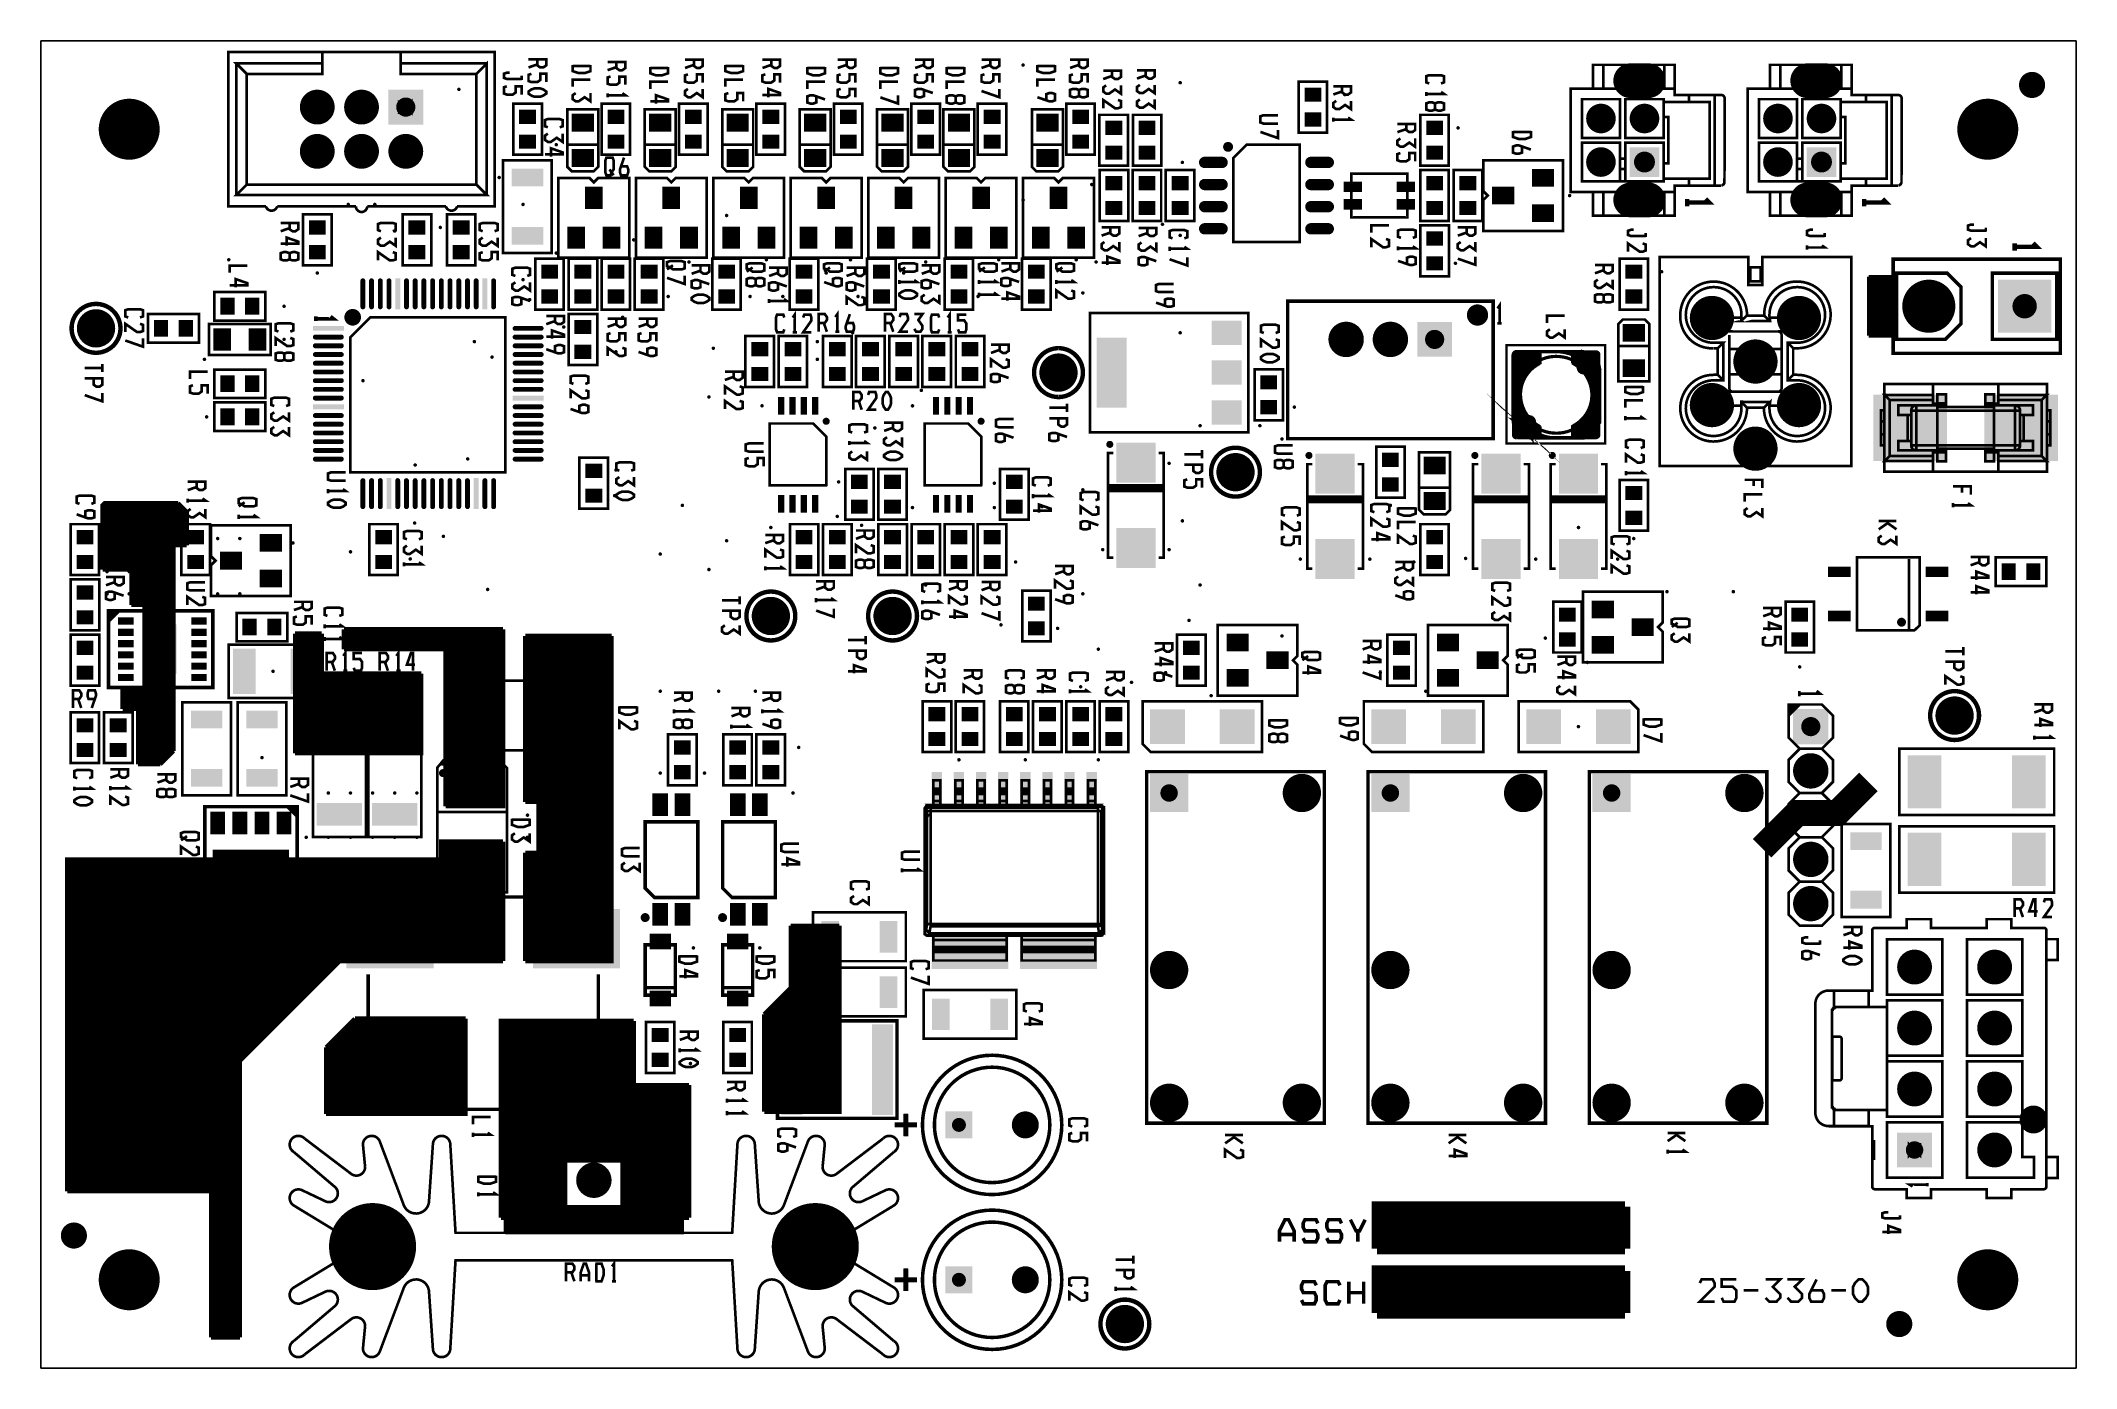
# Model space of a CAD drawing. Extents: x -5 to 112, y -5 to 71.
import ezdxf

# ---------------------------------------------------------------- set-up
doc = ezdxf.new("R2010")
doc.units = 0
doc.header["$MEASUREMENT"] = 0
doc.layers.get('0').update_dxf_attribs({"linetype": 'CONTINUOUS'})
for name, color, linetype in [('25-336-0_DRL', 6, 'CONTINUOUS'), ('25-336-0_SMT', 254, 'CONTINUOUS'), ('25-336-0_SST', 1, 'CONTINUOUS')]:
    doc.layers.add(name, color=color, linetype=linetype)

# ---------------------------------------------------------------- blocks, each defined once
blk = doc.blocks.new('ROUND_1')
at = {"const_width": 1.75006}
blk.add_lwpolyline([(-0.87503, 0, 1), (0.87503, 0, 1)], format="xyb", close=True, dxfattribs=at)
blk = doc.blocks.new('ROUND_31')
at = {"const_width": 0.8001}
blk.add_lwpolyline([(-0.40005, 0, 1), (0.40005, 0, 1)], format="xyb", close=True, dxfattribs=at)
blk = doc.blocks.new('ROUND_59')
at = {"const_width": 0.50038}
blk.add_lwpolyline([(-0.25019, 0, 1), (0.25019, 0, 1)], format="xyb", close=True, dxfattribs=at)
blk = doc.blocks.new('ROUND_74')
at = {"const_width": 0.40005}
blk.add_lwpolyline([(-0.200024, 0, 1), (0.200024, 0, 1)], format="xyb", close=True, dxfattribs=at)
blk = doc.blocks.new('ROUND_75')
at = {"const_width": 0.54991}
blk.add_lwpolyline([(-0.274954, 0, 1), (0.274954, 0, 1)], format="xyb", close=True, dxfattribs=at)
blk = doc.blocks.new('ROUND_76')
at = {"const_width": 0.59944}
blk.add_lwpolyline([(-0.29972, 0, 1), (0.29972, 0, 1)], format="xyb", close=True, dxfattribs=at)
blk = doc.blocks.new('ROUND_77')
at = {"const_width": 0.69977}
blk.add_lwpolyline([(-0.349884, 0, 1), (0.349884, 0, 1)], format="xyb", close=True, dxfattribs=at)
blk = doc.blocks.new('ROUND_78')
at = {"const_width": 1.35001}
blk.add_lwpolyline([(-0.675004, 0, 1), (0.675004, 0, 1)], format="xyb", close=True, dxfattribs=at)
blk = doc.blocks.new('ROUND_79')
at = {"const_width": 0.10033}
blk.add_lwpolyline([(-0.050164, 0, 1), (0.050164, 0, 1)], format="xyb", close=True, dxfattribs=at)
blk = doc.blocks.new('ROUND_81')
at = {"const_width": 0.10033}
blk.add_lwpolyline([(-0.050164, 0, 1), (0.050164, 0, 1)], format="xyb", close=True, dxfattribs=at)
blk = doc.blocks.new('ROUND_82')
at = {"const_width": 0.10033}
blk.add_lwpolyline([(-0.050164, 0, 1), (0.050164, 0, 1)], format="xyb", close=True, dxfattribs=at)
blk = doc.blocks.new('RECTANGLE_2')
blk.add_solid([(0.4826, 0.4064), (0.4826, -0.4064), (-0.4826, 0.4064), (-0.4826, -0.4064)])
blk = doc.blocks.new('ROUND_3')
at = {"const_width": 0.7747}
blk.add_lwpolyline([(-0.38735, 0, 1), (0.38735, 0, 1)], format="xyb", close=True, dxfattribs=at)
blk = doc.blocks.new('SQUARE_4')
blk.add_solid([(0.7747, 0.7747), (0.7747, -0.7747), (-0.7747, 0.7747), (-0.7747, -0.7747)])
blk = doc.blocks.new('RECTANGLE_5')
blk.add_solid([(0.508, 0.9017), (0.508, -0.9017), (-0.508, 0.9017), (-0.508, -0.9017)])
blk = doc.blocks.new('RECTANGLE_6')
blk.add_solid([(0.59944, 2.59969), (0.59944, -2.59969), (-0.59944, 2.59969), (-0.59944, -2.59969)])
blk = doc.blocks.new('RECTANGLE_7')
blk.add_solid([(0.6477, 1.30048), (0.6477, -1.30048), (-0.6477, 1.30048), (-0.6477, -1.30048)])
blk = doc.blocks.new('RECTANGLE_8')
blk.add_solid([(1.12522, 1.14935), (1.12522, -1.14935), (-1.12522, 1.14935), (-1.12522, -1.14935)])
blk = doc.blocks.new('RECTANGLE_9')
blk.add_solid([(0.4064, 0.4826), (0.4064, -0.4826), (-0.4064, 0.4826), (-0.4064, -0.4826)])
blk = doc.blocks.new('RECTANGLE_10')
blk.add_solid([(0.51308, 0.63627), (0.51308, -0.63627), (-0.51308, 0.63627), (-0.51308, -0.63627)])
blk = doc.blocks.new('RECTANGLE_13')
blk.add_solid([(0.9017, 0.508), (0.9017, -0.508), (-0.9017, 0.508), (-0.9017, -0.508)])
blk = doc.blocks.new('ROUND_14')
at = {"const_width": 1.016}
blk.add_lwpolyline([(-0.508, 0, 1), (0.508, 0, 1)], format="xyb", close=True, dxfattribs=at)
blk = doc.blocks.new('RECTANGLE_15')
blk.add_solid([(1.0795, 1.3716), (1.0795, -1.3716), (-1.0795, 1.3716), (-1.0795, -1.3716)])
blk = doc.blocks.new('RECTANGLE_16')
blk.add_solid([(1.3716, 1.0795), (1.3716, -1.0795), (-1.3716, 1.0795), (-1.3716, -1.0795)])
blk = doc.blocks.new('RECTANGLE_17')
blk.add_solid([(0.6096, 0.44958), (0.6096, -0.44958), (-0.6096, 0.44958), (-0.6096, -0.44958)])
blk = doc.blocks.new('RECTANGLE_18')
blk.add_solid([(0.635, 0.508), (0.635, -0.508), (-0.635, 0.508), (-0.635, -0.508)])
blk = doc.blocks.new('SQUARE_19')
blk.add_solid([(0.99949, 0.99949), (0.99949, -0.99949), (-0.99949, 0.99949), (-0.99949, -0.99949)])
blk = doc.blocks.new('RECTANGLE_20')
blk.add_solid([(0.63627, 0.51308), (0.63627, -0.51308), (-0.63627, 0.51308), (-0.63627, -0.51308)])
blk = doc.blocks.new('RECTANGLE_21')
blk.add_solid([(2.11963, 1.905), (2.11963, -1.905), (-2.11963, 1.905), (-2.11963, -1.905)])
blk = doc.blocks.new('ROUND_22')
at = {"const_width": 1.27}
blk.add_lwpolyline([(-0.635, 0, 1), (0.635, 0, 1)], format="xyb", close=True, dxfattribs=at)
blk = doc.blocks.new('OBLONG_25')
at = {"const_width": 1.99898}
blk.add_lwpolyline([(0.50038, 0), (-0.50038, 0)], dxfattribs=at)
at = {"const_width": 0.99949}
for points in [[(-1.000124, 0, 1), (-0.000636, 0, 1)], [(0.000636, 0, 1), (1.000124, 0, 1)]]:
    blk.add_lwpolyline(points, format="xyb", close=True, dxfattribs=at)
blk = doc.blocks.new('ROUND_26')
at = {"const_width": 0.84963}
blk.add_lwpolyline([(-0.424814, 0, 1), (0.424814, 0, 1)], format="xyb", close=True, dxfattribs=at)
blk = doc.blocks.new('SQUARE_27')
blk.add_solid([(0.84963, 0.84963), (0.84963, -0.84963), (-0.84963, 0.84963), (-0.84963, -0.84963)])
blk = doc.blocks.new('ROUND_28')
at = {"const_width": 1.524}
blk.add_lwpolyline([(-0.762, 0, 1), (0.762, 0, 1)], format="xyb", close=True, dxfattribs=at)
blk = doc.blocks.new('SQUARE_29')
blk.add_solid([(1.524, 1.524), (1.524, -1.524), (-1.524, 1.524), (-1.524, -1.524)])
blk = doc.blocks.new('ROUND_30')
at = {"const_width": 0.99949}
blk.add_lwpolyline([(-0.499744, 0, 1), (0.499744, 0, 1)], format="xyb", close=True, dxfattribs=at)
blk = doc.blocks.new('SQUARE_32')
blk.add_solid([(1.016, 1.016), (1.016, -1.016), (-1.016, 1.016), (-1.016, -1.016)])
blk = doc.blocks.new('ROUND_33')
at = {"const_width": 1.09982}
blk.add_lwpolyline([(-0.54991, 0, 1), (0.54991, 0, 1)], format="xyb", close=True, dxfattribs=at)
blk = doc.blocks.new('SQUARE_34')
blk.add_solid([(1.09982, 1.09982), (1.09982, -1.09982), (-1.09982, 1.09982), (-1.09982, -1.09982)])
blk = doc.blocks.new('RECTANGLE_35')
blk.add_solid([(0.65024, 0.29972), (0.65024, -0.29972), (-0.65024, 0.29972), (-0.65024, -0.29972)])
blk = doc.blocks.new('RECTANGLE_36')
blk.add_solid([(2.49936, 1.69926), (2.49936, -1.69926), (-2.49936, 1.69926), (-2.49936, -1.69926)])
blk = doc.blocks.new('RECTANGLE_37')
blk.add_solid([(0.52451, 0.29972), (0.52451, -0.29972), (-0.52451, 0.29972), (-0.52451, -0.29972)])
blk = doc.blocks.new('RECTANGLE_41')
blk.add_solid([(0.508, 0.635), (0.508, -0.635), (-0.508, 0.635), (-0.508, -0.635)])
blk = doc.blocks.new('RECTANGLE_42')
blk.add_solid([(1.30048, 0.6477), (1.30048, -0.6477), (-1.30048, 0.6477), (-1.30048, -0.6477)])
blk = doc.blocks.new('RECTANGLE_43')
blk.add_solid([(0.9652, 1.524), (0.9652, -1.524), (-0.9652, 1.524), (-0.9652, -1.524)])
blk = doc.blocks.new('ROUND_44')
at = {"const_width": 2.49936}
blk.add_lwpolyline([(-1.24968, 0, 1), (1.24968, 0, 1)], format="xyb", close=True, dxfattribs=at)
blk = doc.blocks.new('RECTANGLE_45')
blk.add_solid([(2.20472, 0.99949), (2.20472, -0.99949), (-2.20472, 0.99949), (-2.20472, -0.99949)])
blk = doc.blocks.new('RECTANGLE_46')
blk.add_solid([(0.29972, 0.99949), (0.29972, -0.99949), (-0.29972, 0.99949), (-0.29972, -0.99949)])
blk = doc.blocks.new('RECTANGLE_47')
blk.add_solid([(0.8255, 1.4224), (0.8255, -1.4224), (-0.8255, 1.4224), (-0.8255, -1.4224)])
blk = doc.blocks.new('RECTANGLE_48')
blk.add_solid([(0.44958, 0.20955), (0.44958, -0.20955), (-0.44958, 0.20955), (-0.44958, -0.20955)])
blk = doc.blocks.new('RECTANGLE_49')
blk.add_solid([(0.44958, 0.65024), (0.44958, -0.65024), (-0.44958, 0.65024), (-0.44958, -0.65024)])
blk = doc.blocks.new('RECTANGLE_50')
blk.add_solid([(0.17526, 0.508), (0.17526, -0.508), (-0.17526, 0.508), (-0.17526, -0.508)])
blk = doc.blocks.new('OBLONG_51')
at = {"const_width": 0.65024}
blk.add_lwpolyline([(0.50038, 0), (-0.50038, 0)], dxfattribs=at)
at = {"const_width": 0.32512}
for points in [[(-0.66294, 0, 1), (-0.33782, 0, 1)], [(0.33782, 0, 1), (0.66294, 0, 1)]]:
    blk.add_lwpolyline(points, format="xyb", close=True, dxfattribs=at)
blk = doc.blocks.new('RECTANGLE_52')
blk.add_solid([(0.8636, 2.0066), (0.8636, -2.0066), (-0.8636, 2.0066), (-0.8636, -2.0066)])
blk = doc.blocks.new('RECTANGLE_53')
blk.add_solid([(0.8636, 0.6985), (0.8636, -0.6985), (-0.8636, 0.6985), (-0.8636, -0.6985)])
blk = doc.blocks.new('OBLONG_54')
at = {"const_width": 0.2794}
blk.add_lwpolyline([(0, 0.7493), (0, -0.7493)], dxfattribs=at)
at = {"const_width": 0.1397}
for points in [[(-0.06985, 0.7493, 1), (0.06985, 0.7493, 1)], [(-0.06985, -0.7493, 1), (0.06985, -0.7493, 1)]]:
    blk.add_lwpolyline(points, format="xyb", close=True, dxfattribs=at)
blk = doc.blocks.new('RECTANGLE_55')
blk.add_solid([(0.1397, 0.889), (0.1397, -0.889), (-0.1397, 0.889), (-0.1397, -0.889)])
blk = doc.blocks.new('OBLONG_56')
at = {"const_width": 0.2794}
blk.add_lwpolyline([(0.7493, 0), (-0.7493, 0)], dxfattribs=at)
at = {"const_width": 0.1397}
for points in [[(-0.81915, 0, 1), (-0.67945, 0, 1)], [(0.67945, 0, 1), (0.81915, 0, 1)]]:
    blk.add_lwpolyline(points, format="xyb", close=True, dxfattribs=at)
blk = doc.blocks.new('RECTANGLE_57')
blk.add_solid([(0.889, 0.1397), (0.889, -0.1397), (-0.889, 0.1397), (-0.889, -0.1397)])
blk = doc.blocks.new('RECTANGLE_69')
blk.add_solid([(0.42418, 0.65024), (0.42418, -0.65024), (-0.42418, 0.65024), (-0.42418, -0.65024)])
blk = doc.blocks.new('ROUND_70')
at = {"const_width": 0.7493}
blk.add_lwpolyline([(-0.37465, 0, 1), (0.37465, 0, 1)], format="xyb", close=True, dxfattribs=at)
blk = doc.blocks.new('ROUND_66')
at = {"const_width": 0.0762}
blk.add_lwpolyline([(-0.0381, 0, 1), (0.0381, 0, 1)], format="xyb", close=True, dxfattribs=at)

msp = doc.modelspace()

# ---------------------------------------------------------------- linework, layer by layer
at = {"layer": '25-336-0_DRL'}
for p, q in [((-5.08, 7.62), (-5.08, 71.12)), ((-5.08, 71.12), (111.76, 71.12)), ((111.76, 71.12), (111.76, -5.08)), ((-5.08, -5.08), (-5.08, 7.62)), ((111.76, -5.08), (-5.08, -5.08))]:
    msp.add_line(p, q, dxfattribs=at)
at = {"layer": '25-336-0_DRL', "const_width": 1.4986}
msp.add_lwpolyline([(99.822, 28.575), (98.044, 26.797), (95.758, 26.797), (93.726, 24.765)], dxfattribs=at)
at = {"layer": '25-336-0_SMT', "const_width": 0.127}
for points in [[(79.629, 53.28158, 0.4142136), (79.42834, 53.08092)], [(80.97774, 52.57038, 0.2845461), (79.88554, 50.80508)], [(83.92922, 50.8, 0.2736465), (82.81162, 52.6034)], [(84.38642, 53.09108, 0.4142136), (84.1883, 53.2892)], [(79.88554, 50.79238, 0.2733631), (81.00314, 48.98898)], [(82.83702, 49.022, 0.2843907), (83.92668, 50.78476)], [(79.42834, 48.5013, 0.4142136), (79.629, 48.30064)], [(84.1883, 48.3108, 0.4142136), (84.38642, 48.50892)]]:
    msp.add_lwpolyline(points, format="xyb", dxfattribs=at)
at = {"layer": '25-336-0_SMT'}
for points, const_width in [([(81.00314, 53.08854), (79.42834, 53.08854)], 0.127), ([(79.42834, 53.08092), (79.42834, 53.07838)], 0.127), ([(79.42834, 53.07838), (79.42834, 48.50638)], 0.127), ([(81.00314, 52.97424), (79.42834, 52.97424)], 0.127), ([(81.00314, 52.85994), (79.42834, 52.85994)], 0.127), ([(81.00314, 52.74564), (79.42834, 52.74564)], 0.127), ([(81.00314, 52.63134), (79.42834, 52.63134)], 0.127), ([(80.88122, 52.51704), (79.42834, 52.51704)], 0.127), ([(81.00314, 53.20284), (79.47152, 53.20284)], 0.127), ([(79.52994, 53.25618), (79.52994, 48.32604)], 0.127), ([(79.63154, 53.28158), (79.629, 53.28153)], 0.127), ([(81.00314, 53.28158), (79.63154, 53.28158)], 0.127), ([(79.64424, 53.28158), (79.64424, 48.30318)], 0.127), ([(79.75854, 53.28158), (79.75854, 48.30318)], 0.127), ([(79.87284, 53.28158), (79.87284, 48.30318)], 0.127), ([(79.98714, 53.28158), (79.98714, 51.42992)], 0.127), ([(80.10144, 53.28158), (80.10144, 51.7017)], 0.127), ([(80.21574, 53.28158), (80.21574, 51.89728)], 0.127), ([(80.33004, 53.28158), (80.33004, 52.05222)], 0.127), ([(80.44434, 53.28158), (80.44434, 52.17922)], 0.127), ([(80.55864, 53.28158), (80.55864, 52.28844)], 0.127), ([(80.67294, 53.28158), (80.67294, 52.38242)], 0.127), ([(80.78724, 53.28158), (80.78724, 52.46116)], 0.127), ([(80.90154, 53.28158), (80.90154, 52.52974)], 0.127), ([(81.00314, 53.28158), (81.00314, 52.59578), (80.97774, 52.57038)], 0.127), ([(84.18322, 53.2892), (82.81162, 53.2892), (82.81162, 52.6034)], 0.127), ([(84.34324, 53.213), (82.81162, 53.213)], 0.127), ([(84.38642, 53.0987), (82.81162, 53.0987)], 0.127), ([(84.38642, 52.9844), (82.81162, 52.9844)], 0.127), ([(84.38642, 52.8701), (82.81162, 52.8701)], 0.127), ([(84.38642, 52.7558), (82.81162, 52.7558)], 0.127), ([(84.38642, 52.6415), (82.81162, 52.6415)], 0.127), ([(82.91322, 53.2892), (82.91322, 52.54498)], 0.127), ([(84.38642, 52.5272), (82.9437, 52.5272)], 0.127), ([(83.02752, 53.2892), (83.02752, 52.47386)], 0.127), ([(83.14182, 53.2892), (83.14182, 52.3875)], 0.127), ([(83.25612, 53.2892), (83.25612, 52.29098)], 0.127), ([(83.37042, 53.2892), (83.37042, 52.17668)], 0.127), ([(83.48472, 53.2892), (83.48472, 52.0446)], 0.127), ([(83.59902, 53.2892), (83.59902, 51.88204)], 0.127), ([(83.71332, 53.2892), (83.71332, 51.68138)], 0.127), ([(83.82762, 53.2892), (83.82762, 51.39944)], 0.127), ([(83.94192, 53.2892), (83.94192, 48.3108)], 0.127), ([(84.05622, 53.2892), (84.05622, 48.3108)], 0.127), ([(84.17052, 53.2892), (84.17052, 48.3108)], 0.127), ([(84.1883, 53.2892), (84.18322, 53.28914)], 0.127), ([(84.28482, 53.2638), (84.28482, 48.3362)], 0.127), ([(84.38642, 53.09108), (84.38642, 53.086)], 0.127), ([(84.38642, 53.086), (84.38642, 48.514)], 0.127), ([(80.70342, 52.40274), (79.42834, 52.40274)], 0.127), ([(80.55864, 52.28844), (79.42834, 52.28844)], 0.127), ([(80.43926, 52.17414), (79.42834, 52.17414)], 0.127), ([(80.33766, 52.05984), (79.42834, 52.05984)], 0.127), ([(80.24876, 51.94554), (79.42834, 51.94554)], 0.127), ([(80.1751, 51.83124), (79.42834, 51.83124)], 0.127), ([(80.10906, 51.71694), (79.42834, 51.71694)], 0.127), ([(80.05572, 51.60264), (79.42834, 51.60264)], 0.127), ([(80.00746, 51.48834), (79.42834, 51.48834)], 0.127), ([(79.96936, 51.37404), (79.42834, 51.37404)], 0.127), ([(84.38642, 52.4129), (83.11134, 52.4129)], 0.127), ([(84.38642, 52.2986), (83.2485, 52.2986)], 0.127), ([(84.38642, 52.1843), (83.3628, 52.1843)], 0.127), ([(84.38642, 52.07), (83.4644, 52.07)], 0.127), ([(84.38642, 51.9557), (83.55076, 51.9557)], 0.127), ([(84.38642, 51.8414), (83.62442, 51.8414)], 0.127), ([(84.38642, 51.7271), (83.69046, 51.7271)], 0.127), ([(84.38642, 51.6128), (83.74634, 51.6128)], 0.127), ([(84.38642, 51.4985), (83.79206, 51.4985)], 0.127), ([(84.38642, 51.3842), (83.8327, 51.3842)], 0.127), ([(79.93888, 51.25974), (79.42834, 51.25974)], 0.127), ([(79.91602, 51.14544), (79.42834, 51.14544)], 0.127), ([(79.89824, 51.03114), (79.42834, 51.03114)], 0.127), ([(79.88808, 50.91684), (79.42834, 50.91684)], 0.127), ([(79.88554, 50.80254), (79.42834, 50.80254)], 0.127), ([(79.89062, 50.68824), (79.42834, 50.68824)], 0.127), ([(79.90078, 50.57394), (79.42834, 50.57394)], 0.127), ([(79.91856, 50.45964), (79.42834, 50.45964)], 0.127), ([(79.94396, 50.34534), (79.42834, 50.34534)], 0.127), ([(79.97444, 50.23104), (79.42834, 50.23104)], 0.127), ([(79.88554, 50.80508), (79.88554, 50.79238)], 0.127), ([(79.98714, 50.1904), (79.98714, 48.30318)], 0.127), ([(84.38642, 50.2412), (83.85302, 50.2412)], 0.127), ([(84.38642, 51.2699), (83.86572, 51.2699)], 0.127), ([(84.38642, 50.3555), (83.88096, 50.3555)], 0.127), ([(84.38642, 51.1556), (83.89112, 51.1556)], 0.127), ([(84.38642, 50.4698), (83.90382, 50.4698)], 0.127), ([(84.38642, 51.0413), (83.9089, 51.0413)], 0.127), ([(84.38642, 50.5841), (83.91906, 50.5841)], 0.127), ([(84.38642, 50.927), (83.9216, 50.927)], 0.127), ([(84.38642, 50.6984), (83.92668, 50.6984)], 0.127), ([(84.38642, 50.8127), (83.92922, 50.8127)], 0.127), ([(83.92922, 50.8), (83.92922, 50.78476)], 0.127), ([(80.01254, 50.11674), (79.42834, 50.11674)], 0.127), ([(80.05826, 50.00244), (79.42834, 50.00244)], 0.127), ([(80.1116, 49.88814), (79.42834, 49.88814)], 0.127), ([(80.1751, 49.77384), (79.42834, 49.77384)], 0.127), ([(80.24876, 49.65954), (79.42834, 49.65954)], 0.127), ([(80.33258, 49.54524), (79.42834, 49.54524)], 0.127), ([(80.4291, 49.43094), (79.42834, 49.43094)], 0.127), ([(80.54086, 49.31664), (79.42834, 49.31664)], 0.127), ([(80.67294, 49.20234), (79.42834, 49.20234)], 0.127), ([(80.83042, 49.08804), (79.42834, 49.08804)], 0.127), ([(80.10144, 49.90846), (80.10144, 48.30318)], 0.127), ([(80.21574, 49.7078), (80.21574, 48.30318)], 0.127), ([(80.33004, 49.54778), (80.33004, 48.30318)], 0.127), ([(80.44434, 49.41316), (80.44434, 48.30318)], 0.127), ([(80.55864, 49.29886), (80.55864, 48.30318)], 0.127), ([(80.67294, 49.20234), (80.67294, 48.30318)], 0.127), ([(80.78724, 49.11852), (80.78724, 48.30318)], 0.127), ([(80.90154, 49.04486), (80.90154, 48.30318)], 0.127), ([(82.83702, 49.022), (82.81162, 48.9966), (82.81162, 48.3108)], 0.127), ([(82.91322, 49.0601), (82.91322, 48.3108)], 0.127), ([(84.38642, 49.0982), (82.97672, 49.0982)], 0.127), ([(83.02752, 49.12868), (83.02752, 48.3108)], 0.127), ([(83.14182, 49.20996), (83.14182, 48.3108)], 0.127), ([(84.38642, 49.2125), (83.14436, 49.2125)], 0.127), ([(83.25612, 49.3014), (83.25612, 48.3108)], 0.127), ([(84.38642, 49.3268), (83.28406, 49.3268)], 0.127), ([(83.37042, 49.41062), (83.37042, 48.3108)], 0.127), ([(84.38642, 49.4411), (83.39836, 49.4411)], 0.127), ([(83.48472, 49.53762), (83.48472, 48.3108)], 0.127), ([(84.38642, 49.5554), (83.49742, 49.5554)], 0.127), ([(84.38642, 49.6697), (83.58124, 49.6697)], 0.127), ([(83.59902, 49.69256), (83.59902, 48.3108)], 0.127), ([(84.38642, 49.784), (83.6549, 49.784)], 0.127), ([(83.71332, 49.88814), (83.71332, 48.3108)], 0.127), ([(84.38642, 49.8983), (83.7184, 49.8983)], 0.127), ([(84.38642, 50.0126), (83.77174, 50.0126)], 0.127), ([(84.38642, 50.1269), (83.81492, 50.1269)], 0.127), ([(83.82762, 50.15992), (83.82762, 48.3108)], 0.127), ([(79.42834, 48.50638), (79.42828, 48.5013)], 0.127), ([(81.00314, 48.97374), (79.42834, 48.97374)], 0.127), ([(81.00314, 48.85944), (79.42834, 48.85944)], 0.127), ([(81.00314, 48.74514), (79.42834, 48.74514)], 0.127), ([(81.00314, 48.63084), (79.42834, 48.63084)], 0.127), ([(81.00314, 48.51654), (79.42834, 48.51654)], 0.127), ([(81.00314, 48.40224), (79.45374, 48.40224)], 0.127), ([(81.00314, 48.98898), (81.00314, 48.30318), (79.63154, 48.30318), (79.629, 48.30064)], 0.127), ([(84.38642, 48.9839), (82.81162, 48.9839)], 0.127), ([(84.38642, 48.8696), (82.81162, 48.8696)], 0.127), ([(84.38642, 48.7553), (82.81162, 48.7553)], 0.127), ([(84.38642, 48.641), (82.81162, 48.641)], 0.127), ([(84.38642, 48.5267), (82.81162, 48.5267)], 0.127), ([(84.36102, 48.4124), (82.81162, 48.4124)], 0.127), ([(84.18322, 48.3108), (82.81162, 48.3108)], 0.127), ([(84.1883, 48.3108), (84.18322, 48.3108)], 0.127), ([(84.38642, 48.50892), (84.38636, 48.514)], 0.127), ([(2.794, 44.577), (-1.397, 44.577), (-1.524, 44.45), (-1.524, 40.767)], 0.254), ([(3.048, 44.323), (-1.524, 44.323)], 0.254), ([(-1.4224, 44.5516), (-1.4224, 40.767)], 0.254), ([(2.8194, 44.5516), (-1.4224, 44.5516)], 0.254), ([(-1.1938, 44.577), (-1.1938, 40.767)], 0.254), ([(-0.9652, 44.577), (-0.9652, 40.767)], 0.254), ([(-0.7366, 44.577), (-0.7366, 40.767)], 0.254), ([(-0.508, 44.577), (-0.508, 40.767)], 0.254), ([(-0.2794, 44.577), (-0.2794, 40.767)], 0.254), ([(-0.0508, 44.577), (-0.0508, 40.767)], 0.254), ([(0.1778, 44.577), (0.1778, 38.735)], 0.254), ([(0.4064, 44.577), (0.4064, 38.735)], 0.254), ([(0.635, 44.577), (0.635, 38.735)], 0.254), ([(0.8636, 44.577), (0.8636, 38.735)], 0.254), ([(1.0922, 44.577), (1.0922, 29.591)], 0.254), ([(1.3208, 44.577), (1.3208, 29.591)], 0.254), ([(1.5494, 44.577), (1.5494, 29.591)], 0.254), ([(1.778, 44.577), (1.778, 29.591)], 0.254), ([(2.0066, 44.577), (2.0066, 29.8196)], 0.254), ([(2.2352, 44.577), (2.2352, 30.0482)], 0.254), ([(2.4638, 44.577), (2.4638, 30.2768)], 0.254), ([(2.6924, 44.577), (2.6924, 42.164)], 0.254), ([(2.794, 44.577), (3.302, 44.069)], 0.254), ([(2.921, 44.45), (2.921, 42.164)], 0.254), ([(3.2766, 44.0944), (-1.524, 44.0944)], 0.254), ([(3.302, 43.8658), (-1.524, 43.8658)], 0.254), ([(3.302, 43.6372), (-1.524, 43.6372)], 0.254), ([(3.302, 43.4086), (-1.524, 43.4086)], 0.254), ([(3.302, 43.18), (-1.524, 43.18)], 0.254), ([(3.1496, 44.2214), (3.1496, 42.164)], 0.254), ([(3.302, 44.069), (3.302, 42.164)], 0.254), ([(3.302, 42.9514), (-1.524, 42.9514)], 0.254), ([(3.302, 42.7228), (-1.524, 42.7228)], 0.254), ([(3.302, 42.4942), (-1.524, 42.4942)], 0.254), ([(3.302, 42.2656), (-1.524, 42.2656)], 0.254), ([(2.54, 42.037), (-1.524, 42.037)], 0.254), ([(2.54, 42.164), (2.54, 30.353)], 0.254), ([(3.302, 42.164), (2.54, 42.164)], 0.254), ([(2.54, 41.8084), (-1.524, 41.8084)], 0.254), ([(2.54, 41.5798), (-1.524, 41.5798)], 0.254), ([(2.54, 41.3512), (-1.524, 41.3512)], 0.254), ([(2.54, 41.1226), (-1.524, 41.1226)], 0.254), ([(2.54, 40.894), (-1.524, 40.894)], 0.254), ([(0.127, 40.767), (-1.524, 40.767)], 0.254), ([(0.127, 40.767), (0.127, 38.735)], 0.254), ([(2.54, 40.6654), (0.127, 40.6654)], 0.254), ([(2.54, 40.4368), (0.127, 40.4368)], 0.254), ([(2.54, 40.2082), (0.127, 40.2082)], 0.254), ([(2.54, 39.9796), (0.127, 39.9796)], 0.254), ([(2.54, 39.751), (0.127, 39.751)], 0.254), ([(0.889, 38.735), (0.889, 33.782), (-0.381, 33.782), (-0.381, 32.766)], 0.254), ([(2.54, 39.5224), (0.127, 39.5224)], 0.254), ([(2.54, 39.2938), (0.127, 39.2938)], 0.254), ([(2.54, 39.0652), (0.127, 39.0652)], 0.254), ([(2.54, 38.8366), (0.127, 38.8366)], 0.254), ([(0.889, 38.735), (0.127, 38.735)], 0.254), ([(2.54, 38.608), (0.889, 38.608)], 0.254), ([(2.54, 38.3794), (0.889, 38.3794)], 0.254), ([(2.54, 38.1508), (0.889, 38.1508)], 0.254), ([(2.54, 37.9222), (0.889, 37.9222)], 0.254), ([(2.54, 37.6936), (0.889, 37.6936)], 0.254), ([(2.54, 37.465), (0.889, 37.465)], 0.254), ([(12.319, 37.338), (12.319, 36.195)], 0.254), ([(21.463, 37.338), (12.319, 37.338)], 0.254), ([(12.4206, 37.338), (12.4206, 36.195)], 0.254), ([(12.6492, 37.338), (12.6492, 36.195)], 0.254), ([(12.8778, 37.338), (12.8778, 36.195)], 0.254), ([(13.1064, 37.338), (13.1064, 36.195)], 0.254), ([(13.335, 37.338), (13.335, 36.195)], 0.254), ([(13.5636, 37.338), (13.5636, 36.195)], 0.254), ([(13.7922, 37.338), (13.7922, 36.195)], 0.254), ([(14.0208, 37.338), (14.0208, 36.195)], 0.254), ([(14.2494, 37.338), (14.2494, 36.195)], 0.254), ([(14.478, 37.338), (14.478, 36.195)], 0.254), ([(14.7066, 37.338), (14.7066, 36.195)], 0.254), ([(14.9352, 37.338), (14.9352, 36.195)], 0.254), ([(15.1638, 37.338), (15.1638, 36.195)], 0.254), ([(15.3924, 37.338), (15.3924, 36.195)], 0.254), ([(15.621, 37.338), (15.621, 36.195)], 0.254), ([(15.8496, 37.338), (15.8496, 36.195)], 0.254), ([(16.0782, 37.338), (16.0782, 36.195)], 0.254), ([(16.3068, 37.338), (16.3068, 36.195)], 0.254), ([(16.5354, 37.338), (16.5354, 36.195)], 0.254), ([(16.764, 37.338), (16.764, 36.195)], 0.254), ([(16.9926, 37.338), (16.9926, 36.195)], 0.254), ([(17.2212, 37.338), (17.2212, 36.195)], 0.254), ([(17.4498, 37.338), (17.4498, 36.195)], 0.254), ([(17.6784, 37.338), (17.6784, 36.195)], 0.254), ([(17.907, 37.338), (17.907, 36.195)], 0.254), ([(18.1356, 37.338), (18.1356, 36.195)], 0.254), ([(21.463, 37.338), (21.463, 27.178), (18.161, 27.178)], 0.254), ([(18.3642, 37.338), (18.3642, 27.178)], 0.254), ([(18.5928, 37.338), (18.5928, 27.178)], 0.254), ([(18.8214, 37.338), (18.8214, 27.178)], 0.254), ([(19.05, 37.338), (19.05, 27.178)], 0.254), ([(19.2786, 37.338), (19.2786, 27.178)], 0.254), ([(19.5072, 37.338), (19.5072, 27.178)], 0.254), ([(19.7358, 37.338), (19.7358, 27.178)], 0.254), ([(19.9644, 37.338), (19.9644, 27.178)], 0.254), ([(20.193, 37.338), (20.193, 27.178)], 0.254), ([(20.4216, 37.338), (20.4216, 27.178)], 0.254), ([(20.6502, 37.338), (20.6502, 27.178)], 0.254), ([(20.8788, 37.338), (20.8788, 27.178)], 0.254), ([(21.1074, 37.338), (21.1074, 27.178)], 0.254), ([(21.336, 37.338), (21.336, 27.178)], 0.254), ([(2.54, 37.2364), (0.889, 37.2364)], 0.254), ([(2.54, 37.0078), (0.889, 37.0078)], 0.254), ([(2.54, 36.7792), (0.889, 36.7792)], 0.254), ([(2.54, 36.5506), (0.889, 36.5506)], 0.254), ([(2.54, 36.322), (0.889, 36.322)], 0.254), ([(2.54, 36.0934), (0.889, 36.0934)], 0.254), ([(9.525, 37.084), (9.525, 30.226)], 0.254), ([(11.049, 37.084), (9.525, 37.084)], 0.254), ([(11.049, 36.957), (9.525, 36.957)], 0.254), ([(11.049, 36.7284), (9.525, 36.7284)], 0.254), ([(11.049, 36.4998), (9.525, 36.4998)], 0.254), ([(11.049, 36.2712), (9.525, 36.2712)], 0.254), ([(9.6266, 37.084), (9.6266, 30.226)], 0.254), ([(9.8552, 37.084), (9.8552, 30.226)], 0.254), ([(10.0838, 37.084), (10.0838, 30.226)], 0.254), ([(10.3124, 37.084), (10.3124, 30.226)], 0.254), ([(10.541, 37.084), (10.541, 30.226)], 0.254), ([(10.7696, 37.084), (10.7696, 30.226)], 0.254), ([(10.9982, 37.084), (10.9982, 30.226)], 0.254), ([(11.049, 37.084), (11.049, 34.798)], 0.254), ([(21.463, 37.1094), (12.319, 37.1094)], 0.254), ([(21.463, 36.8808), (12.319, 36.8808)], 0.254), ([(21.463, 36.6522), (12.319, 36.6522)], 0.254), ([(21.463, 36.4236), (12.319, 36.4236)], 0.254), ([(18.161, 36.195), (12.319, 36.195)], 0.254), ([(21.463, 36.195), (18.161, 36.195)], 0.254), ([(18.161, 36.195), (18.161, 27.178)], 0.254), ([(22.733, 36.957), (22.733, 27.432)], 0.254), ([(27.686, 36.957), (22.733, 36.957)], 0.254), ([(27.686, 36.957), (27.686, 18.288), (22.733, 18.288)], 0.254), ([(27.686, 36.9062), (22.733, 36.9062)], 0.254), ([(27.686, 36.6776), (22.733, 36.6776)], 0.254), ([(27.686, 36.449), (22.733, 36.449)], 0.254), ([(27.686, 36.2204), (22.733, 36.2204)], 0.254), ([(22.8346, 36.957), (22.8346, 27.432)], 0.254), ([(23.0632, 36.957), (23.0632, 27.432)], 0.254), ([(23.2918, 36.957), (23.2918, 27.432)], 0.254), ([(23.5204, 36.957), (23.5204, 18.288)], 0.254), ([(23.749, 36.957), (23.749, 18.288)], 0.254), ([(23.9776, 36.957), (23.9776, 18.288)], 0.254), ([(24.2062, 36.957), (24.2062, 18.288)], 0.254), ([(24.4348, 36.957), (24.4348, 18.288)], 0.254), ([(24.6634, 36.957), (24.6634, 18.288)], 0.254), ([(24.892, 36.957), (24.892, 18.288)], 0.254), ([(25.1206, 36.957), (25.1206, 18.288)], 0.254), ([(25.3492, 36.957), (25.3492, 18.288)], 0.254), ([(25.5778, 36.957), (25.5778, 18.288)], 0.254), ([(25.8064, 36.957), (25.8064, 18.288)], 0.254), ([(26.035, 36.957), (26.035, 18.288)], 0.254), ([(26.2636, 36.957), (26.2636, 18.288)], 0.254), ([(26.4922, 36.957), (26.4922, 18.288)], 0.254), ([(26.7208, 36.957), (26.7208, 18.288)], 0.254), ([(26.9494, 36.957), (26.9494, 18.288)], 0.254), ([(27.178, 36.957), (27.178, 18.288)], 0.254), ([(27.4066, 36.957), (27.4066, 18.288)], 0.254), ([(27.6352, 36.957), (27.6352, 18.288)], 0.254), ([(2.54, 35.8648), (0.889, 35.8648)], 0.254), ([(2.54, 35.6362), (0.889, 35.6362)], 0.254), ([(2.54, 35.4076), (0.889, 35.4076)], 0.254), ([(2.54, 35.179), (0.889, 35.179)], 0.254), ([(2.54, 34.9504), (0.889, 34.9504)], 0.254), ([(11.049, 36.0426), (9.525, 36.0426)], 0.254), ([(11.049, 35.814), (9.525, 35.814)], 0.254), ([(11.049, 35.5854), (9.525, 35.5854)], 0.254), ([(11.049, 35.3568), (9.525, 35.3568)], 0.254), ([(11.049, 35.1282), (9.525, 35.1282)], 0.254), ([(21.463, 35.9664), (18.161, 35.9664)], 0.254), ([(21.463, 35.7378), (18.161, 35.7378)], 0.254), ([(21.463, 35.5092), (18.161, 35.5092)], 0.254), ([(21.463, 35.2806), (18.161, 35.2806)], 0.254), ([(21.463, 35.052), (18.161, 35.052)], 0.254), ([(27.686, 35.9918), (22.733, 35.9918)], 0.254), ([(27.686, 35.7632), (22.733, 35.7632)], 0.254), ([(27.686, 35.5346), (22.733, 35.5346)], 0.254), ([(27.686, 35.306), (22.733, 35.306)], 0.254), ([(27.686, 35.0774), (22.733, 35.0774)], 0.254), ([(-0.2794, 33.782), (-0.2794, 32.766)], 0.254), ([(-0.0508, 33.782), (-0.0508, 32.766)], 0.254), ([(0.1778, 33.782), (0.1778, 32.766)], 0.254), ([(0.4064, 33.782), (0.4064, 32.766)], 0.254), ([(0.635, 33.782), (0.635, 29.591)], 0.254), ([(0.8636, 33.782), (0.8636, 29.591)], 0.254), ([(2.54, 34.7218), (0.889, 34.7218)], 0.254), ([(2.54, 34.4932), (0.889, 34.4932)], 0.254), ([(2.54, 34.2646), (0.889, 34.2646)], 0.254), ([(2.54, 34.036), (0.889, 34.036)], 0.254), ([(2.54, 33.8074), (0.889, 33.8074)], 0.254), ([(11.049, 34.8996), (9.525, 34.8996)], 0.254), ([(16.764, 34.798), (16.764, 30.226), (9.525, 30.226)], 0.254), ([(16.764, 34.671), (9.525, 34.671)], 0.254), ([(16.764, 34.4424), (9.525, 34.4424)], 0.254), ([(16.764, 34.2138), (9.525, 34.2138)], 0.254), ([(16.764, 33.9852), (9.525, 33.9852)], 0.254), ([(16.764, 33.7566), (9.525, 33.7566)], 0.254), ([(16.764, 34.798), (11.049, 34.798)], 0.254), ([(11.2268, 34.798), (11.2268, 30.226)], 0.254), ([(11.4554, 34.798), (11.4554, 30.226)], 0.254), ([(11.684, 34.798), (11.684, 30.226)], 0.254), ([(11.9126, 34.798), (11.9126, 30.226)], 0.254), ([(12.1412, 34.798), (12.1412, 30.226)], 0.254), ([(12.3698, 34.798), (12.3698, 30.226)], 0.254), ([(12.5984, 34.798), (12.5984, 30.226)], 0.254), ([(12.827, 34.798), (12.827, 30.226)], 0.254), ([(13.0556, 34.798), (13.0556, 30.226)], 0.254), ([(13.2842, 34.798), (13.2842, 30.226)], 0.254), ([(13.5128, 34.798), (13.5128, 30.226)], 0.254), ([(13.7414, 34.798), (13.7414, 30.226)], 0.254), ([(13.97, 34.798), (13.97, 30.226)], 0.254), ([(14.1986, 34.798), (14.1986, 30.226)], 0.254), ([(14.4272, 34.798), (14.4272, 30.226)], 0.254), ([(14.6558, 34.798), (14.6558, 30.226)], 0.254), ([(14.8844, 34.798), (14.8844, 30.226)], 0.254), ([(15.113, 34.798), (15.113, 30.226)], 0.254), ([(15.3416, 34.798), (15.3416, 30.226)], 0.254), ([(15.5702, 34.798), (15.5702, 30.226)], 0.254), ([(15.7988, 34.798), (15.7988, 30.226)], 0.254), ([(16.0274, 34.798), (16.0274, 30.226)], 0.254), ([(16.256, 34.798), (16.256, 30.226)], 0.254), ([(16.4846, 34.798), (16.4846, 30.226)], 0.254), ([(16.7132, 34.798), (16.7132, 30.226)], 0.254), ([(21.463, 34.8234), (18.161, 34.8234)], 0.254), ([(21.463, 34.5948), (18.161, 34.5948)], 0.254), ([(21.463, 34.3662), (18.161, 34.3662)], 0.254), ([(21.463, 34.1376), (18.161, 34.1376)], 0.254), ([(21.463, 33.909), (18.161, 33.909)], 0.254), ([(27.686, 34.8488), (22.733, 34.8488)], 0.254), ([(27.686, 34.6202), (22.733, 34.6202)], 0.254), ([(27.686, 34.3916), (22.733, 34.3916)], 0.254), ([(27.686, 34.163), (22.733, 34.163)], 0.254), ([(27.686, 33.9344), (22.733, 33.9344)], 0.254), ([(2.54, 33.5788), (-0.381, 33.5788)], 0.254), ([(2.54, 33.3502), (-0.381, 33.3502)], 0.254), ([(2.54, 33.1216), (-0.381, 33.1216)], 0.254), ([(2.54, 32.893), (-0.381, 32.893)], 0.254), ([(0.508, 32.766), (-0.381, 32.766)], 0.254), ([(0.508, 32.766), (0.508, 29.591)], 0.254), ([(2.54, 32.6644), (0.508, 32.6644)], 0.254), ([(16.764, 33.528), (9.525, 33.528)], 0.254), ([(16.764, 33.2994), (9.525, 33.2994)], 0.254), ([(16.764, 33.0708), (9.525, 33.0708)], 0.254), ([(16.764, 32.8422), (9.525, 32.8422)], 0.254), ([(16.764, 32.6136), (9.525, 32.6136)], 0.254), ([(21.463, 33.6804), (18.161, 33.6804)], 0.254), ([(21.463, 33.4518), (18.161, 33.4518)], 0.254), ([(21.463, 33.2232), (18.161, 33.2232)], 0.254), ([(21.463, 32.9946), (18.161, 32.9946)], 0.254), ([(21.463, 32.766), (18.161, 32.766)], 0.254), ([(27.686, 33.7058), (22.733, 33.7058)], 0.254), ([(27.686, 33.4772), (22.733, 33.4772)], 0.254), ([(27.686, 33.2486), (22.733, 33.2486)], 0.254), ([(27.686, 33.02), (22.733, 33.02)], 0.254), ([(27.686, 32.7914), (22.733, 32.7914)], 0.254), ([(2.54, 32.4358), (0.508, 32.4358)], 0.254), ([(2.54, 32.2072), (0.508, 32.2072)], 0.254), ([(2.54, 31.9786), (0.508, 31.9786)], 0.254), ([(2.54, 31.75), (0.508, 31.75)], 0.254), ([(2.54, 31.5214), (0.508, 31.5214)], 0.254), ([(16.764, 32.385), (9.525, 32.385)], 0.254), ([(16.764, 32.1564), (9.525, 32.1564)], 0.254), ([(16.764, 31.9278), (9.525, 31.9278)], 0.254), ([(16.764, 31.6992), (9.525, 31.6992)], 0.254), ([(16.764, 31.4706), (9.525, 31.4706)], 0.254), ([(21.463, 32.5374), (18.161, 32.5374)], 0.254), ([(21.463, 32.3088), (18.161, 32.3088)], 0.254), ([(21.463, 32.0802), (18.161, 32.0802)], 0.254), ([(21.463, 31.8516), (18.161, 31.8516)], 0.254), ([(21.463, 31.623), (18.161, 31.623)], 0.254), ([(27.686, 32.5628), (22.733, 32.5628)], 0.254), ([(27.686, 32.3342), (22.733, 32.3342)], 0.254), ([(27.686, 32.1056), (22.733, 32.1056)], 0.254), ([(27.686, 31.877), (22.733, 31.877)], 0.254), ([(27.686, 31.6484), (22.733, 31.6484)], 0.254), ([(2.54, 31.2928), (0.508, 31.2928)], 0.254), ([(2.54, 31.0642), (0.508, 31.0642)], 0.254), ([(2.54, 30.8356), (0.508, 30.8356)], 0.254), ([(2.54, 30.607), (0.508, 30.607)], 0.254), ([(2.54, 30.3784), (0.508, 30.3784)], 0.254), ([(2.54, 30.353), (1.778, 29.591)], 0.254), ([(16.764, 31.242), (9.525, 31.242)], 0.254), ([(16.764, 31.0134), (9.525, 31.0134)], 0.254), ([(16.764, 30.7848), (9.525, 30.7848)], 0.254), ([(16.764, 30.5562), (9.525, 30.5562)], 0.254), ([(16.764, 30.3276), (9.525, 30.3276)], 0.254), ([(21.463, 31.3944), (18.161, 31.3944)], 0.254), ([(21.463, 31.1658), (18.161, 31.1658)], 0.254), ([(21.463, 30.9372), (18.161, 30.9372)], 0.254), ([(21.463, 30.7086), (18.161, 30.7086)], 0.254), ([(21.463, 30.48), (18.161, 30.48)], 0.254), ([(27.686, 31.4198), (22.733, 31.4198)], 0.254), ([(27.686, 31.1912), (22.733, 31.1912)], 0.254), ([(27.686, 30.9626), (22.733, 30.9626)], 0.254), ([(27.686, 30.734), (22.733, 30.734)], 0.254), ([(27.686, 30.5054), (22.733, 30.5054)], 0.254), ([(27.686, 30.2768), (22.733, 30.2768)], 0.254), ([(2.3368, 30.1498), (0.508, 30.1498)], 0.254), ([(2.1082, 29.9212), (0.508, 29.9212)], 0.254), ([(1.8796, 29.6926), (0.508, 29.6926)], 0.254), ([(1.778, 29.591), (0.508, 29.591)], 0.254), ([(21.463, 30.2514), (18.161, 30.2514)], 0.254), ([(21.463, 30.0228), (18.161, 30.0228)], 0.254), ([(21.463, 29.7942), (18.161, 29.7942)], 0.254), ([(21.463, 29.5656), (18.161, 29.5656)], 0.254), ([(21.463, 29.337), (18.161, 29.337)], 0.254), ([(21.463, 29.1084), (18.161, 29.1084)], 0.254), ([(27.686, 30.0482), (22.733, 30.0482)], 0.254), ([(27.686, 29.8196), (22.733, 29.8196)], 0.254), ([(27.686, 29.591), (22.733, 29.591)], 0.254), ([(27.686, 29.3624), (22.733, 29.3624)], 0.254), ([(27.686, 29.1338), (22.733, 29.1338)], 0.254), ([(21.463, 28.8798), (18.161, 28.8798)], 0.254), ([(21.463, 28.6512), (18.161, 28.6512)], 0.254), ([(21.463, 28.4226), (18.161, 28.4226)], 0.254), ([(21.463, 28.194), (18.161, 28.194)], 0.254), ([(21.463, 27.9654), (18.161, 27.9654)], 0.254), ([(27.686, 28.9052), (22.733, 28.9052)], 0.254), ([(27.686, 28.6766), (22.733, 28.6766)], 0.254), ([(27.686, 28.448), (22.733, 28.448)], 0.254), ([(27.686, 28.2194), (22.733, 28.2194)], 0.254), ([(27.686, 27.9908), (22.733, 27.9908)], 0.254), ([(21.463, 27.7368), (18.161, 27.7368)], 0.254), ([(21.463, 27.5082), (18.161, 27.5082)], 0.254), ([(21.463, 27.2796), (18.161, 27.2796)], 0.254), ([(27.686, 27.7622), (22.733, 27.7622)], 0.254), ([(27.686, 27.5336), (22.733, 27.5336)], 0.254), ([(23.495, 27.432), (22.733, 27.432)], 0.254), ([(23.495, 27.432), (23.495, 24.511)], 0.254), ([(27.686, 27.305), (23.495, 27.305)], 0.254), ([(27.686, 27.0764), (23.495, 27.0764)], 0.254), ([(27.686, 26.8478), (23.495, 26.8478)], 0.254), ([(27.686, 26.6192), (23.495, 26.6192)], 0.254), ([(27.686, 26.3906), (23.495, 26.3906)], 0.254), ([(27.686, 26.162), (23.495, 26.162)], 0.254), ([(27.686, 25.9334), (23.495, 25.9334)], 0.254), ([(27.686, 25.7048), (23.495, 25.7048)], 0.254), ([(21.463, 25.146), (17.907, 25.146), (17.907, 24.13), (-3.556, 24.13), (-3.556, 5.08)], 0.254), ([(9.16432, 24.67356), (4.80568, 24.67356), (4.80568, 21.5646), (4.55422, 21.5646), (4.55422, 19.9136)], 0.0254), ([(9.16432, 24.65578), (4.80568, 24.65578)], 0.0254), ([(9.16432, 24.63292), (4.80568, 24.63292)], 0.0254), ([(9.16432, 24.61006), (4.80568, 24.61006)], 0.0254), ([(9.16432, 24.5872), (4.80568, 24.5872)], 0.0254), ([(9.16432, 24.56434), (4.80568, 24.56434)], 0.0254), ([(9.16432, 24.54148), (4.80568, 24.54148)], 0.0254), ([(4.81584, 24.67356), (4.81584, 19.9136)], 0.0254), ([(4.8387, 24.67356), (4.8387, 19.9136)], 0.0254), ([(4.86156, 24.67356), (4.86156, 19.9136)], 0.0254), ([(4.88442, 24.67356), (4.88442, 19.9136)], 0.0254), ([(4.90728, 24.67356), (4.90728, 19.9136)], 0.0254), ([(4.93014, 24.67356), (4.93014, 19.9136)], 0.0254), ([(4.953, 24.67356), (4.953, 19.9136)], 0.0254), ([(4.97586, 24.67356), (4.97586, 19.9136)], 0.0254), ([(4.99872, 24.67356), (4.99872, 19.9136)], 0.0254), ([(5.02158, 24.67356), (5.02158, 19.9136)], 0.0254), ([(5.04444, 24.67356), (5.04444, 19.9136)], 0.0254), ([(5.0673, 24.67356), (5.0673, 19.9136)], 0.0254), ([(5.09016, 24.67356), (5.09016, 19.9136)], 0.0254), ([(5.11302, 24.67356), (5.11302, 19.9136)], 0.0254), ([(5.13588, 24.67356), (5.13588, 19.9136)], 0.0254), ([(5.15874, 24.67356), (5.15874, 19.9136)], 0.0254), ([(5.1816, 24.67356), (5.1816, 19.9136)], 0.0254), ([(5.20446, 24.67356), (5.20446, 19.9136)], 0.0254), ([(5.22732, 24.67356), (5.22732, 19.9136)], 0.0254), ([(5.25018, 24.67356), (5.25018, 19.9136)], 0.0254), ([(5.27304, 24.67356), (5.27304, 19.9136)], 0.0254), ([(5.2959, 24.67356), (5.2959, 19.9136)], 0.0254), ([(5.31876, 24.67356), (5.31876, 19.9136)], 0.0254), ([(5.34162, 24.67356), (5.34162, 19.9136)], 0.0254), ([(5.36448, 24.67356), (5.36448, 19.9136)], 0.0254), ([(5.38734, 24.67356), (5.38734, 19.9136)], 0.0254), ([(5.4102, 24.67356), (5.4102, 19.9136)], 0.0254), ([(5.43306, 24.67356), (5.43306, 19.9136)], 0.0254), ([(5.45592, 24.67356), (5.45592, 19.9136)], 0.0254), ([(5.47878, 24.67356), (5.47878, 19.9136)], 0.0254), ([(5.50164, 24.67356), (5.50164, 19.9136)], 0.0254), ([(5.5245, 24.67356), (5.5245, 19.9136)], 0.0254), ([(5.54736, 24.67356), (5.54736, 19.9136)], 0.0254), ([(5.57022, 24.67356), (5.57022, 19.9136)], 0.0254), ([(5.59308, 24.67356), (5.59308, 19.9136)], 0.0254), ([(5.61594, 24.67356), (5.61594, 19.9136)], 0.0254), ([(5.6388, 24.67356), (5.6388, 19.9136)], 0.0254), ([(5.66166, 24.67356), (5.66166, 19.9136)], 0.0254), ([(5.68452, 24.67356), (5.68452, 19.9136)], 0.0254), ([(5.70738, 24.67356), (5.70738, 19.9136)], 0.0254), ([(5.73024, 24.67356), (5.73024, 19.9136)], 0.0254), ([(5.7531, 24.67356), (5.7531, 19.9136)], 0.0254), ([(5.77596, 24.67356), (5.77596, 19.9136)], 0.0254), ([(5.79882, 24.67356), (5.79882, 19.9136)], 0.0254), ([(5.82168, 24.67356), (5.82168, 19.9136)], 0.0254), ([(5.84454, 24.67356), (5.84454, 19.9136)], 0.0254), ([(5.8674, 24.67356), (5.8674, 19.9136)], 0.0254), ([(5.89026, 24.67356), (5.89026, 19.9136)], 0.0254), ([(5.91312, 24.67356), (5.91312, 19.9136)], 0.0254), ([(5.93598, 24.67356), (5.93598, 19.9136)], 0.0254), ([(5.95884, 24.67356), (5.95884, 19.9136)], 0.0254), ([(5.9817, 24.67356), (5.9817, 19.9136)], 0.0254), ([(6.00456, 24.67356), (6.00456, 19.9136)], 0.0254), ([(6.02742, 24.67356), (6.02742, 19.9136)], 0.0254), ([(6.05028, 24.67356), (6.05028, 19.9136)], 0.0254), ([(6.07314, 24.67356), (6.07314, 19.9136)], 0.0254), ([(6.096, 24.67356), (6.096, 19.9136)], 0.0254), ([(6.11886, 24.67356), (6.11886, 19.9136)], 0.0254), ([(6.14172, 24.67356), (6.14172, 19.9136)], 0.0254), ([(6.16458, 24.67356), (6.16458, 19.9136)], 0.0254), ([(6.18744, 24.67356), (6.18744, 19.9136)], 0.0254), ([(6.2103, 24.67356), (6.2103, 19.9136)], 0.0254), ([(6.23316, 24.67356), (6.23316, 19.9136)], 0.0254), ([(6.25602, 24.67356), (6.25602, 19.9136)], 0.0254), ([(6.27888, 24.67356), (6.27888, 19.9136)], 0.0254), ([(6.30174, 24.67356), (6.30174, 19.9136)], 0.0254), ([(6.3246, 24.67356), (6.3246, 19.9136)], 0.0254), ([(6.34746, 24.67356), (6.34746, 19.9136)], 0.0254), ([(6.37032, 24.67356), (6.37032, 19.9136)], 0.0254), ([(6.39318, 24.67356), (6.39318, 19.9136)], 0.0254), ([(6.41604, 24.67356), (6.41604, 19.9136)], 0.0254), ([(6.4389, 24.67356), (6.4389, 19.9136)], 0.0254), ([(6.46176, 24.67356), (6.46176, 19.9136)], 0.0254), ([(6.48462, 24.67356), (6.48462, 19.9136)], 0.0254), ([(6.50748, 24.67356), (6.50748, 19.9136)], 0.0254), ([(6.53034, 24.67356), (6.53034, 19.9136)], 0.0254), ([(6.5532, 24.67356), (6.5532, 19.9136)], 0.0254), ([(6.57606, 24.67356), (6.57606, 19.9136)], 0.0254), ([(6.59892, 24.67356), (6.59892, 19.9136)], 0.0254), ([(6.62178, 24.67356), (6.62178, 19.9136)], 0.0254), ([(6.64464, 24.67356), (6.64464, 19.9136)], 0.0254), ([(6.6675, 24.67356), (6.6675, 19.9136)], 0.0254), ([(6.69036, 24.67356), (6.69036, 19.9136)], 0.0254), ([(6.71322, 24.67356), (6.71322, 19.9136)], 0.0254), ([(6.73608, 24.67356), (6.73608, 19.9136)], 0.0254), ([(6.75894, 24.67356), (6.75894, 19.9136)], 0.0254), ([(6.7818, 24.67356), (6.7818, 19.9136)], 0.0254), ([(6.80466, 24.67356), (6.80466, 19.9136)], 0.0254), ([(6.82752, 24.67356), (6.82752, 19.9136)], 0.0254), ([(6.85038, 24.67356), (6.85038, 19.9136)], 0.0254), ([(6.87324, 24.67356), (6.87324, 19.9136)], 0.0254), ([(6.8961, 24.67356), (6.8961, 19.9136)], 0.0254), ([(6.91896, 24.67356), (6.91896, 19.9136)], 0.0254), ([(6.94182, 24.67356), (6.94182, 19.9136)], 0.0254), ([(6.96468, 24.67356), (6.96468, 19.9136)], 0.0254), ([(6.98754, 24.67356), (6.98754, 19.9136)], 0.0254), ([(7.0104, 24.67356), (7.0104, 19.9136)], 0.0254), ([(7.03326, 24.67356), (7.03326, 19.9136)], 0.0254), ([(7.05612, 24.67356), (7.05612, 19.9136)], 0.0254), ([(7.07898, 24.67356), (7.07898, 19.9136)], 0.0254), ([(7.10184, 24.67356), (7.10184, 19.9136)], 0.0254), ([(7.1247, 24.67356), (7.1247, 19.9136)], 0.0254), ([(7.14756, 24.67356), (7.14756, 19.9136)], 0.0254), ([(7.17042, 24.67356), (7.17042, 19.9136)], 0.0254), ([(7.19328, 24.67356), (7.19328, 19.9136)], 0.0254), ([(7.21614, 24.67356), (7.21614, 19.9136)], 0.0254), ([(7.239, 24.67356), (7.239, 19.9136)], 0.0254), ([(7.26186, 24.67356), (7.26186, 19.9136)], 0.0254), ([(7.28472, 24.67356), (7.28472, 19.9136)], 0.0254), ([(7.30758, 24.67356), (7.30758, 19.9136)], 0.0254), ([(7.33044, 24.67356), (7.33044, 19.9136)], 0.0254), ([(7.3533, 24.67356), (7.3533, 19.9136)], 0.0254), ([(7.37616, 24.67356), (7.37616, 19.9136)], 0.0254), ([(7.39902, 24.67356), (7.39902, 19.9136)], 0.0254), ([(7.42188, 24.67356), (7.42188, 19.9136)], 0.0254), ([(7.44474, 24.67356), (7.44474, 19.9136)], 0.0254), ([(7.4676, 24.67356), (7.4676, 19.9136)], 0.0254), ([(7.49046, 24.67356), (7.49046, 19.9136)], 0.0254), ([(7.51332, 24.67356), (7.51332, 19.9136)], 0.0254), ([(7.53618, 24.67356), (7.53618, 19.9136)], 0.0254), ([(7.55904, 24.67356), (7.55904, 19.9136)], 0.0254), ([(7.5819, 24.67356), (7.5819, 19.9136)], 0.0254), ([(7.60476, 24.67356), (7.60476, 19.9136)], 0.0254), ([(7.62762, 24.67356), (7.62762, 19.9136)], 0.0254), ([(7.65048, 24.67356), (7.65048, 19.9136)], 0.0254), ([(7.67334, 24.67356), (7.67334, 19.9136)], 0.0254), ([(7.6962, 24.67356), (7.6962, 19.9136)], 0.0254), ([(7.71906, 24.67356), (7.71906, 19.9136)], 0.0254), ([(7.74192, 24.67356), (7.74192, 19.9136)], 0.0254), ([(7.76478, 24.67356), (7.76478, 19.9136)], 0.0254), ([(7.78764, 24.67356), (7.78764, 19.9136)], 0.0254), ([(7.8105, 24.67356), (7.8105, 19.9136)], 0.0254), ([(7.83336, 24.67356), (7.83336, 19.9136)], 0.0254), ([(7.85622, 24.67356), (7.85622, 19.9136)], 0.0254), ([(7.87908, 24.67356), (7.87908, 19.9136)], 0.0254), ([(7.90194, 24.67356), (7.90194, 19.9136)], 0.0254), ([(7.9248, 24.67356), (7.9248, 19.9136)], 0.0254), ([(7.94766, 24.67356), (7.94766, 19.9136)], 0.0254), ([(7.97052, 24.67356), (7.97052, 19.9136)], 0.0254), ([(7.99338, 24.67356), (7.99338, 19.9136)], 0.0254), ([(8.01624, 24.67356), (8.01624, 19.9136)], 0.0254), ([(8.0391, 24.67356), (8.0391, 19.9136)], 0.0254), ([(8.06196, 24.67356), (8.06196, 19.9136)], 0.0254), ([(8.08482, 24.67356), (8.08482, 19.9136)], 0.0254), ([(8.10768, 24.67356), (8.10768, 19.9136)], 0.0254), ([(8.13054, 24.67356), (8.13054, 19.9136)], 0.0254), ([(8.1534, 24.67356), (8.1534, 19.9136)], 0.0254), ([(8.17626, 24.67356), (8.17626, 19.9136)], 0.0254), ([(8.19912, 24.67356), (8.19912, 19.9136)], 0.0254), ([(8.22198, 24.67356), (8.22198, 19.9136)], 0.0254), ([(8.24484, 24.67356), (8.24484, 19.9136)], 0.0254), ([(8.2677, 24.67356), (8.2677, 19.9136)], 0.0254), ([(8.29056, 24.67356), (8.29056, 19.9136)], 0.0254), ([(8.31342, 24.67356), (8.31342, 19.9136)], 0.0254), ([(8.33628, 24.67356), (8.33628, 19.9136)], 0.0254), ([(8.35914, 24.67356), (8.35914, 19.9136)], 0.0254), ([(8.382, 24.67356), (8.382, 19.9136)], 0.0254), ([(8.40486, 24.67356), (8.40486, 19.9136)], 0.0254), ([(8.42772, 24.67356), (8.42772, 19.9136)], 0.0254), ([(8.45058, 24.67356), (8.45058, 19.9136)], 0.0254), ([(8.47344, 24.67356), (8.47344, 19.9136)], 0.0254), ([(8.4963, 24.67356), (8.4963, 19.9136)], 0.0254), ([(8.51916, 24.67356), (8.51916, 19.9136)], 0.0254), ([(8.54202, 24.67356), (8.54202, 19.9136)], 0.0254), ([(8.56488, 24.67356), (8.56488, 19.9136)], 0.0254), ([(8.58774, 24.67356), (8.58774, 19.9136)], 0.0254), ([(8.6106, 24.67356), (8.6106, 19.9136)], 0.0254), ([(8.63346, 24.67356), (8.63346, 19.9136)], 0.0254), ([(8.65632, 24.67356), (8.65632, 19.9136)], 0.0254), ([(8.67918, 24.67356), (8.67918, 19.9136)], 0.0254), ([(8.70204, 24.67356), (8.70204, 19.9136)], 0.0254), ([(8.7249, 24.67356), (8.7249, 19.9136)], 0.0254), ([(8.74776, 24.67356), (8.74776, 19.9136)], 0.0254), ([(8.77062, 24.67356), (8.77062, 19.9136)], 0.0254), ([(8.79348, 24.67356), (8.79348, 19.9136)], 0.0254), ([(8.81634, 24.67356), (8.81634, 19.9136)], 0.0254), ([(8.8392, 24.67356), (8.8392, 19.9136)], 0.0254), ([(8.86206, 24.67356), (8.86206, 19.9136)], 0.0254), ([(8.88492, 24.67356), (8.88492, 19.9136)], 0.0254), ([(8.90778, 24.67356), (8.90778, 19.9136)], 0.0254), ([(8.93064, 24.67356), (8.93064, 19.9136)], 0.0254), ([(8.9535, 24.67356), (8.9535, 19.9136)], 0.0254), ([(8.97636, 24.67356), (8.97636, 19.9136)], 0.0254), ([(8.99922, 24.67356), (8.99922, 19.9136)], 0.0254), ([(9.02208, 24.67356), (9.02208, 19.9136)], 0.0254), ([(9.04494, 24.67356), (9.04494, 19.9136)], 0.0254), ([(9.0678, 24.67356), (9.0678, 19.9136)], 0.0254), ([(9.09066, 24.67356), (9.09066, 19.9136)], 0.0254), ([(9.11352, 24.67356), (9.11352, 19.9136)], 0.0254), ([(9.13638, 24.67356), (9.13638, 19.9136)], 0.0254), ([(9.15924, 24.67356), (9.15924, 19.9136)], 0.0254), ([(9.16432, 24.67356), (9.16432, 21.57476)], 0.0254), ([(21.463, 24.9174), (17.907, 24.9174)], 0.254), ([(21.463, 24.6888), (17.907, 24.6888)], 0.254), ([(21.463, 24.4602), (17.907, 24.4602)], 0.254), ([(18.034, 25.146), (18.034, 18.288)], 0.254), ([(18.2626, 25.146), (18.2626, 18.288)], 0.254), ([(18.4912, 25.146), (18.4912, 18.288)], 0.254), ([(18.7198, 25.146), (18.7198, 18.288)], 0.254), ([(18.9484, 25.146), (18.9484, 18.288)], 0.254), ([(19.177, 25.146), (19.177, 18.288)], 0.254), ([(19.4056, 25.146), (19.4056, 18.288)], 0.254), ([(19.6342, 25.146), (19.6342, 18.288)], 0.254), ([(19.8628, 25.146), (19.8628, 18.288)], 0.254), ([(20.0914, 25.146), (20.0914, 18.288)], 0.254), ([(20.32, 25.146), (20.32, 18.288)], 0.254), ([(20.5486, 25.146), (20.5486, 18.288)], 0.254), ([(20.7772, 25.146), (20.7772, 18.288)], 0.254), ([(21.0058, 25.146), (21.0058, 18.288)], 0.254), ([(21.2344, 25.146), (21.2344, 18.288)], 0.254), ([(21.463, 25.146), (21.463, 18.288)], 0.254), ([(22.733, 24.511), (22.733, 18.288)], 0.254), ([(23.495, 24.511), (22.733, 24.511)], 0.254), ([(22.8346, 24.511), (22.8346, 18.288)], 0.254), ([(23.0632, 24.511), (23.0632, 18.288)], 0.254), ([(23.2918, 24.511), (23.2918, 18.288)], 0.254), ([(27.686, 25.4762), (23.495, 25.4762)], 0.254), ([(27.686, 25.2476), (23.495, 25.2476)], 0.254), ([(27.686, 25.019), (23.495, 25.019)], 0.254), ([(27.686, 24.7904), (23.495, 24.7904)], 0.254), ([(27.686, 24.5618), (23.495, 24.5618)], 0.254), ([(21.463, 24.003), (-3.556, 24.003)], 0.254), ([(21.463, 23.7744), (-3.556, 23.7744)], 0.254), ([(21.463, 23.5458), (-3.556, 23.5458)], 0.254), ([(21.463, 23.3172), (-3.556, 23.3172)], 0.254), ([(-3.4544, 24.13), (-3.4544, 5.08)], 0.254), ([(-3.2258, 24.13), (-3.2258, 5.08)], 0.254), ([(-2.9972, 24.13), (-2.9972, 5.08)], 0.254), ([(-2.7686, 24.13), (-2.7686, 5.08)], 0.254), ([(-2.54, 24.13), (-2.54, 5.08)], 0.254), ([(-2.3114, 24.13), (-2.3114, 5.08)], 0.254), ([(-2.0828, 24.13), (-2.0828, 5.08)], 0.254), ([(-1.8542, 24.13), (-1.8542, 5.08)], 0.254), ([(-1.6256, 24.13), (-1.6256, 5.08)], 0.254), ([(-1.397, 24.13), (-1.397, 5.08)], 0.254), ([(-1.1684, 24.13), (-1.1684, 5.08)], 0.254), ([(-0.9398, 24.13), (-0.9398, 5.08)], 0.254), ([(-0.7112, 24.13), (-0.7112, 5.08)], 0.254), ([(-0.4826, 24.13), (-0.4826, 5.08)], 0.254), ([(-0.254, 24.13), (-0.254, 5.08)], 0.254), ([(-0.0254, 24.13), (-0.0254, 5.08)], 0.254), ([(0.2032, 24.13), (0.2032, 5.08)], 0.254), ([(0.4318, 24.13), (0.4318, 5.08)], 0.254), ([(0.6604, 24.13), (0.6604, 5.08)], 0.254), ([(0.889, 24.13), (0.889, 5.08)], 0.254), ([(1.1176, 24.13), (1.1176, 5.08)], 0.254), ([(1.3462, 24.13), (1.3462, 5.08)], 0.254), ([(1.5748, 24.13), (1.5748, 5.08)], 0.254), ([(1.8034, 24.13), (1.8034, 5.08)], 0.254), ([(2.032, 24.13), (2.032, 5.08)], 0.254), ([(2.2606, 24.13), (2.2606, 5.08)], 0.254), ([(2.4892, 24.13), (2.4892, 5.08)], 0.254), ([(2.7178, 24.13), (2.7178, 5.08)], 0.254), ([(2.9464, 24.13), (2.9464, 5.08)], 0.254), ([(3.175, 24.13), (3.175, 5.08)], 0.254), ([(3.4036, 24.13), (3.4036, 5.08)], 0.254), ([(3.6322, 24.13), (3.6322, 5.08)], 0.254), ([(3.8608, 24.13), (3.8608, 5.08)], 0.254), ([(4.0894, 24.13), (4.0894, 5.08)], 0.254), ([(4.318, 24.13), (4.318, 5.08)], 0.254), ([(4.5466, 24.13), (4.5466, 5.08)], 0.254), ([(4.7752, 24.13), (4.7752, -3.302)], 0.254), ([(9.16432, 24.51862), (4.80568, 24.51862)], 0.0254), ([(9.16432, 24.49576), (4.80568, 24.49576)], 0.0254), ([(9.16432, 24.4729), (4.80568, 24.4729)], 0.0254), ([(9.16432, 24.45004), (4.80568, 24.45004)], 0.0254), ([(9.16432, 24.42718), (4.80568, 24.42718)], 0.0254), ([(9.16432, 24.40432), (4.80568, 24.40432)], 0.0254), ([(9.16432, 24.38146), (4.80568, 24.38146)], 0.0254), ([(9.16432, 24.3586), (4.80568, 24.3586)], 0.0254), ([(9.16432, 24.33574), (4.80568, 24.33574)], 0.0254), ([(9.16432, 24.31288), (4.80568, 24.31288)], 0.0254), ([(9.16432, 24.29002), (4.80568, 24.29002)], 0.0254), ([(9.16432, 24.26716), (4.80568, 24.26716)], 0.0254), ([(9.16432, 24.2443), (4.80568, 24.2443)], 0.0254), ([(9.16432, 24.22144), (4.80568, 24.22144)], 0.0254), ([(9.16432, 24.19858), (4.80568, 24.19858)], 0.0254), ([(9.16432, 24.17572), (4.80568, 24.17572)], 0.0254), ([(9.16432, 24.15286), (4.80568, 24.15286)], 0.0254), ([(9.16432, 24.13), (4.80568, 24.13)], 0.0254), ([(9.16432, 24.10714), (4.80568, 24.10714)], 0.0254), ([(9.16432, 24.08428), (4.80568, 24.08428)], 0.0254), ([(9.16432, 24.06142), (4.80568, 24.06142)], 0.0254), ([(9.16432, 24.03856), (4.80568, 24.03856)], 0.0254), ([(9.16432, 24.0157), (4.80568, 24.0157)], 0.0254), ([(9.16432, 23.99284), (4.80568, 23.99284)], 0.0254), ([(9.16432, 23.96998), (4.80568, 23.96998)], 0.0254), ([(9.16432, 23.94712), (4.80568, 23.94712)], 0.0254), ([(9.16432, 23.92426), (4.80568, 23.92426)], 0.0254), ([(9.16432, 23.9014), (4.80568, 23.9014)], 0.0254), ([(9.16432, 23.87854), (4.80568, 23.87854)], 0.0254), ([(9.16432, 23.85568), (4.80568, 23.85568)], 0.0254), ([(9.16432, 23.83282), (4.80568, 23.83282)], 0.0254), ([(9.16432, 23.80996), (4.80568, 23.80996)], 0.0254), ([(9.16432, 23.7871), (4.80568, 23.7871)], 0.0254), ([(9.16432, 23.76424), (4.80568, 23.76424)], 0.0254), ([(9.16432, 23.74138), (4.80568, 23.74138)], 0.0254), ([(9.16432, 23.71852), (4.80568, 23.71852)], 0.0254), ([(9.16432, 23.69566), (4.80568, 23.69566)], 0.0254), ([(9.16432, 23.6728), (4.80568, 23.6728)], 0.0254), ([(9.16432, 23.64994), (4.80568, 23.64994)], 0.0254), ([(9.16432, 23.62708), (4.80568, 23.62708)], 0.0254), ([(9.16432, 23.60422), (4.80568, 23.60422)], 0.0254), ([(9.16432, 23.58136), (4.80568, 23.58136)], 0.0254), ([(9.16432, 23.5585), (4.80568, 23.5585)], 0.0254), ([(9.16432, 23.53564), (4.80568, 23.53564)], 0.0254), ([(9.16432, 23.51278), (4.80568, 23.51278)], 0.0254), ([(9.16432, 23.48992), (4.80568, 23.48992)], 0.0254), ([(9.16432, 23.46706), (4.80568, 23.46706)], 0.0254), ([(9.16432, 23.4442), (4.80568, 23.4442)], 0.0254), ([(9.16432, 23.42134), (4.80568, 23.42134)], 0.0254), ([(9.16432, 23.39848), (4.80568, 23.39848)], 0.0254), ([(9.16432, 23.37562), (4.80568, 23.37562)], 0.0254), ([(5.0038, 24.13), (5.0038, -3.302)], 0.254), ([(5.2324, 24.13), (5.2324, -3.302)], 0.254), ([(5.461, 24.13), (5.461, -3.302)], 0.254), ([(5.6896, 24.13), (5.6896, -3.302)], 0.254), ([(5.9182, 24.13), (5.9182, -3.302)], 0.254), ([(6.1468, 24.13), (6.1468, -3.302)], 0.254), ([(6.3754, 24.13), (6.3754, 12.5984)], 0.254), ([(6.604, 24.13), (6.604, 12.827)], 0.254), ([(6.8326, 24.13), (6.8326, 13.0556)], 0.254), ([(7.0612, 24.13), (7.0612, 13.2842)], 0.254), ([(7.2898, 24.13), (7.2898, 13.5128)], 0.254), ([(7.5184, 24.13), (7.5184, 13.7414)], 0.254), ([(7.747, 24.13), (7.747, 13.97)], 0.254), ([(7.9756, 24.13), (7.9756, 14.1986)], 0.254), ([(8.2042, 24.13), (8.2042, 14.4272)], 0.254), ([(8.4328, 24.13), (8.4328, 14.6558)], 0.254), ([(8.6614, 24.13), (8.6614, 14.8844)], 0.254), ([(8.89, 24.13), (8.89, 15.113)], 0.254), ([(9.1186, 24.13), (9.1186, 15.3416)], 0.254), ([(9.3472, 24.13), (9.3472, 15.5702)], 0.254), ([(9.5758, 24.13), (9.5758, 15.7988)], 0.254), ([(9.8044, 24.13), (9.8044, 16.0274)], 0.254), ([(10.033, 24.13), (10.033, 16.256)], 0.254), ([(10.2616, 24.13), (10.2616, 16.4846)], 0.254), ([(10.4902, 24.13), (10.4902, 16.7132)], 0.254), ([(10.7188, 24.13), (10.7188, 16.9418)], 0.254), ([(10.9474, 24.13), (10.9474, 17.1704)], 0.254), ([(11.176, 24.13), (11.176, 17.399)], 0.254), ([(11.4046, 24.13), (11.4046, 17.6276)], 0.254), ([(11.6332, 24.13), (11.6332, 17.8562)], 0.254), ([(11.8618, 24.13), (11.8618, 18.0848)], 0.254), ([(12.0904, 24.13), (12.0904, 18.288)], 0.254), ([(12.319, 24.13), (12.319, 18.288)], 0.254), ([(12.5476, 24.13), (12.5476, 18.288)], 0.254), ([(12.7762, 24.13), (12.7762, 18.288)], 0.254), ([(13.0048, 24.13), (13.0048, 18.288)], 0.254), ([(13.2334, 24.13), (13.2334, 18.288)], 0.254), ([(13.462, 24.13), (13.462, 18.288)], 0.254), ([(13.6906, 24.13), (13.6906, 18.288)], 0.254), ([(13.9192, 24.13), (13.9192, 18.288)], 0.254), ([(14.1478, 24.13), (14.1478, 18.288)], 0.254), ([(14.3764, 24.13), (14.3764, 18.288)], 0.254), ([(14.605, 24.13), (14.605, 18.288)], 0.254), ([(14.8336, 24.13), (14.8336, 18.288)], 0.254), ([(15.0622, 24.13), (15.0622, 18.288)], 0.254), ([(15.2908, 24.13), (15.2908, 18.288)], 0.254), ([(15.5194, 24.13), (15.5194, 18.288)], 0.254), ([(15.748, 24.13), (15.748, 18.288)], 0.254), ([(15.9766, 24.13), (15.9766, 18.288)], 0.254), ([(16.2052, 24.13), (16.2052, 18.288)], 0.254), ([(16.4338, 24.13), (16.4338, 18.288)], 0.254), ([(16.6624, 24.13), (16.6624, 18.288)], 0.254), ([(16.891, 24.13), (16.891, 18.288)], 0.254), ([(17.1196, 24.13), (17.1196, 18.288)], 0.254), ([(17.3482, 24.13), (17.3482, 18.288)], 0.254), ([(17.5768, 24.13), (17.5768, 18.288)], 0.254), ([(17.8054, 24.13), (17.8054, 18.288)], 0.254), ([(21.463, 24.2316), (17.907, 24.2316)], 0.254), ([(27.686, 24.3332), (22.733, 24.3332)], 0.254), ([(27.686, 24.1046), (22.733, 24.1046)], 0.254), ([(27.686, 23.876), (22.733, 23.876)], 0.254), ([(27.686, 23.6474), (22.733, 23.6474)], 0.254), ([(27.686, 23.4188), (22.733, 23.4188)], 0.254), ([(21.463, 23.0886), (-3.556, 23.0886)], 0.254), ([(21.463, 22.86), (-3.556, 22.86)], 0.254), ([(21.463, 22.6314), (-3.556, 22.6314)], 0.254), ([(21.463, 22.4028), (-3.556, 22.4028)], 0.254), ([(21.463, 22.1742), (-3.556, 22.1742)], 0.254), ([(9.16432, 23.35276), (4.80568, 23.35276)], 0.0254), ([(9.16432, 23.3299), (4.80568, 23.3299)], 0.0254), ([(9.16432, 23.30704), (4.80568, 23.30704)], 0.0254), ([(9.16432, 23.28418), (4.80568, 23.28418)], 0.0254), ([(9.16432, 23.26132), (4.80568, 23.26132)], 0.0254), ([(9.16432, 23.23846), (4.80568, 23.23846)], 0.0254), ([(9.16432, 23.2156), (4.80568, 23.2156)], 0.0254), ([(9.16432, 23.19274), (4.80568, 23.19274)], 0.0254), ([(9.16432, 23.16988), (4.80568, 23.16988)], 0.0254), ([(9.16432, 23.14702), (4.80568, 23.14702)], 0.0254), ([(9.16432, 23.12416), (4.80568, 23.12416)], 0.0254), ([(9.16432, 23.1013), (4.80568, 23.1013)], 0.0254), ([(9.16432, 23.07844), (4.80568, 23.07844)], 0.0254), ([(9.16432, 23.05558), (4.80568, 23.05558)], 0.0254), ([(9.16432, 23.03272), (4.80568, 23.03272)], 0.0254), ([(9.16432, 23.00986), (4.80568, 23.00986)], 0.0254), ([(9.16432, 22.987), (4.80568, 22.987)], 0.0254), ([(9.16432, 22.96414), (4.80568, 22.96414)], 0.0254), ([(9.16432, 22.94128), (4.80568, 22.94128)], 0.0254), ([(9.16432, 22.91842), (4.80568, 22.91842)], 0.0254), ([(9.16432, 22.89556), (4.80568, 22.89556)], 0.0254), ([(9.16432, 22.8727), (4.80568, 22.8727)], 0.0254), ([(9.16432, 22.84984), (4.80568, 22.84984)], 0.0254), ([(9.16432, 22.82698), (4.80568, 22.82698)], 0.0254), ([(9.16432, 22.80412), (4.80568, 22.80412)], 0.0254), ([(9.16432, 22.78126), (4.80568, 22.78126)], 0.0254), ([(9.16432, 22.7584), (4.80568, 22.7584)], 0.0254), ([(9.16432, 22.73554), (4.80568, 22.73554)], 0.0254), ([(9.16432, 22.71268), (4.80568, 22.71268)], 0.0254), ([(9.16432, 22.68982), (4.80568, 22.68982)], 0.0254), ([(9.16432, 22.66696), (4.80568, 22.66696)], 0.0254), ([(9.16432, 22.6441), (4.80568, 22.6441)], 0.0254), ([(9.16432, 22.62124), (4.80568, 22.62124)], 0.0254), ([(9.16432, 22.59838), (4.80568, 22.59838)], 0.0254), ([(9.16432, 22.57552), (4.80568, 22.57552)], 0.0254), ([(9.16432, 22.55266), (4.80568, 22.55266)], 0.0254), ([(9.16432, 22.5298), (4.80568, 22.5298)], 0.0254), ([(9.16432, 22.50694), (4.80568, 22.50694)], 0.0254), ([(9.16432, 22.48408), (4.80568, 22.48408)], 0.0254), ([(9.16432, 22.46122), (4.80568, 22.46122)], 0.0254), ([(9.16432, 22.43836), (4.80568, 22.43836)], 0.0254), ([(9.16432, 22.4155), (4.80568, 22.4155)], 0.0254), ([(9.16432, 22.39264), (4.80568, 22.39264)], 0.0254), ([(9.16432, 22.36978), (4.80568, 22.36978)], 0.0254), ([(9.16432, 22.34692), (4.80568, 22.34692)], 0.0254), ([(9.16432, 22.32406), (4.80568, 22.32406)], 0.0254), ([(9.16432, 22.3012), (4.80568, 22.3012)], 0.0254), ([(9.16432, 22.27834), (4.80568, 22.27834)], 0.0254), ([(9.16432, 22.25548), (4.80568, 22.25548)], 0.0254), ([(9.16432, 22.23262), (4.80568, 22.23262)], 0.0254), ([(9.16432, 22.20976), (4.80568, 22.20976)], 0.0254), ([(9.16432, 22.1869), (4.80568, 22.1869)], 0.0254), ([(27.686, 23.1902), (22.733, 23.1902)], 0.254), ([(27.686, 22.9616), (22.733, 22.9616)], 0.254), ([(27.686, 22.733), (22.733, 22.733)], 0.254), ([(27.686, 22.5044), (22.733, 22.5044)], 0.254), ([(27.686, 22.2758), (22.733, 22.2758)], 0.254), ([(21.463, 21.9456), (-3.556, 21.9456)], 0.254), ([(21.463, 21.717), (-3.556, 21.717)], 0.254), ([(21.463, 21.4884), (-3.556, 21.4884)], 0.254), ([(21.463, 21.2598), (-3.556, 21.2598)], 0.254), ([(21.463, 21.0312), (-3.556, 21.0312)], 0.254), ([(9.41578, 21.54682), (4.55422, 21.54682)], 0.0254), ([(9.41578, 21.52396), (4.55422, 21.52396)], 0.0254), ([(9.41578, 21.5011), (4.55422, 21.5011)], 0.0254), ([(9.41578, 21.47824), (4.55422, 21.47824)], 0.0254), ([(9.41578, 21.45538), (4.55422, 21.45538)], 0.0254), ([(9.41578, 21.43252), (4.55422, 21.43252)], 0.0254), ([(9.41578, 21.40966), (4.55422, 21.40966)], 0.0254), ([(9.41578, 21.3868), (4.55422, 21.3868)], 0.0254), ([(9.41578, 21.36394), (4.55422, 21.36394)], 0.0254), ([(9.41578, 21.34108), (4.55422, 21.34108)], 0.0254), ([(9.41578, 21.31822), (4.55422, 21.31822)], 0.0254), ([(9.41578, 21.29536), (4.55422, 21.29536)], 0.0254), ([(9.41578, 21.2725), (4.55422, 21.2725)], 0.0254), ([(9.41578, 21.24964), (4.55422, 21.24964)], 0.0254), ([(9.41578, 21.22678), (4.55422, 21.22678)], 0.0254), ([(9.41578, 21.20392), (4.55422, 21.20392)], 0.0254), ([(9.41578, 21.18106), (4.55422, 21.18106)], 0.0254), ([(9.41578, 21.1582), (4.55422, 21.1582)], 0.0254), ([(9.41578, 21.13534), (4.55422, 21.13534)], 0.0254), ([(9.41578, 21.11248), (4.55422, 21.11248)], 0.0254), ([(9.41578, 21.08962), (4.55422, 21.08962)], 0.0254), ([(9.41578, 21.06676), (4.55422, 21.06676)], 0.0254), ([(9.41578, 21.0439), (4.55422, 21.0439)], 0.0254), ([(9.41578, 21.02104), (4.55422, 21.02104)], 0.0254), ([(4.58724, 21.5646), (4.58724, 19.9136)], 0.0254), ([(4.6101, 21.5646), (4.6101, 19.9136)], 0.0254), ([(4.63296, 21.5646), (4.63296, 19.9136)], 0.0254), ([(4.65582, 21.5646), (4.65582, 19.9136)], 0.0254), ([(4.67868, 21.5646), (4.67868, 19.9136)], 0.0254), ([(4.70154, 21.5646), (4.70154, 19.9136)], 0.0254), ([(4.7244, 21.5646), (4.7244, 19.9136)], 0.0254), ([(4.74726, 21.5646), (4.74726, 19.9136)], 0.0254), ([(4.77012, 21.5646), (4.77012, 19.9136)], 0.0254), ([(4.79298, 21.5646), (4.79298, 19.9136)], 0.0254), ([(9.16432, 22.16404), (4.80568, 22.16404)], 0.0254), ([(9.16432, 22.14118), (4.80568, 22.14118)], 0.0254), ([(9.16432, 22.11832), (4.80568, 22.11832)], 0.0254), ([(9.16432, 22.09546), (4.80568, 22.09546)], 0.0254), ([(9.16432, 22.0726), (4.80568, 22.0726)], 0.0254), ([(9.16432, 22.04974), (4.80568, 22.04974)], 0.0254), ([(9.16432, 22.02688), (4.80568, 22.02688)], 0.0254), ([(9.16432, 22.00402), (4.80568, 22.00402)], 0.0254), ([(9.16432, 21.98116), (4.80568, 21.98116)], 0.0254), ([(9.16432, 21.9583), (4.80568, 21.9583)], 0.0254), ([(9.16432, 21.93544), (4.80568, 21.93544)], 0.0254), ([(9.16432, 21.91258), (4.80568, 21.91258)], 0.0254), ([(9.16432, 21.88972), (4.80568, 21.88972)], 0.0254), ([(9.16432, 21.86686), (4.80568, 21.86686)], 0.0254), ([(9.16432, 21.844), (4.80568, 21.844)], 0.0254), ([(9.16432, 21.82114), (4.80568, 21.82114)], 0.0254), ([(9.16432, 21.79828), (4.80568, 21.79828)], 0.0254), ([(9.16432, 21.77542), (4.80568, 21.77542)], 0.0254), ([(9.16432, 21.75256), (4.80568, 21.75256)], 0.0254), ([(9.16432, 21.7297), (4.80568, 21.7297)], 0.0254), ([(9.16432, 21.70684), (4.80568, 21.70684)], 0.0254), ([(9.16432, 21.68398), (4.80568, 21.68398)], 0.0254), ([(9.16432, 21.66112), (4.80568, 21.66112)], 0.0254), ([(9.16432, 21.63826), (4.80568, 21.63826)], 0.0254), ([(9.16432, 21.6154), (4.80568, 21.6154)], 0.0254), ([(9.16432, 21.59254), (4.80568, 21.59254)], 0.0254), ([(9.41578, 21.56968), (4.80568, 21.56968)], 0.0254), ([(9.41578, 21.57476), (9.16432, 21.57476)], 0.0254), ([(9.1821, 21.57476), (9.1821, 19.9136)], 0.0254), ([(9.20496, 21.57476), (9.20496, 19.9136)], 0.0254), ([(9.22782, 21.57476), (9.22782, 19.9136)], 0.0254), ([(9.25068, 21.57476), (9.25068, 19.9136)], 0.0254), ([(9.27354, 21.57476), (9.27354, 19.9136)], 0.0254), ([(9.2964, 21.57476), (9.2964, 19.9136)], 0.0254), ([(9.31926, 21.57476), (9.31926, 19.9136)], 0.0254), ([(9.34212, 21.57476), (9.34212, 19.9136)], 0.0254), ([(9.36498, 21.57476), (9.36498, 19.9136)], 0.0254), ([(9.38784, 21.57476), (9.38784, 19.9136)], 0.0254), ([(9.41578, 21.57476), (9.41578, 19.9136)], 0.0254), ([(27.686, 22.0472), (22.733, 22.0472)], 0.254), ([(27.686, 21.8186), (22.733, 21.8186)], 0.254), ([(27.686, 21.59), (22.733, 21.59)], 0.254), ([(27.686, 21.3614), (22.733, 21.3614)], 0.254), ([(27.686, 21.1328), (22.733, 21.1328)], 0.254), ([(21.463, 20.8026), (-3.556, 20.8026)], 0.254), ([(21.463, 20.574), (-3.556, 20.574)], 0.254), ([(21.463, 20.3454), (-3.556, 20.3454)], 0.254), ([(21.463, 20.1168), (-3.556, 20.1168)], 0.254), ([(21.463, 19.8882), (-3.556, 19.8882)], 0.254), ([(9.41578, 20.99818), (4.55422, 20.99818)], 0.0254), ([(9.41578, 20.97532), (4.55422, 20.97532)], 0.0254), ([(9.41578, 20.95246), (4.55422, 20.95246)], 0.0254), ([(9.41578, 20.9296), (4.55422, 20.9296)], 0.0254), ([(9.41578, 20.90674), (4.55422, 20.90674)], 0.0254), ([(9.41578, 20.88388), (4.55422, 20.88388)], 0.0254), ([(9.41578, 20.86102), (4.55422, 20.86102)], 0.0254), ([(9.41578, 20.83816), (4.55422, 20.83816)], 0.0254), ([(9.41578, 20.8153), (4.55422, 20.8153)], 0.0254), ([(9.41578, 20.79244), (4.55422, 20.79244)], 0.0254), ([(9.41578, 20.76958), (4.55422, 20.76958)], 0.0254), ([(9.41578, 20.74672), (4.55422, 20.74672)], 0.0254), ([(9.41578, 20.72386), (4.55422, 20.72386)], 0.0254), ([(9.41578, 20.701), (4.55422, 20.701)], 0.0254), ([(9.41578, 20.67814), (4.55422, 20.67814)], 0.0254), ([(9.41578, 20.65528), (4.55422, 20.65528)], 0.0254), ([(9.41578, 20.63242), (4.55422, 20.63242)], 0.0254), ([(9.41578, 20.60956), (4.55422, 20.60956)], 0.0254), ([(9.41578, 20.5867), (4.55422, 20.5867)], 0.0254), ([(9.41578, 20.56384), (4.55422, 20.56384)], 0.0254), ([(9.41578, 20.54098), (4.55422, 20.54098)], 0.0254), ([(9.41578, 20.51812), (4.55422, 20.51812)], 0.0254), ([(9.41578, 20.49526), (4.55422, 20.49526)], 0.0254), ([(9.41578, 20.4724), (4.55422, 20.4724)], 0.0254), ([(9.41578, 20.44954), (4.55422, 20.44954)], 0.0254), ([(9.41578, 20.42668), (4.55422, 20.42668)], 0.0254), ([(9.41578, 20.40382), (4.55422, 20.40382)], 0.0254), ([(9.41578, 20.38096), (4.55422, 20.38096)], 0.0254), ([(9.41578, 20.3581), (4.55422, 20.3581)], 0.0254), ([(9.41578, 20.33524), (4.55422, 20.33524)], 0.0254), ([(9.41578, 20.31238), (4.55422, 20.31238)], 0.0254), ([(9.41578, 20.28952), (4.55422, 20.28952)], 0.0254), ([(9.41578, 20.26666), (4.55422, 20.26666)], 0.0254), ([(9.41578, 20.2438), (4.55422, 20.2438)], 0.0254), ([(9.41578, 20.22094), (4.55422, 20.22094)], 0.0254), ([(9.41578, 20.19808), (4.55422, 20.19808)], 0.0254), ([(9.41578, 20.17522), (4.55422, 20.17522)], 0.0254), ([(9.41578, 20.15236), (4.55422, 20.15236)], 0.0254), ([(9.41578, 20.1295), (4.55422, 20.1295)], 0.0254), ([(9.41578, 20.10664), (4.55422, 20.10664)], 0.0254), ([(9.41578, 20.08378), (4.55422, 20.08378)], 0.0254), ([(9.41578, 20.06092), (4.55422, 20.06092)], 0.0254), ([(9.41578, 20.03806), (4.55422, 20.03806)], 0.0254), ([(9.41578, 20.0152), (4.55422, 20.0152)], 0.0254), ([(9.41578, 19.99234), (4.55422, 19.99234)], 0.0254), ([(9.41578, 19.96948), (4.55422, 19.96948)], 0.0254), ([(9.41578, 19.94662), (4.55422, 19.94662)], 0.0254), ([(9.41578, 19.9136), (4.55422, 19.9136)], 0.0254), ([(27.686, 20.9042), (22.733, 20.9042)], 0.254), ([(27.686, 20.6756), (22.733, 20.6756)], 0.254), ([(27.686, 20.447), (22.733, 20.447)], 0.254), ([(27.686, 20.2184), (22.733, 20.2184)], 0.254), ([(27.686, 19.9898), (22.733, 19.9898)], 0.254), ([(27.686, 19.7612), (22.733, 19.7612)], 0.254), ([(40.767, 20.32), (40.767, 9.652), (36.449, 9.652)], 0.254), ([(37.973, 20.32), (37.973, 16.764)], 0.254), ([(40.767, 20.32), (37.973, 20.32)], 0.254), ([(40.767, 20.2692), (37.973, 20.2692)], 0.254), ([(40.767, 20.0406), (37.973, 20.0406)], 0.254), ([(40.767, 19.812), (37.973, 19.812)], 0.254), ([(38.1508, 20.32), (38.1508, 9.652)], 0.254), ([(38.3794, 20.32), (38.3794, 9.652)], 0.254), ([(38.608, 20.32), (38.608, 9.652)], 0.254), ([(38.8366, 20.32), (38.8366, 9.652)], 0.254), ([(39.0652, 20.32), (39.0652, 9.652)], 0.254), ([(39.2938, 20.32), (39.2938, 9.652)], 0.254), ([(39.5224, 20.32), (39.5224, 9.652)], 0.254), ([(39.751, 20.32), (39.751, 9.652)], 0.254), ([(39.9796, 20.32), (39.9796, 9.652)], 0.254), ([(40.2082, 20.32), (40.2082, 9.652)], 0.254), ([(40.4368, 20.32), (40.4368, 9.652)], 0.254), ([(40.6654, 20.32), (40.6654, 9.652)], 0.254), ([(21.463, 19.6596), (-3.556, 19.6596)], 0.254), ([(21.463, 19.431), (-3.556, 19.431)], 0.254), ([(21.463, 19.2024), (-3.556, 19.2024)], 0.254), ([(21.463, 18.9738), (-3.556, 18.9738)], 0.254), ([(21.463, 18.7452), (-3.556, 18.7452)], 0.254), ([(27.686, 19.5326), (22.733, 19.5326)], 0.254), ([(27.686, 19.304), (22.733, 19.304)], 0.254), ([(27.686, 19.0754), (22.733, 19.0754)], 0.254), ([(27.686, 18.8468), (22.733, 18.8468)], 0.254), ([(27.686, 18.6182), (22.733, 18.6182)], 0.254), ([(40.767, 19.5834), (37.973, 19.5834)], 0.254), ([(40.767, 19.3548), (37.973, 19.3548)], 0.254), ([(40.767, 19.1262), (37.973, 19.1262)], 0.254), ([(40.767, 18.8976), (37.973, 18.8976)], 0.254), ([(40.767, 18.669), (37.973, 18.669)], 0.254), ([(21.463, 18.5166), (-3.556, 18.5166)], 0.254), ([(12.065, 18.288), (-3.556, 18.288)], 0.254), ([(11.8364, 18.0594), (-3.556, 18.0594)], 0.254), ([(11.6078, 17.8308), (-3.556, 17.8308)], 0.254), ([(11.3792, 17.6022), (-3.556, 17.6022)], 0.254), ([(12.065, 18.288), (6.35, 12.573)], 0.254), ([(21.463, 18.288), (12.065, 18.288)], 0.254), ([(27.686, 18.3896), (22.733, 18.3896)], 0.254), ([(40.767, 18.4404), (37.973, 18.4404)], 0.254), ([(40.767, 18.2118), (37.973, 18.2118)], 0.254), ([(40.767, 17.9832), (37.973, 17.9832)], 0.254), ([(40.767, 17.7546), (37.973, 17.7546)], 0.254), ([(40.767, 17.526), (37.973, 17.526)], 0.254), ([(11.1506, 17.3736), (-3.556, 17.3736)], 0.254), ([(10.922, 17.145), (-3.556, 17.145)], 0.254), ([(10.6934, 16.9164), (-3.556, 16.9164)], 0.254), ([(10.4648, 16.6878), (-3.556, 16.6878)], 0.254), ([(10.2362, 16.4592), (-3.556, 16.4592)], 0.254), ([(37.973, 16.764), (36.449, 15.24)], 0.254), ([(37.465, 16.256), (37.465, 9.652)], 0.254), ([(40.767, 16.383), (37.592, 16.383)], 0.254), ([(37.6936, 16.4846), (37.6936, 9.652)], 0.254), ([(40.767, 16.6116), (37.8206, 16.6116)], 0.254), ([(37.9222, 16.7132), (37.9222, 9.652)], 0.254), ([(40.767, 17.2974), (37.973, 17.2974)], 0.254), ([(40.767, 17.0688), (37.973, 17.0688)], 0.254), ([(40.767, 16.8402), (37.973, 16.8402)], 0.254), ([(10.0076, 16.2306), (-3.556, 16.2306)], 0.254), ([(9.779, 16.002), (-3.556, 16.002)], 0.254), ([(9.5504, 15.7734), (-3.556, 15.7734)], 0.254), ([(9.3218, 15.5448), (-3.556, 15.5448)], 0.254), ([(9.0932, 15.3162), (-3.556, 15.3162)], 0.254), ([(8.8646, 15.0876), (-3.556, 15.0876)], 0.254), ([(40.767, 15.24), (36.449, 15.24)], 0.254), ([(36.449, 15.24), (36.449, 9.652)], 0.254), ([(36.5506, 15.3416), (36.5506, 9.652)], 0.254), ([(40.767, 15.4686), (36.6776, 15.4686)], 0.254), ([(36.7792, 15.5702), (36.7792, 9.652)], 0.254), ([(40.767, 15.6972), (36.9062, 15.6972)], 0.254), ([(37.0078, 15.7988), (37.0078, 9.652)], 0.254), ([(40.767, 15.9258), (37.1348, 15.9258)], 0.254), ([(37.2364, 16.0274), (37.2364, 9.652)], 0.254), ([(40.767, 16.1544), (37.3634, 16.1544)], 0.254), ([(8.636, 14.859), (-3.556, 14.859)], 0.254), ([(8.4074, 14.6304), (-3.556, 14.6304)], 0.254), ([(8.1788, 14.4018), (-3.556, 14.4018)], 0.254), ([(7.9502, 14.1732), (-3.556, 14.1732)], 0.254), ([(7.7216, 13.9446), (-3.556, 13.9446)], 0.254), ([(12.954, 14.986), (11.303, 13.335)], 0.254), ([(19.304, 14.986), (19.304, 9.525), (11.303, 9.525)], 0.254), ([(11.8618, 13.8938), (11.8618, 9.525)], 0.254), ([(19.304, 13.97), (11.938, 13.97)], 0.254), ([(12.0904, 14.1224), (12.0904, 9.525)], 0.254), ([(19.304, 14.1986), (12.1666, 14.1986)], 0.254), ([(12.319, 14.351), (12.319, 9.525)], 0.254), ([(19.304, 14.4272), (12.3952, 14.4272)], 0.254), ([(12.5476, 14.5796), (12.5476, 9.525)], 0.254), ([(19.304, 14.6558), (12.6238, 14.6558)], 0.254), ([(12.7762, 14.8082), (12.7762, 9.525)], 0.254), ([(19.304, 14.8844), (12.8524, 14.8844)], 0.254), ([(19.304, 14.986), (12.954, 14.986)], 0.254), ([(13.0048, 14.986), (13.0048, 9.525)], 0.254), ([(13.2334, 14.986), (13.2334, 9.525)], 0.254), ([(13.462, 14.986), (13.462, 9.525)], 0.254), ([(13.6906, 14.986), (13.6906, 9.525)], 0.254), ([(13.9192, 14.986), (13.9192, 9.525)], 0.254), ([(14.1478, 14.986), (14.1478, 9.525)], 0.254), ([(14.3764, 14.986), (14.3764, 9.525)], 0.254), ([(14.605, 14.986), (14.605, 9.525)], 0.254), ([(14.8336, 14.986), (14.8336, 9.525)], 0.254), ([(15.0622, 14.986), (15.0622, 9.525)], 0.254), ([(15.2908, 14.986), (15.2908, 9.525)], 0.254), ([(15.5194, 14.986), (15.5194, 9.525)], 0.254), ([(15.748, 14.986), (15.748, 9.525)], 0.254), ([(15.9766, 14.986), (15.9766, 9.525)], 0.254), ([(16.2052, 14.986), (16.2052, 9.525)], 0.254), ([(16.4338, 14.986), (16.4338, 9.525)], 0.254), ([(16.6624, 14.986), (16.6624, 9.525)], 0.254), ([(16.891, 14.986), (16.891, 9.525)], 0.254), ([(17.1196, 14.986), (17.1196, 9.525)], 0.254), ([(17.3482, 14.986), (17.3482, 9.525)], 0.254), ([(17.5768, 14.986), (17.5768, 9.525)], 0.254), ([(17.8054, 14.986), (17.8054, 9.525)], 0.254), ([(18.034, 14.986), (18.034, 9.525)], 0.254), ([(18.2626, 14.986), (18.2626, 9.525)], 0.254), ([(18.4912, 14.986), (18.4912, 9.525)], 0.254), ([(18.7198, 14.986), (18.7198, 9.525)], 0.254), ([(18.9484, 14.986), (18.9484, 9.525)], 0.254), ([(19.177, 14.986), (19.177, 9.525)], 0.254), ([(28.956, 14.859), (21.336, 14.859), (21.336, 6.604)], 0.254), ([(28.956, 14.6304), (21.336, 14.6304)], 0.254), ([(28.956, 14.4018), (21.336, 14.4018)], 0.254), ([(28.956, 14.1732), (21.336, 14.1732)], 0.254), ([(28.956, 13.9446), (21.336, 13.9446)], 0.254), ([(21.4376, 14.859), (21.4376, 3.556)], 0.254), ([(21.6662, 14.859), (21.6662, 3.556)], 0.254), ([(21.8948, 14.859), (21.8948, 3.556)], 0.254), ([(22.1234, 14.859), (22.1234, 3.556)], 0.254), ([(22.352, 14.859), (22.352, 3.556)], 0.254), ([(22.5806, 14.859), (22.5806, 3.556)], 0.254), ([(22.8092, 14.859), (22.8092, 3.556)], 0.254), ([(23.0378, 14.859), (23.0378, 3.556)], 0.254), ([(23.2664, 14.859), (23.2664, 3.556)], 0.254), ([(23.495, 14.859), (23.495, 3.556)], 0.254), ([(23.7236, 14.859), (23.7236, 3.556)], 0.254), ([(23.9522, 14.859), (23.9522, 3.556)], 0.254), ([(24.1808, 14.859), (24.1808, 3.556)], 0.254), ([(24.4094, 14.859), (24.4094, 3.556)], 0.254), ([(24.638, 14.859), (24.638, 3.556)], 0.254), ([(24.8666, 14.859), (24.8666, 3.556)], 0.254), ([(25.0952, 14.859), (25.0952, 6.858)], 0.254), ([(25.3238, 14.859), (25.3238, 6.858)], 0.254), ([(25.5524, 14.859), (25.5524, 6.858)], 0.254), ([(25.781, 14.859), (25.781, 6.858)], 0.254), ([(26.0096, 14.859), (26.0096, 6.858)], 0.254), ([(26.2382, 14.859), (26.2382, 6.858)], 0.254), ([(26.4668, 14.859), (26.4668, 6.858)], 0.254), ([(26.6954, 14.859), (26.6954, 6.858)], 0.254), ([(26.924, 14.859), (26.924, 6.858)], 0.254), ([(27.1526, 14.859), (27.1526, 6.858)], 0.254), ([(27.3812, 14.859), (27.3812, 6.858)], 0.254), ([(27.6098, 14.859), (27.6098, 6.858)], 0.254), ([(27.8384, 14.859), (27.8384, 6.858)], 0.254), ([(28.067, 14.859), (28.067, 6.858)], 0.254), ([(28.2956, 14.859), (28.2956, 6.858)], 0.254), ([(28.5242, 14.859), (28.5242, 3.556)], 0.254), ([(28.7528, 14.859), (28.7528, 3.556)], 0.254), ([(28.956, 14.859), (28.956, 11.176)], 0.254), ([(40.767, 15.0114), (36.449, 15.0114)], 0.254), ([(40.767, 14.7828), (36.449, 14.7828)], 0.254), ([(40.767, 14.5542), (36.449, 14.5542)], 0.254), ([(40.767, 14.3256), (36.449, 14.3256)], 0.254), ([(40.767, 14.097), (36.449, 14.097)], 0.254), ([(7.493, 13.716), (-3.556, 13.716)], 0.254), ([(7.2644, 13.4874), (-3.556, 13.4874)], 0.254), ([(7.0358, 13.2588), (-3.556, 13.2588)], 0.254), ([(6.8072, 13.0302), (-3.556, 13.0302)], 0.254), ([(6.5786, 12.8016), (-3.556, 12.8016)], 0.254), ([(11.303, 13.335), (11.303, 9.525)], 0.254), ([(19.304, 13.2842), (11.303, 13.2842)], 0.254), ([(19.304, 13.0556), (11.303, 13.0556)], 0.254), ([(19.304, 12.827), (11.303, 12.827)], 0.254), ([(11.4046, 13.4366), (11.4046, 9.525)], 0.254), ([(19.304, 13.5128), (11.4808, 13.5128)], 0.254), ([(11.6332, 13.6652), (11.6332, 9.525)], 0.254), ([(19.304, 13.7414), (11.7094, 13.7414)], 0.254), ([(28.956, 13.716), (21.336, 13.716)], 0.254), ([(28.956, 13.4874), (21.336, 13.4874)], 0.254), ([(28.956, 13.2588), (21.336, 13.2588)], 0.254), ([(28.956, 13.0302), (21.336, 13.0302)], 0.254), ([(28.956, 12.8016), (21.336, 12.8016)], 0.254), ([(40.767, 13.8684), (36.449, 13.8684)], 0.254), ([(40.767, 13.6398), (36.449, 13.6398)], 0.254), ([(40.767, 13.4112), (36.449, 13.4112)], 0.254), ([(40.767, 13.1826), (36.449, 13.1826)], 0.254), ([(40.767, 12.954), (36.449, 12.954)], 0.254), ([(40.767, 12.7254), (36.449, 12.7254)], 0.254), ([(6.35, 12.573), (-3.556, 12.573)], 0.254), ([(6.35, 12.3444), (-3.556, 12.3444)], 0.254), ([(6.35, 12.1158), (-3.556, 12.1158)], 0.254), ([(6.35, 11.8872), (-3.556, 11.8872)], 0.254), ([(6.35, 11.6586), (-3.556, 11.6586)], 0.254), ([(6.35, 12.573), (6.35, -3.302)], 0.254), ([(19.304, 12.5984), (11.303, 12.5984)], 0.254), ([(19.304, 12.3698), (11.303, 12.3698)], 0.254), ([(19.304, 12.1412), (11.303, 12.1412)], 0.254), ([(19.304, 11.9126), (11.303, 11.9126)], 0.254), ([(19.304, 11.684), (11.303, 11.684)], 0.254), ([(28.956, 12.573), (21.336, 12.573)], 0.254), ([(28.956, 12.3444), (21.336, 12.3444)], 0.254), ([(28.956, 12.1158), (21.336, 12.1158)], 0.254), ([(28.956, 11.8872), (21.336, 11.8872)], 0.254), ([(28.956, 11.6586), (21.336, 11.6586)], 0.254), ([(40.767, 12.4968), (36.449, 12.4968)], 0.254), ([(40.767, 12.2682), (36.449, 12.2682)], 0.254), ([(40.767, 12.0396), (36.449, 12.0396)], 0.254), ([(40.767, 11.811), (36.449, 11.811)], 0.254), ([(40.767, 11.5824), (36.449, 11.5824)], 0.254), ([(6.35, 11.43), (-3.556, 11.43)], 0.254), ([(6.35, 11.2014), (-3.556, 11.2014)], 0.254), ([(6.35, 10.9728), (-3.556, 10.9728)], 0.254), ([(6.35, 10.7442), (-3.556, 10.7442)], 0.254), ([(6.35, 10.5156), (-3.556, 10.5156)], 0.254), ([(19.304, 11.4554), (11.303, 11.4554)], 0.254), ([(19.304, 11.2268), (11.303, 11.2268)], 0.254), ([(19.304, 10.9982), (11.303, 10.9982)], 0.254), ([(19.304, 10.7696), (11.303, 10.7696)], 0.254), ([(19.304, 10.541), (11.303, 10.541)], 0.254), ([(28.956, 11.43), (21.336, 11.43)], 0.254), ([(28.956, 11.2014), (21.336, 11.2014)], 0.254), ([(32.131, 10.9728), (21.336, 10.9728)], 0.254), ([(32.131, 10.7442), (21.336, 10.7442)], 0.254), ([(32.131, 10.5156), (21.336, 10.5156)], 0.254), ([(32.131, 11.176), (28.956, 11.176)], 0.254), ([(28.9814, 11.176), (28.9814, 3.556)], 0.254), ([(29.21, 11.176), (29.21, 3.556)], 0.254), ([(29.4386, 11.176), (29.4386, 3.556)], 0.254), ([(29.6672, 11.176), (29.6672, 3.556)], 0.254), ([(29.8958, 11.176), (29.8958, 3.556)], 0.254), ([(30.1244, 11.176), (30.1244, 3.556)], 0.254), ([(30.353, 11.176), (30.353, 3.556)], 0.254), ([(30.5816, 11.176), (30.5816, 3.556)], 0.254), ([(30.8102, 11.176), (30.8102, 3.556)], 0.254), ([(31.0388, 11.176), (31.0388, 3.556)], 0.254), ([(31.2674, 11.176), (31.2674, 3.556)], 0.254), ([(31.496, 11.176), (31.496, 3.556)], 0.254), ([(31.7246, 11.176), (31.7246, 3.556)], 0.254), ([(31.9532, 11.176), (31.9532, 3.556)], 0.254), ([(32.131, 11.176), (32.131, 3.556)], 0.254), ([(40.767, 11.3538), (36.449, 11.3538)], 0.254), ([(40.767, 11.1252), (36.449, 11.1252)], 0.254), ([(40.767, 10.8966), (36.449, 10.8966)], 0.254), ([(40.767, 10.668), (36.449, 10.668)], 0.254), ([(40.767, 10.4394), (36.449, 10.4394)], 0.254), ([(6.35, 10.287), (-3.556, 10.287)], 0.254), ([(6.35, 10.0584), (-3.556, 10.0584)], 0.254), ([(6.35, 9.8298), (-3.556, 9.8298)], 0.254), ([(6.35, 9.6012), (-3.556, 9.6012)], 0.254), ([(6.35, 9.3726), (-3.556, 9.3726)], 0.254), ([(19.304, 10.3124), (11.303, 10.3124)], 0.254), ([(19.304, 10.0838), (11.303, 10.0838)], 0.254), ([(19.304, 9.8552), (11.303, 9.8552)], 0.254), ([(19.304, 9.6266), (11.303, 9.6266)], 0.254), ([(32.131, 10.287), (21.336, 10.287)], 0.254), ([(32.131, 10.0584), (21.336, 10.0584)], 0.254), ([(32.131, 9.8298), (21.336, 9.8298)], 0.254), ([(32.131, 9.6012), (21.336, 9.6012)], 0.254), ([(32.131, 9.3726), (21.336, 9.3726)], 0.254), ([(40.767, 10.2108), (36.449, 10.2108)], 0.254), ([(40.767, 9.9822), (36.449, 9.9822)], 0.254), ([(40.767, 9.7536), (36.449, 9.7536)], 0.254), ([(6.35, 9.144), (-3.556, 9.144)], 0.254), ([(6.35, 8.9154), (-3.556, 8.9154)], 0.254), ([(6.35, 8.6868), (-3.556, 8.6868)], 0.254), ([(6.35, 8.4582), (-3.556, 8.4582)], 0.254), ([(6.35, 8.2296), (-3.556, 8.2296)], 0.254), ([(32.131, 9.144), (21.336, 9.144)], 0.254), ([(32.131, 8.9154), (21.336, 8.9154)], 0.254), ([(32.131, 8.6868), (21.336, 8.6868)], 0.254), ([(32.131, 8.4582), (21.336, 8.4582)], 0.254), ([(32.131, 8.2296), (21.336, 8.2296)], 0.254), ([(6.35, 8.001), (-3.556, 8.001)], 0.254), ([(6.35, 7.7724), (-3.556, 7.7724)], 0.254), ([(6.35, 7.5438), (-3.556, 7.5438)], 0.254), ([(6.35, 7.3152), (-3.556, 7.3152)], 0.254), ([(6.35, 7.0866), (-3.556, 7.0866)], 0.254), ([(32.131, 8.001), (21.336, 8.001)], 0.254), ([(32.131, 7.7724), (21.336, 7.7724)], 0.254), ([(32.131, 7.5438), (21.336, 7.5438)], 0.254), ([(32.131, 7.3152), (21.336, 7.3152)], 0.254), ([(32.131, 7.0866), (21.336, 7.0866)], 0.254), ([(6.35, 6.858), (-3.556, 6.858)], 0.254), ([(6.35, 6.6294), (-3.556, 6.6294)], 0.254), ([(6.35, 6.4008), (-3.556, 6.4008)], 0.254), ([(6.35, 6.1722), (-3.556, 6.1722)], 0.254), ([(6.35, 5.9436), (-3.556, 5.9436)], 0.254), ([(25.019, 6.858), (21.336, 6.858)], 0.254), ([(25.019, 6.6294), (21.336, 6.6294)], 0.254), ([(21.336, 6.604), (21.336, 3.556)], 0.254), ([(25.019, 6.4008), (21.336, 6.4008)], 0.254), ([(25.019, 6.1722), (21.336, 6.1722)], 0.254), ([(25.019, 5.9436), (21.336, 5.9436)], 0.254), ([(25.019, 6.858), (25.019, 3.556)], 0.254), ([(28.321, 6.858), (25.019, 6.858)], 0.254), ([(28.321, 6.858), (28.321, 3.556)], 0.254), ([(32.131, 6.858), (28.321, 6.858)], 0.254), ([(32.131, 6.6294), (28.321, 6.6294)], 0.254), ([(32.131, 6.4008), (28.321, 6.4008)], 0.254), ([(32.131, 6.1722), (28.321, 6.1722)], 0.254), ([(32.131, 5.9436), (28.321, 5.9436)], 0.254), ([(6.35, 5.715), (-3.556, 5.715)], 0.254), ([(6.35, 5.4864), (-3.556, 5.4864)], 0.254), ([(6.35, 5.2578), (-3.556, 5.2578)], 0.254), ([(4.699, 5.08), (-3.556, 5.08)], 0.254), ([(4.699, 5.08), (4.699, -3.302)], 0.254), ([(6.35, 5.0292), (4.699, 5.0292)], 0.254), ([(6.35, 4.8006), (4.699, 4.8006)], 0.254), ([(6.35, 4.572), (4.699, 4.572)], 0.254), ([(25.019, 5.715), (21.336, 5.715)], 0.254), ([(25.019, 5.4864), (21.336, 5.4864)], 0.254), ([(25.019, 5.2578), (21.336, 5.2578)], 0.254), ([(25.019, 5.0292), (21.336, 5.0292)], 0.254), ([(25.019, 4.8006), (21.336, 4.8006)], 0.254), ([(25.019, 4.572), (21.336, 4.572)], 0.254), ([(32.131, 5.715), (28.321, 5.715)], 0.254), ([(32.131, 5.4864), (28.321, 5.4864)], 0.254), ([(32.131, 5.2578), (28.321, 5.2578)], 0.254), ([(32.131, 5.0292), (28.321, 5.0292)], 0.254), ([(32.131, 4.8006), (28.321, 4.8006)], 0.254), ([(32.131, 4.572), (28.321, 4.572)], 0.254), ([(6.35, 4.3434), (4.699, 4.3434)], 0.254), ([(6.35, 4.1148), (4.699, 4.1148)], 0.254), ([(6.35, 3.8862), (4.699, 3.8862)], 0.254), ([(6.35, 3.6576), (4.699, 3.6576)], 0.254), ([(6.35, 3.429), (4.699, 3.429)], 0.254), ([(25.019, 4.3434), (21.336, 4.3434)], 0.254), ([(25.019, 4.1148), (21.336, 4.1148)], 0.254), ([(25.019, 3.8862), (21.336, 3.8862)], 0.254), ([(25.019, 3.6576), (21.336, 3.6576)], 0.254), ([(25.019, 3.556), (21.336, 3.556)], 0.254), ([(32.131, 4.3434), (28.321, 4.3434)], 0.254), ([(32.131, 4.1148), (28.321, 4.1148)], 0.254), ([(32.131, 3.8862), (28.321, 3.8862)], 0.254), ([(32.131, 3.6576), (28.321, 3.6576)], 0.254), ([(32.131, 3.556), (28.321, 3.556)], 0.254), ([(6.35, 3.2004), (4.699, 3.2004)], 0.254), ([(6.35, 2.9718), (4.699, 2.9718)], 0.254), ([(6.35, 2.7432), (4.699, 2.7432)], 0.254), ([(6.35, 2.5146), (4.699, 2.5146)], 0.254), ([(6.35, 2.286), (4.699, 2.286)], 0.254), ([(6.35, 2.0574), (4.699, 2.0574)], 0.254), ([(6.35, 1.8288), (4.699, 1.8288)], 0.254), ([(6.35, 1.6002), (4.699, 1.6002)], 0.254), ([(6.35, 1.3716), (4.699, 1.3716)], 0.254), ([(6.35, 1.143), (4.699, 1.143)], 0.254), ([(6.35, 0.9144), (4.699, 0.9144)], 0.254), ([(6.35, 0.6858), (4.699, 0.6858)], 0.254), ([(6.35, 0.4572), (4.699, 0.4572)], 0.254), ([(6.35, 0.2286), (4.699, 0.2286)], 0.254), ([(6.35, 0), (4.699, 0)], 0.254), ([(6.35, -0.2286), (4.699, -0.2286)], 0.254), ([(6.35, -0.4572), (4.699, -0.4572)], 0.254), ([(6.35, -0.6858), (4.699, -0.6858)], 0.254), ([(6.35, -0.9144), (4.699, -0.9144)], 0.254), ([(6.35, -1.143), (4.699, -1.143)], 0.254), ([(6.35, -1.3716), (4.699, -1.3716)], 0.254), ([(6.35, -1.6002), (4.699, -1.6002)], 0.254), ([(6.35, -1.8288), (4.699, -1.8288)], 0.254), ([(6.35, -2.0574), (4.699, -2.0574)], 0.254), ([(6.35, -2.286), (4.699, -2.286)], 0.254), ([(6.35, -2.5146), (4.699, -2.5146)], 0.254), ([(6.35, -2.7432), (4.699, -2.7432)], 0.254), ([(6.35, -2.9718), (4.699, -2.9718)], 0.254), ([(6.35, -3.2004), (4.699, -3.2004)], 0.254), ([(6.35, -3.302), (4.699, -3.302)], 0.254)]:
    msp.add_lwpolyline(points, dxfattribs=dict(at, const_width=const_width))
at = {"layer": '25-336-0_SST'}
for points, const_width in [([(7.84352, 61.61532), (5.69468, 61.61532), (5.69468, 70.46468), (11.08456, 70.46468), (11.08456, 69.81444), (6.14426, 69.81444), (6.7437, 69.215), (6.7437, 62.865)], 0.1524), ([(11.08456, 70.46468), (15.58544, 70.46468), (20.97532, 70.46468), (20.97532, 61.61532), (18.82394, 61.61532)], 0.1524), ([(15.58544, 70.46468), (15.58544, 69.81444)], 0.1524), ([(23.42642, 70.05828), (23.42642, 69.70268), (23.59406, 69.5833), (23.76424, 69.5833), (23.93442, 69.70268), (23.93442, 70.05828), (22.91842, 70.05828)], 0.1524), ([(32.4104, 70.03034), (32.4104, 69.67474), (32.58058, 69.55536), (32.75076, 69.55536), (32.9184, 69.67474), (32.9184, 70.03034), (31.9024, 70.03034)], 0.1524), ([(36.8554, 70.03034), (36.8554, 69.67474), (37.02558, 69.55536), (37.19576, 69.55536), (37.3634, 69.67474), (37.3634, 70.03034), (36.3474, 70.03034)], 0.1524), ([(41.1734, 70.03034), (41.1734, 69.67474), (41.34358, 69.55536), (41.51376, 69.55536), (41.6814, 69.67474), (41.6814, 70.03034), (40.6654, 70.03034)], 0.1524), ([(45.6184, 70.03034), (45.6184, 69.67474), (45.78858, 69.55536), (45.95876, 69.55536), (46.1264, 69.67474), (46.1264, 70.03034), (45.1104, 70.03034)], 0.1524), ([(49.4284, 70.03034), (49.4284, 69.67474), (49.59858, 69.55536), (49.76876, 69.55536), (49.9364, 69.67474), (49.9364, 70.03034), (48.9204, 70.03034)], 0.1524), ([(54.5084, 70.03034), (54.5084, 69.67474), (54.67858, 69.55536), (54.84876, 69.55536), (55.0164, 69.67474), (55.0164, 70.03034), (54.0004, 70.03034)], 0.1524), ([(19.92376, 62.865), (6.7437, 62.865), (6.14426, 62.26556), (20.52574, 62.26556), (19.92376, 62.865), (19.92376, 69.215), (20.52574, 69.81444), (20.52574, 62.26556)], 0.1524), ([(6.14426, 69.81444), (6.14426, 62.26556)], 0.1524), ([(6.7437, 69.215), (11.08456, 69.215), (11.08456, 69.81444)], 0.1524), ([(19.92376, 69.215), (15.58544, 69.215), (15.58544, 69.81444), (20.52574, 69.81444)], 0.1524), ([(21.844, 69.28358), (21.67382, 69.28358), (21.50618, 69.22262), (21.50618, 68.9864), (21.67382, 68.92798), (22.52218, 68.92798)], 0.1524), ([(22.52218, 68.86702), (22.52218, 69.10578)], 0.1524), ([(23.42642, 69.7611), (22.91842, 69.5833)], 0.1524), ([(23.08606, 69.22008), (22.91842, 69.16166), (22.91842, 68.80606), (23.08606, 68.7451), (23.42642, 68.7451), (23.59406, 68.86448), (23.59406, 69.22008), (23.93442, 69.22008), (23.93442, 68.7451)], 0.1524), ([(25.46096, 69.73062), (25.46096, 69.37502), (25.79878, 69.25818), (26.13914, 69.25818), (26.47696, 69.37502), (26.47696, 69.73062)], 0.1524), ([(25.46096, 69.6722), (26.47696, 69.6722)], 0.1524), ([(25.46096, 68.4784), (25.46096, 68.89242), (26.47696, 68.89242)], 0.1524), ([(27.9654, 69.90334), (27.9654, 69.54774), (28.13558, 69.42836), (28.30576, 69.42836), (28.4734, 69.54774), (28.4734, 69.90334), (27.4574, 69.90334)], 0.1524), ([(27.9654, 69.60616), (27.4574, 69.42836)], 0.1524), ([(27.62758, 69.06514), (27.4574, 69.00672), (27.4574, 68.65112), (27.62758, 68.59016), (27.9654, 68.59016), (28.13558, 68.70954), (28.13558, 69.06514), (28.4734, 69.06514), (28.4734, 68.59016)], 0.1524), ([(29.90596, 69.60362), (29.90596, 69.24802), (30.24378, 69.13118), (30.58414, 69.13118), (30.92196, 69.24802), (30.92196, 69.60362)], 0.1524), ([(29.90596, 69.5452), (30.92196, 69.5452)], 0.1524), ([(32.4104, 69.73316), (31.9024, 69.55536)], 0.1524), ([(32.07258, 69.19214), (31.9024, 69.13372), (31.9024, 68.77812), (32.07258, 68.71716), (32.4104, 68.71716), (32.58058, 68.83654), (32.58058, 69.19214), (32.9184, 69.19214), (32.9184, 68.71716)], 0.1524), ([(34.22396, 69.73062), (34.22396, 69.37502), (34.56178, 69.25818), (34.90214, 69.25818), (35.23996, 69.37502), (35.23996, 69.73062)], 0.1524), ([(34.22396, 69.6722), (35.23996, 69.6722)], 0.1524), ([(34.22396, 68.4784), (34.22396, 68.89242), (35.23996, 68.89242)], 0.1524), ([(36.8554, 69.73316), (36.3474, 69.55536)], 0.1524), ([(36.51758, 69.19214), (36.3474, 69.13372), (36.3474, 68.77812), (36.51758, 68.71716), (36.8554, 68.71716), (37.02558, 68.83654), (37.02558, 69.19214), (37.3634, 69.19214), (37.3634, 68.71716)], 0.1524), ([(38.92296, 69.60362), (38.92296, 69.24802), (39.26078, 69.13118), (39.60114, 69.13118), (39.93896, 69.24802), (39.93896, 69.60362)], 0.1524), ([(38.92296, 69.5452), (39.93896, 69.5452)], 0.1524), ([(41.1734, 69.73316), (40.6654, 69.55536)], 0.1524), ([(40.83558, 69.19214), (40.6654, 69.13372), (40.6654, 68.77812), (40.83558, 68.71716), (41.1734, 68.71716), (41.34358, 68.83654), (41.34358, 69.19214), (41.6814, 69.19214), (41.6814, 68.71716)], 0.1524), ([(43.11396, 69.60362), (43.11396, 69.24802), (43.45178, 69.13118), (43.79214, 69.13118), (44.12996, 69.24802), (44.12996, 69.60362)], 0.1524), ([(43.11396, 69.5452), (44.12996, 69.5452)], 0.1524), ([(45.6184, 69.73316), (45.1104, 69.55536)], 0.1524), ([(45.28058, 69.19214), (45.1104, 69.13372), (45.1104, 68.77812), (45.28058, 68.71716), (45.6184, 68.71716), (45.78858, 68.83654), (45.78858, 69.19214), (46.1264, 69.19214), (46.1264, 68.71716)], 0.1524), ([(46.92396, 69.60362), (46.92396, 69.24802), (47.26178, 69.13118), (47.60214, 69.13118), (47.93996, 69.24802), (47.93996, 69.60362)], 0.1524), ([(46.92396, 69.5452), (47.93996, 69.5452)], 0.1524), ([(49.4284, 69.73316), (48.9204, 69.55536)], 0.1524), ([(49.09058, 69.19214), (48.9204, 69.13372), (48.9204, 68.77812), (49.09058, 68.71716), (49.4284, 68.71716), (49.59858, 68.83654), (49.59858, 69.19214), (49.9364, 69.19214), (49.9364, 68.71716)], 0.1524), ([(52.13096, 69.73062), (52.13096, 69.37502), (52.46878, 69.25818), (52.80914, 69.25818), (53.14696, 69.37502), (53.14696, 69.73062)], 0.1524), ([(52.13096, 69.6722), (53.14696, 69.6722)], 0.1524), ([(52.13096, 68.4784), (52.13096, 68.89242), (53.14696, 68.89242)], 0.1524), ([(54.5084, 69.73316), (54.0004, 69.55536)], 0.1524), ([(54.17058, 69.19214), (54.0004, 69.13372), (54.0004, 68.77812), (54.17058, 68.71716), (54.5084, 68.71716), (54.67858, 68.83654), (54.67858, 69.19214), (55.0164, 69.19214), (55.0164, 68.71716)], 0.1524), ([(56.4134, 69.39534), (56.4134, 69.03974), (56.58358, 68.92036), (56.75376, 68.92036), (56.9214, 69.03974), (56.9214, 69.39534), (55.9054, 69.39534)], 0.1524), ([(56.4134, 69.09816), (55.9054, 68.92036)], 0.1524), ([(58.35142, 69.42328), (58.35142, 69.06768), (58.51906, 68.9483), (58.68924, 68.9483), (58.85942, 69.06768), (58.85942, 69.42328), (57.84342, 69.42328)], 0.1524), ([(58.35142, 69.1261), (57.84342, 68.9483)], 0.1524), ([(74.61758, 68.66636), (74.4474, 68.72732), (74.4474, 69.08292), (74.61758, 69.14134), (75.29576, 69.14134), (75.4634, 69.08292), (75.4634, 68.72732), (75.29576, 68.66636)], 0.1524), ([(88.11514, 62.43574), (88.11514, 61.0743), (88.71458, 61.0743), (88.71458, 62.43574), (82.73542, 62.43574), (82.73542, 68.37426), (88.71458, 68.37426), (88.71458, 69.7357), (88.11514, 69.7357), (84.61502, 69.7357), (84.61502, 68.37426)], 0.1524), ([(84.61502, 69.7357), (84.01558, 69.7357), (84.01558, 68.37426)], 0.1524), ([(88.11514, 68.37426), (88.11514, 69.7357)], 0.1524), ([(98.27514, 62.43574), (98.27514, 61.0743), (98.87458, 61.0743), (98.87458, 62.43574), (92.89542, 62.43574), (92.89542, 68.37426), (98.87458, 68.37426), (98.87458, 69.7357), (98.27514, 69.7357), (94.77502, 69.7357), (94.77502, 68.37426)], 0.1524), ([(94.77502, 69.7357), (94.17558, 69.7357), (94.17558, 68.37426)], 0.1524), ([(98.27514, 68.37426), (98.27514, 69.7357)], 0.1524), ([(10.91438, 67.19062), (11.11504, 66.98996), (11.11504, 67.63004), (10.91438, 67.42938), (10.91438, 67.19062), (10.67562, 67.19062), (10.47496, 66.98996), (11.11504, 66.98996)], 0.1524), ([(13.45438, 67.19062), (13.65504, 66.98996), (13.65504, 67.63004), (13.45438, 67.42938), (13.45438, 67.19062), (13.21562, 67.19062), (13.01496, 66.98996), (13.65504, 66.98996)], 0.1524), ([(15.99438, 67.19062), (16.19504, 66.98996), (16.19504, 67.63004), (15.99438, 67.42938), (15.99438, 67.19062), (15.75562, 67.19062), (15.55496, 66.98996), (16.19504, 66.98996)], 0.1524), ([(21.67382, 68.5038), (21.50618, 68.44538), (21.50618, 68.08978), (21.67382, 68.02882), (22.01418, 68.02882), (22.18182, 68.1482), (22.18182, 68.5038), (22.52218, 68.5038), (22.52218, 68.02882)], 0.1524), ([(22.91842, 68.20408), (23.08606, 68.32346), (23.25624, 68.38188), (23.59406, 68.38188), (23.76424, 68.32346), (23.93442, 68.20408), (23.93442, 68.0847), (23.76424, 67.96786), (23.59406, 67.9069), (23.25624, 67.9069), (23.08606, 67.96786), (22.91842, 68.0847), (22.91842, 68.20408)], 0.1524), ([(25.63114, 68.11518), (25.46096, 67.9958), (25.46096, 67.75958), (25.63114, 67.6402), (25.79878, 67.6402), (26.13914, 67.87642), (26.47696, 67.6402), (26.47696, 68.11518)], 0.1524), ([(27.4574, 67.87134), (27.4574, 68.10756)], 0.1524), ([(27.4574, 67.99072), (28.4734, 67.99072), (28.30576, 68.10756)], 0.1524), ([(29.90596, 68.3514), (29.90596, 68.76542), (30.92196, 68.76542)], 0.1524), ([(30.24378, 67.5132), (30.24378, 67.98818), (30.92196, 67.74942), (30.92196, 67.63258), (29.90596, 67.63258)], 0.1524), ([(32.07258, 68.35394), (31.9024, 68.23456), (31.9024, 67.99834), (32.07258, 67.87896), (32.24276, 67.87896), (32.58058, 68.11772), (32.9184, 67.87896), (32.9184, 68.35394)], 0.1524), ([(34.39414, 68.11518), (34.22396, 68.05422), (34.22396, 67.69862), (34.39414, 67.6402), (34.73196, 67.6402), (34.90214, 67.75958), (34.90214, 68.11518), (35.23996, 68.11518), (35.23996, 67.6402)], 0.1524), ([(36.68776, 67.87896), (36.68776, 68.35394), (37.3634, 68.11772), (37.3634, 67.99834), (36.3474, 67.99834)], 0.1524), ([(38.92296, 68.3514), (38.92296, 68.76542), (39.93896, 68.76542)], 0.1524), ([(39.43096, 67.92722), (39.43096, 67.57162), (39.26078, 67.5132), (39.09314, 67.5132), (38.92296, 67.57162), (38.92296, 67.92722), (39.09314, 67.98818), (39.26078, 67.98818), (39.93896, 67.74942)], 0.1524), ([(40.83558, 68.35394), (40.6654, 68.29552), (40.6654, 67.93992), (40.83558, 67.87896), (41.1734, 67.87896), (41.34358, 67.99834), (41.34358, 68.35394), (41.6814, 68.35394), (41.6814, 67.87896)], 0.1524), ([(43.11396, 68.3514), (43.11396, 68.76542), (44.12996, 68.76542)], 0.1524), ([(43.11396, 67.8688), (44.12996, 67.5132), (44.12996, 67.98818)], 0.1524), ([(45.6184, 68.29552), (45.6184, 67.93992), (45.45076, 67.87896), (45.28058, 67.87896), (45.1104, 67.93992), (45.1104, 68.29552), (45.28058, 68.35394), (45.45076, 68.35394), (46.1264, 68.11772)], 0.1524), ([(46.92396, 68.3514), (46.92396, 68.76542), (47.93996, 68.76542)], 0.1524), ([(47.43196, 67.57162), (47.60214, 67.5132), (47.76978, 67.5132), (47.93996, 67.57162), (47.93996, 67.92722), (47.76978, 67.98818), (47.60214, 67.98818), (47.43196, 67.92722), (47.43196, 67.57162), (47.26178, 67.5132), (47.09414, 67.5132), (46.92396, 67.57162), (46.92396, 67.92722), (47.09414, 67.98818), (47.26178, 67.98818), (47.43196, 67.92722)], 0.1524), ([(48.9204, 68.23456), (49.9364, 67.87896), (49.9364, 68.35394)], 0.1524), ([(52.63896, 67.69862), (52.63896, 68.05422), (52.80914, 68.11518), (52.97678, 68.11518), (53.14696, 68.05422), (53.14696, 67.69862), (52.97678, 67.6402), (52.80914, 67.6402), (52.13096, 67.87642)], 0.1524), ([(54.5084, 67.93992), (54.67858, 67.87896), (54.84876, 67.87896), (55.0164, 67.93992), (55.0164, 68.29552), (54.84876, 68.35394), (54.67858, 68.35394), (54.5084, 68.29552), (54.5084, 67.93992), (54.34076, 67.87896), (54.17058, 67.87896), (54.0004, 67.93992), (54.0004, 68.29552), (54.17058, 68.35394), (54.34076, 68.35394), (54.5084, 68.29552)], 0.1524), ([(56.07558, 68.55714), (55.9054, 68.43776), (55.9054, 68.20154), (56.07558, 68.08216), (56.24576, 68.08216), (56.58358, 68.32092), (56.9214, 68.08216), (56.9214, 68.55714)], 0.1524), ([(55.9054, 67.24396), (55.9054, 67.71894), (56.58358, 67.24396), (56.75376, 67.24396), (56.9214, 67.30492), (56.9214, 67.66052), (56.75376, 67.71894)], 0.1524), ([(58.01106, 68.58508), (57.84342, 68.4657), (57.84342, 68.22948), (58.01106, 68.1101), (58.18124, 68.1101), (58.51906, 68.34886), (58.85942, 68.1101), (58.85942, 68.58508)], 0.1524), ([(58.01106, 67.74688), (57.84342, 67.6275), (57.84342, 67.39128), (58.01106, 67.2719), (58.18124, 67.2719), (58.51906, 67.51066), (58.85942, 67.2719), (58.85942, 67.74688)], 0.1524), ([(67.1195, 68.7705), (67.1195, 65.8495), (68.7578, 65.8495), (68.7578, 68.7705), (67.1195, 68.7705)], 0.1524), ([(69.6214, 68.50634), (69.6214, 68.15074), (69.79158, 68.03136), (69.96176, 68.03136), (70.1294, 68.15074), (70.1294, 68.50634), (69.1134, 68.50634)], 0.1524), ([(69.6214, 68.20916), (69.1134, 68.03136)], 0.1524), ([(74.4474, 67.94754), (74.4474, 68.18376)], 0.1524), ([(74.4474, 68.06692), (75.4634, 68.06692), (75.29576, 68.18376)], 0.1524), ([(90.72372, 63.20536), (90.72372, 67.60464), (89.535, 67.60464), (88.06942, 67.60464), (88.06942, 67.76466), (85.87994, 67.76466), (85.87994, 65.5447), (88.06942, 65.5447), (88.06942, 66.73596), (88.34882, 66.73596), (88.34882, 64.07404), (88.06942, 64.07404), (88.06942, 65.2653), (85.87994, 65.2653), (85.87994, 64.35598), (85.57006, 64.35598), (85.57006, 65.2653), (83.38058, 65.2653), (83.38058, 63.04534), (88.06942, 63.04534), (88.06942, 63.20536), (89.535, 63.20536), (90.72372, 63.20536)], 0.1524), ([(83.38058, 67.76466), (83.38058, 65.5447), (85.57006, 65.5447), (85.57006, 67.76466), (83.38058, 67.76466)], 0.1524), ([(88.71458, 68.37426), (88.71458, 68.00596), (89.535, 68.00596)], 0.1524), ([(89.535, 67.60464), (89.535, 68.00596), (90.9955, 68.00596)], 0.1524), ([(91.37396, 62.80404), (90.9955, 62.80404), (90.9955, 68.00596), (91.37396, 68.00596)], 0.1524), ([(91.57462, 67.8053), (91.567, 62.992)], 0.1524), ([(93.54058, 67.76466), (93.54058, 65.5447), (95.73006, 65.5447), (95.73006, 67.76466), (93.54058, 67.76466)], 0.1524), ([(100.88372, 63.20536), (100.88372, 67.60464), (99.695, 67.60464), (98.22942, 67.60464), (98.22942, 67.76466), (96.03994, 67.76466), (96.03994, 65.5447), (98.22942, 65.5447), (98.22942, 66.73596), (98.50882, 66.73596), (98.50882, 64.07404), (98.22942, 64.07404), (98.22942, 65.2653), (96.03994, 65.2653), (96.03994, 64.35598), (95.73006, 64.35598), (95.73006, 65.2653), (93.54058, 65.2653), (93.54058, 63.04534), (98.22942, 63.04534), (98.22942, 63.20536), (99.695, 63.20536), (100.88372, 63.20536)], 0.1524), ([(98.87458, 68.37426), (98.87458, 68.00596), (99.695, 68.00596)], 0.1524), ([(99.695, 67.60464), (99.695, 68.00596), (101.1555, 68.00596)], 0.1524), ([(101.53396, 62.80404), (101.1555, 62.80404), (101.1555, 68.00596), (101.53396, 68.00596)], 0.1524), ([(101.73462, 67.8053), (101.727, 62.992)], 0.1524), ([(10.67562, 67.19062), (10.67562, 67.42938), (10.47496, 67.63004), (11.11504, 67.63004)], 0.1524), ([(10.47496, 66.98996), (10.47496, 67.63004)], 0.1524), ([(10.91438, 67.42938), (10.67562, 67.42938)], 0.1524), ([(13.21562, 67.19062), (13.21562, 67.42938), (13.01496, 67.63004), (13.65504, 67.63004)], 0.1524), ([(13.01496, 66.98996), (13.01496, 67.63004)], 0.1524), ([(13.45438, 67.42938), (13.21562, 67.42938)], 0.1524), ([(15.75562, 67.19062), (15.75562, 67.42938), (15.55496, 67.63004), (16.19504, 67.63004)], 0.1524), ([(15.55496, 66.98996), (15.55496, 67.63004)], 0.1524), ([(15.99438, 67.42938), (15.75562, 67.42938)], 0.1524), ([(23.6855, 64.5795), (23.6855, 67.5005), (22.0472, 67.5005), (22.0472, 64.5795), (23.6855, 64.5795)], 0.1524), ([(24.03094, 66.14922), (23.86076, 66.20764), (23.86076, 66.56324), (24.03094, 66.6242), (24.70912, 66.6242), (24.87676, 66.56324), (24.87676, 66.20764), (24.70912, 66.14922)], 0.1524), ([(26.67, 63.627), (25.4, 63.627), (25.146, 63.881), (25.146, 67.183), (26.924, 67.183), (26.924, 63.881), (26.67, 63.627)], 0.1524), ([(27.1145, 67.5005), (27.1145, 64.5795), (28.7528, 64.5795), (28.7528, 67.5005), (27.1145, 67.5005)], 0.1524), ([(31.115, 63.627), (29.845, 63.627), (29.591, 63.881), (29.591, 67.183), (31.369, 67.183), (31.369, 63.881), (31.115, 63.627)], 0.1524), ([(31.5595, 67.5005), (31.5595, 64.5795), (33.1978, 64.5795), (33.1978, 67.5005), (31.5595, 67.5005)], 0.1524), ([(35.56, 63.627), (34.29, 63.627), (34.036, 63.881), (34.036, 67.183), (35.814, 67.183), (35.814, 63.881), (35.56, 63.627)], 0.1524), ([(36.0045, 67.5005), (36.0045, 64.5795), (37.6428, 64.5795), (37.6428, 67.5005), (36.0045, 67.5005)], 0.1524), ([(40.005, 63.627), (38.735, 63.627), (38.481, 63.881), (38.481, 67.183), (40.259, 67.183), (40.259, 63.881), (40.005, 63.627)], 0.1524), ([(40.4495, 67.5005), (40.4495, 64.5795), (42.0878, 64.5795), (42.0878, 67.5005), (40.4495, 67.5005)], 0.1524), ([(44.45, 63.627), (43.18, 63.627), (42.926, 63.881), (42.926, 67.183), (44.704, 67.183), (44.704, 63.881), (44.45, 63.627)], 0.1524), ([(44.8945, 67.5005), (44.8945, 64.5795), (46.5328, 64.5795), (46.5328, 67.5005), (44.8945, 67.5005)], 0.1524), ([(48.26, 63.627), (46.99, 63.627), (46.736, 63.881), (46.736, 67.183), (48.514, 67.183), (48.514, 63.881), (48.26, 63.627)], 0.1524), ([(48.7045, 67.5005), (48.7045, 64.5795), (50.3428, 64.5795), (50.3428, 67.5005), (48.7045, 67.5005)], 0.1524), ([(53.34, 63.627), (52.07, 63.627), (51.816, 63.881), (51.816, 67.183), (53.594, 67.183), (53.594, 63.881), (53.34, 63.627)], 0.1524), ([(53.7845, 67.5005), (53.7845, 64.5795), (55.4228, 64.5795), (55.4228, 67.5005), (53.7845, 67.5005)], 0.1524), ([(55.6895, 66.8655), (55.6895, 63.9445), (57.3278, 63.9445), (57.3278, 66.8655), (55.6895, 66.8655)], 0.1524), ([(59.2455, 63.9445), (59.2455, 66.8655), (57.6072, 66.8655), (57.6072, 63.9445), (59.2455, 63.9445)], 0.1524), ([(65.94348, 66.36766), (65.09766, 66.36766), (64.92748, 66.42608), (64.92748, 66.78168), (65.09766, 66.8401), (65.94348, 66.8401)], 0.1524), ([(69.28358, 67.66814), (69.1134, 67.54876), (69.1134, 67.31254), (69.28358, 67.19316), (69.45376, 67.19316), (69.79158, 67.43192), (70.1294, 67.19316), (70.1294, 67.66814)], 0.1524), ([(69.1134, 66.47434), (69.1134, 66.71056)], 0.1524), ([(69.1134, 66.59372), (70.1294, 66.59372), (69.96176, 66.71056)], 0.1524), ([(74.1045, 66.8655), (74.1045, 63.9445), (75.7428, 63.9445), (75.7428, 66.8655), (74.1045, 66.8655)], 0.1524), ([(74.9554, 67.16776), (75.12558, 67.10934), (75.29576, 67.10934), (75.4634, 67.16776), (75.4634, 67.52336), (75.29576, 67.58432), (75.12558, 67.58432), (74.9554, 67.52336), (74.9554, 67.16776), (74.78776, 67.10934), (74.61758, 67.10934), (74.4474, 67.16776), (74.4474, 67.52336), (74.61758, 67.58432), (74.78776, 67.58432), (74.9554, 67.52336)], 0.1524), ([(84.64296, 66.82232), (84.79282, 66.97218), (84.15782, 66.97218), (84.15782, 66.33718), (84.30768, 66.48704), (84.64296, 66.48704), (84.64296, 66.82232), (84.30768, 66.82232), (84.30768, 66.48704)], 0.1524), ([(84.15782, 66.97218), (84.30768, 66.82232)], 0.1524), ([(84.79282, 66.97218), (84.79282, 66.33718), (84.64296, 66.48704)], 0.1524), ([(87.14232, 66.82232), (87.29218, 66.97218), (87.29218, 66.33718), (87.14232, 66.48704), (87.14232, 66.82232), (86.80704, 66.82232), (86.65718, 66.97218), (86.65718, 66.33718), (86.80704, 66.48704), (86.80704, 66.82232)], 0.1524), ([(86.65718, 66.97218), (87.29218, 66.97218)], 0.1524), ([(88.06942, 66.73596), (88.06942, 67.60464)], 0.1524), ([(94.31782, 66.97218), (94.46768, 66.82232)], 0.1524), ([(94.80296, 66.82232), (94.95282, 66.97218), (94.31782, 66.97218), (94.31782, 66.33718), (94.46768, 66.48704), (94.80296, 66.48704), (94.80296, 66.82232), (94.46768, 66.82232), (94.46768, 66.48704)], 0.1524), ([(94.95282, 66.97218), (94.95282, 66.33718), (94.80296, 66.48704)], 0.1524), ([(97.30232, 66.82232), (97.45218, 66.97218), (97.45218, 66.33718), (97.30232, 66.48704), (97.30232, 66.82232), (96.96704, 66.82232), (96.81718, 66.97218), (96.81718, 66.33718), (96.96704, 66.48704), (96.96704, 66.82232)], 0.1524), ([(96.81718, 66.97218), (97.45218, 66.97218)], 0.1524), ([(98.22942, 66.73596), (98.22942, 67.60464)], 0.1524), ([(24.03094, 65.786), (23.86076, 65.66662), (23.86076, 65.4304), (24.03094, 65.31102), (24.20112, 65.31102), (24.53894, 65.54724), (24.87676, 65.31102), (24.87676, 65.786)], 0.1524), ([(64.92748, 65.88506), (65.94348, 65.52946), (65.94348, 66.0019)], 0.1524), ([(73.3044, 66.34734), (73.3044, 65.99174), (73.47458, 65.87236), (73.64476, 65.87236), (73.8124, 65.99174), (73.8124, 66.34734), (72.7964, 66.34734)], 0.1524), ([(73.3044, 66.05016), (72.7964, 65.87236)], 0.1524), ([(72.96658, 65.50914), (72.7964, 65.38976), (72.7964, 65.15354), (72.96658, 65.03416), (73.13676, 65.03416), (73.47458, 65.27292), (73.8124, 65.03416), (73.8124, 65.50914)], 0.1524), ([(79.43596, 65.94602), (79.43596, 65.59042), (79.77378, 65.47358), (80.11414, 65.47358), (80.45196, 65.59042), (80.45196, 65.94602)], 0.1524), ([(79.43596, 65.8876), (80.45196, 65.8876)], 0.1524), ([(84.15782, 66.33718), (84.79282, 66.33718)], 0.1524), ([(86.65718, 66.33718), (87.29218, 66.33718)], 0.1524), ([(87.14232, 66.48704), (86.80704, 66.48704)], 0.1524), ([(94.31782, 66.33718), (94.95282, 66.33718)], 0.1524), ([(96.81718, 66.33718), (97.45218, 66.33718)], 0.1524), ([(97.30232, 66.48704), (96.96704, 66.48704)], 0.1524), ([(10.91438, 64.65062), (11.11504, 64.44996), (11.11504, 65.09004), (10.91438, 64.88938), (10.91438, 64.65062), (10.67562, 64.65062), (10.47496, 64.44996), (11.11504, 64.44996)], 0.1524), ([(10.67562, 64.65062), (10.67562, 64.88938), (10.47496, 65.09004), (11.11504, 65.09004)], 0.1524), ([(10.47496, 64.44996), (10.47496, 65.09004)], 0.1524), ([(10.91438, 64.88938), (10.67562, 64.88938)], 0.1524), ([(13.45438, 64.65062), (13.65504, 64.44996), (13.65504, 65.09004), (13.45438, 64.88938), (13.45438, 64.65062), (13.21562, 64.65062), (13.01496, 64.44996), (13.65504, 64.44996)], 0.1524), ([(13.21562, 64.65062), (13.21562, 64.88938), (13.01496, 65.09004), (13.65504, 65.09004)], 0.1524), ([(13.01496, 64.44996), (13.01496, 65.09004)], 0.1524), ([(13.45438, 64.88938), (13.21562, 64.88938)], 0.1524), ([(15.99438, 64.65062), (16.19504, 64.44996), (16.19504, 65.09004), (15.99438, 64.88938), (15.99438, 64.65062), (15.75562, 64.65062), (15.55496, 64.44996), (16.19504, 64.44996)], 0.1524), ([(15.75562, 64.65062), (15.75562, 64.88938), (15.55496, 65.09004), (16.19504, 65.09004)], 0.1524), ([(15.55496, 64.44996), (15.55496, 65.09004)], 0.1524), ([(15.99438, 64.88938), (15.75562, 64.88938)], 0.1524), ([(24.257, 58.928), (21.463, 58.928), (21.463, 64.262), (24.257, 64.262), (24.257, 58.928)], 0.1524), ([(24.20112, 64.47282), (24.20112, 64.9478), (24.87676, 64.70904), (24.87676, 64.5922), (23.86076, 64.5922)], 0.1524), ([(26.924, 65.151), (25.146, 65.151)], 0.1524), ([(27.3304, 63.56604), (27.38882, 63.39586), (27.62758, 63.39586), (27.686, 63.56604), (27.80538, 63.73368), (27.80538, 64.24168), (27.74442, 64.41186), (27.38882, 64.41186), (27.3304, 64.24168), (27.3304, 63.56604)], 0.1524), ([(28.22702, 63.90386), (28.58262, 63.90386), (28.64358, 63.73368), (28.64358, 63.56604), (28.58262, 63.39586), (28.22702, 63.39586), (28.1686, 63.56604), (28.1686, 63.73368), (28.40482, 64.41186)], 0.1524), ([(31.369, 65.151), (29.591, 65.151)], 0.1524), ([(35.814, 65.151), (34.036, 65.151)], 0.1524), ([(40.259, 65.151), (38.481, 65.151)], 0.1524), ([(44.704, 65.151), (42.926, 65.151)], 0.1524), ([(48.514, 65.151), (46.736, 65.151)], 0.1524), ([(53.594, 65.151), (51.816, 65.151)], 0.1524), ([(63.27902, 65.05702), (62.86754, 65.05702)], 0.1524), ([(63.25108, 64.91986), (62.89294, 64.91986)], 0.1524), ([(63.1952, 65.19418), (62.94882, 65.19418)], 0.1524), ([(62.9666, 65.20434), (62.9666, 64.8462)], 0.1524), ([(63.10376, 65.23228), (63.10376, 64.81826)], 0.1524), ([(63.24092, 65.14846), (63.24092, 64.90208)], 0.1524), ([(64.135, 65.151), (67.183, 65.151), (67.183, 59.563), (63.373, 59.563), (63.373, 64.389), (64.135, 65.151)], 0.1524), ([(72.96658, 64.67094), (72.7964, 64.61252), (72.7964, 64.25692), (72.96658, 64.19596), (73.3044, 64.19596), (73.47458, 64.31534), (73.47458, 64.67094), (73.8124, 64.67094), (73.8124, 64.19596)], 0.1524), ([(82.296, 60.198), (82.296, 64.262), (77.724, 64.262), (77.724, 62.484), (77.978, 62.23), (77.724, 61.976), (77.724, 60.198), (82.296, 60.198)], 0.1524), ([(79.94396, 65.0494), (79.94396, 64.6938), (79.77378, 64.63538), (79.60614, 64.63538), (79.43596, 64.6938), (79.43596, 65.0494), (79.60614, 65.10782), (79.77378, 65.10782), (80.45196, 64.8716)], 0.1524), ([(84.15782, 63.83782), (84.79282, 63.83782), (84.79282, 64.47282), (84.64296, 64.32296), (84.30768, 64.32296), (84.15782, 64.47282), (84.15782, 63.83782), (84.30768, 63.98768), (84.64296, 63.98768), (84.64296, 64.32296)], 0.1524), ([(84.15782, 64.47282), (84.79282, 64.47282)], 0.1524), ([(84.30768, 63.98768), (84.30768, 64.32296)], 0.1524), ([(85.87994, 63.04534), (85.87994, 63.754), (85.57006, 63.754), (85.57006, 64.35598)], 0.1524), ([(85.87994, 64.35598), (85.87994, 63.754)], 0.1524), ([(87.14232, 64.32296), (87.29218, 64.47282), (87.29218, 63.83782), (87.14232, 63.98768), (87.14232, 64.32296), (86.80704, 64.32296), (86.65718, 64.47282), (86.65718, 63.83782), (86.80704, 63.98768), (86.80704, 64.32296)], 0.1524), ([(86.65718, 64.47282), (87.29218, 64.47282)], 0.1524), ([(94.31782, 63.83782), (94.95282, 63.83782), (94.95282, 64.47282), (94.80296, 64.32296), (94.46768, 64.32296), (94.31782, 64.47282), (94.31782, 63.83782), (94.46768, 63.98768), (94.80296, 63.98768), (94.80296, 64.32296)], 0.1524), ([(94.31782, 64.47282), (94.95282, 64.47282)], 0.1524), ([(94.46768, 63.98768), (94.46768, 64.32296)], 0.1524), ([(96.03994, 63.04534), (96.03994, 63.754), (95.73006, 63.754), (95.73006, 64.35598)], 0.1524), ([(96.03994, 64.35598), (96.03994, 63.754)], 0.1524), ([(97.30232, 64.32296), (97.45218, 64.47282), (97.45218, 63.83782), (97.30232, 63.98768), (97.30232, 64.32296), (96.96704, 64.32296), (96.81718, 64.47282), (96.81718, 63.83782), (96.96704, 63.98768), (96.96704, 64.32296)], 0.1524), ([(96.81718, 64.47282), (97.45218, 64.47282)], 0.1524), ([(24.638, 58.674), (28.702, 58.674), (28.702, 63.246), (26.924, 63.246), (26.67, 62.992), (26.416, 63.246), (24.638, 63.246), (24.638, 58.674)], 0.1524), ([(27.56662, 63.73368), (27.80538, 63.39586)], 0.1524), ([(29.083, 58.674), (33.147, 58.674), (33.147, 63.246), (31.369, 63.246), (31.115, 62.992), (30.861, 63.246), (29.083, 63.246), (29.083, 58.674)], 0.1524), ([(33.528, 58.674), (37.592, 58.674), (37.592, 63.246), (35.814, 63.246), (35.56, 62.992), (35.306, 63.246), (33.528, 63.246), (33.528, 58.674)], 0.1524), ([(37.973, 58.674), (42.037, 58.674), (42.037, 63.246), (40.259, 63.246), (40.005, 62.992), (39.751, 63.246), (37.973, 63.246), (37.973, 58.674)], 0.1524), ([(42.418, 58.674), (46.482, 58.674), (46.482, 63.246), (44.704, 63.246), (44.45, 62.992), (44.196, 63.246), (42.418, 63.246), (42.418, 58.674)], 0.1524), ([(46.863, 58.674), (50.927, 58.674), (50.927, 63.246), (49.149, 63.246), (48.895, 62.992), (48.641, 63.246), (46.863, 63.246), (46.863, 58.674)], 0.1524), ([(51.308, 58.674), (55.372, 58.674), (55.372, 63.246), (53.594, 63.246), (53.34, 62.992), (53.086, 63.246), (51.308, 63.246), (51.308, 58.674)], 0.1524), ([(57.3405, 60.7695), (57.3405, 63.6905), (55.7022, 63.6905), (55.7022, 60.7695), (57.3405, 60.7695)], 0.1524), ([(57.5945, 63.6905), (57.5945, 60.7695), (59.2328, 60.7695), (59.2328, 63.6905), (57.5945, 63.6905)], 0.1524), ([(59.4995, 63.6905), (59.4995, 60.7695), (61.1378, 60.7695), (61.1378, 63.6905), (59.4995, 63.6905)], 0.1524), ([(70.2056, 63.47968), (70.1548, 63.47968), (70.1548, 63.42888), (70.1548, 61.02858), (70.1548, 60.98032), (70.2056, 60.98032)], 0.1524), ([(70.2056, 63.47968), (73.3044, 63.47968)], 0.1524), ([(73.3044, 60.98032), (73.3552, 60.98032), (73.3552, 61.02858), (73.3552, 63.42888), (73.3552, 63.47968), (73.3044, 63.47968)], 0.1524), ([(74.1045, 63.6905), (74.1045, 60.7695), (75.7428, 60.7695), (75.7428, 63.6905), (74.1045, 63.6905)], 0.1524), ([(77.6605, 60.7695), (77.6605, 63.6905), (76.0222, 63.6905), (76.0222, 60.7695), (77.6605, 60.7695)], 0.1524), ([(84.79282, 63.83782), (84.64296, 63.98768)], 0.1524), ([(85.57006, 63.04534), (85.57006, 63.754)], 0.1524), ([(86.65718, 63.83782), (87.29218, 63.83782)], 0.1524), ([(87.14232, 63.98768), (86.80704, 63.98768)], 0.1524), ([(88.06942, 63.20536), (88.06942, 64.07404)], 0.1524), ([(89.535, 63.20536), (89.535, 62.80404)], 0.1524), ([(94.95282, 63.83782), (94.80296, 63.98768)], 0.1524), ([(95.73006, 63.04534), (95.73006, 63.754)], 0.1524), ([(96.81718, 63.83782), (97.45218, 63.83782)], 0.1524), ([(97.30232, 63.98768), (96.96704, 63.98768)], 0.1524), ([(98.22942, 63.20536), (98.22942, 64.07404)], 0.1524), ([(99.695, 63.20536), (99.695, 62.80404)], 0.1524), ([(70.2056, 61.93028), (70.2056, 61.52896)], 0.1524), ([(73.3044, 62.52972), (73.3044, 62.93104)], 0.1524), ([(84.01558, 62.43574), (84.01558, 61.0743), (84.61502, 61.0743), (88.11514, 61.0743)], 0.1524), ([(84.61502, 62.43574), (84.61502, 61.0743)], 0.1524), ([(88.71458, 62.43574), (88.71458, 62.80404), (89.535, 62.80404), (90.9955, 62.80404)], 0.1524), ([(89.42832, 61.61532), (89.42832, 62.0395)], 0.254), ([(89.42832, 61.82868), (90.69832, 61.82868), (90.4875, 62.0395)], 0.254), ([(94.17558, 62.43574), (94.17558, 61.0743), (94.77502, 61.0743), (98.27514, 61.0743)], 0.1524), ([(94.77502, 62.43574), (94.77502, 61.0743)], 0.1524), ([(98.87458, 62.43574), (98.87458, 62.80404), (99.695, 62.80404), (101.1555, 62.80404)], 0.1524), ([(99.58832, 61.61532), (99.58832, 62.0395)], 0.254), ([(99.58832, 61.82868), (100.85832, 61.82868), (100.6475, 62.0395)], 0.254), ([(13.00988, 61.61532), (8.49376, 61.61532)], 0.1524), ([(11.6205, 58.2295), (11.6205, 61.1505), (9.9822, 61.1505), (9.9822, 58.2295), (11.6205, 58.2295)], 0.1524), ([(18.1737, 61.61532), (13.66012, 61.61532)], 0.1524), ([(17.3355, 58.2295), (17.3355, 61.1505), (15.6972, 61.1505), (15.6972, 58.2295), (17.3355, 58.2295)], 0.1524), ([(19.8755, 58.2295), (19.8755, 61.1505), (18.2372, 61.1505), (18.2372, 58.2295), (19.8755, 58.2295)], 0.1524), ([(73.3044, 60.98032), (70.2056, 60.98032)], 0.1524), ([(9.20242, 60.66028), (9.20242, 60.30468), (9.37006, 60.1853), (9.54024, 60.1853), (9.71042, 60.30468), (9.71042, 60.66028), (8.69442, 60.66028)], 0.1524), ([(9.20242, 60.3631), (8.69442, 60.1853)], 0.1524), ([(9.03224, 59.3471), (9.03224, 59.82208), (9.71042, 59.58586), (9.71042, 59.46648), (8.69442, 59.46648)], 0.1524), ([(14.45006, 60.1853), (14.28242, 60.24626), (14.28242, 60.60186), (14.45006, 60.66028), (15.12824, 60.66028), (15.29842, 60.60186), (15.29842, 60.24626), (15.12824, 60.1853)], 0.1524), ([(14.45006, 59.82208), (14.28242, 59.7027), (14.28242, 59.46648), (14.45006, 59.3471), (14.62024, 59.3471), (14.95806, 59.58586), (15.29842, 59.3471), (15.29842, 59.82208)], 0.1524), ([(20.29206, 60.1853), (20.12442, 60.24626), (20.12442, 60.60186), (20.29206, 60.66028), (20.97024, 60.66028), (21.14042, 60.60186), (21.14042, 60.24626), (20.97024, 60.1853)], 0.1524), ([(20.29206, 59.82208), (20.12442, 59.7027), (20.12442, 59.46648), (20.29206, 59.3471), (20.46224, 59.3471), (20.80006, 59.58586), (21.14042, 59.3471), (21.14042, 59.82208)], 0.1524), ([(56.31942, 60.40628), (56.31942, 60.05068), (56.48706, 59.9313), (56.65724, 59.9313), (56.82742, 60.05068), (56.82742, 60.40628), (55.81142, 60.40628)], 0.1524), ([(56.31942, 60.1091), (55.81142, 59.9313)], 0.1524), ([(55.97906, 59.56808), (55.81142, 59.4487), (55.81142, 59.21248), (55.97906, 59.0931), (56.14924, 59.0931), (56.48706, 59.33186), (56.82742, 59.0931), (56.82742, 59.56808)], 0.1524), ([(58.4454, 60.37834), (58.4454, 60.02274), (58.61558, 59.90336), (58.78576, 59.90336), (58.9534, 60.02274), (58.9534, 60.37834), (57.9374, 60.37834)], 0.1524), ([(58.4454, 60.08116), (57.9374, 59.90336)], 0.1524), ([(58.10758, 59.54014), (57.9374, 59.42076), (57.9374, 59.18454), (58.10758, 59.06516), (58.27776, 59.06516), (58.61558, 59.30392), (58.9534, 59.06516), (58.9534, 59.54014)], 0.1524), ([(59.88558, 59.77636), (59.7154, 59.83732), (59.7154, 60.19292), (59.88558, 60.25134), (60.56376, 60.25134), (60.7314, 60.19292), (60.7314, 59.83732), (60.56376, 59.77636)], 0.1524), ([(71.29018, 60.10402), (71.29018, 60.52058), (72.30618, 60.52058)], 0.1524), ([(71.29018, 59.26582), (71.29018, 59.7408), (71.96582, 59.26582), (72.136, 59.26582), (72.30618, 59.32678), (72.30618, 59.68238), (72.136, 59.7408)], 0.1524), ([(72.99706, 59.8043), (72.82942, 59.86526), (72.82942, 60.22086), (72.99706, 60.27928), (73.67524, 60.27928), (73.84542, 60.22086), (73.84542, 59.86526), (73.67524, 59.8043)], 0.1524), ([(75.7555, 57.5945), (75.7555, 60.5155), (74.1172, 60.5155), (74.1172, 57.5945), (75.7555, 57.5945)], 0.1524), ([(76.76642, 60.40628), (76.76642, 60.05068), (76.93406, 59.9313), (77.10424, 59.9313), (77.27442, 60.05068), (77.27442, 60.40628), (76.25842, 60.40628)], 0.1524), ([(76.76642, 60.1091), (76.25842, 59.9313)], 0.1524), ([(76.42606, 59.56808), (76.25842, 59.4487), (76.25842, 59.21248), (76.42606, 59.0931), (76.59624, 59.0931), (76.93406, 59.33186), (77.27442, 59.0931), (77.27442, 59.56808)], 0.1524), ([(86.36, 60.26658), (86.18982, 60.26658), (86.02218, 60.20562), (86.02218, 59.9694), (86.18982, 59.91098), (87.03818, 59.91098)], 0.1524), ([(86.02218, 59.01182), (86.02218, 59.4868), (86.69782, 59.01182), (86.868, 59.01182), (87.03818, 59.07278), (87.03818, 59.42838), (86.868, 59.4868)], 0.1524), ([(87.03818, 59.85002), (87.03818, 60.08878)], 0.1524), ([(96.647, 60.26658), (96.47682, 60.26658), (96.30918, 60.20562), (96.30918, 59.9694), (96.47682, 59.91098), (97.32518, 59.91098)], 0.1524), ([(97.32518, 59.85002), (97.32518, 60.08878)], 0.1524), ([(105.89006, 60.56884), (105.71988, 60.56884), (105.55224, 60.51042), (105.55224, 60.2742), (105.71988, 60.21324), (106.56824, 60.21324)], 0.1524), ([(105.71988, 59.7916), (105.55224, 59.67222), (105.55224, 59.436), (105.71988, 59.31662), (105.89006, 59.31662), (106.22788, 59.55284), (106.56824, 59.31662), (106.56824, 59.7916)], 0.1524), ([(106.56824, 60.15482), (106.56824, 60.39104)], 0.1524), ([(108.22432, 59.07532), (108.22432, 59.4995)], 0.254), ([(108.22432, 59.28868), (109.49432, 59.28868), (109.2835, 59.4995)], 0.254), ([(9.20242, 58.56986), (9.37006, 58.5089), (9.54024, 58.5089), (9.71042, 58.56986), (9.71042, 58.92546), (9.54024, 58.98388), (9.37006, 58.98388), (9.20242, 58.92546), (9.20242, 58.56986), (9.03224, 58.5089), (8.86206, 58.5089), (8.69442, 58.56986), (8.69442, 58.92546), (8.86206, 58.98388), (9.03224, 58.98388), (9.20242, 58.92546)], 0.1524), ([(14.28242, 58.5089), (14.28242, 58.98388), (14.95806, 58.5089), (15.12824, 58.5089), (15.29842, 58.56986), (15.29842, 58.92546), (15.12824, 58.98388)], 0.1524), ([(20.29206, 58.98388), (20.12442, 58.92546), (20.12442, 58.56986), (20.29206, 58.5089), (20.63242, 58.5089), (20.80006, 58.62828), (20.80006, 58.98388), (21.14042, 58.98388), (21.14042, 58.5089)], 0.1524), ([(23.3045, 58.6105), (23.3045, 55.6895), (24.9428, 55.6895), (24.9428, 58.6105), (23.3045, 58.6105)], 0.1524), ([(26.8605, 55.6895), (26.8605, 58.6105), (25.2222, 58.6105), (25.2222, 55.6895), (26.8605, 55.6895)], 0.1524), ([(27.1145, 58.6105), (27.1145, 55.6895), (28.7528, 55.6895), (28.7528, 58.6105), (27.1145, 58.6105)], 0.1524), ([(29.0195, 58.6105), (29.0195, 55.6895), (30.6578, 55.6895), (30.6578, 58.6105), (29.0195, 58.6105)], 0.1524), ([(31.0388, 58.46826), (30.86862, 58.40984), (30.86862, 58.17108), (31.0388, 58.11266), (31.20898, 57.99328), (31.71698, 57.99328), (31.88462, 58.05424), (31.88462, 58.40984), (31.71698, 58.46826), (31.0388, 58.46826)], 0.1524), ([(33.4645, 58.6105), (33.4645, 55.6895), (35.1028, 55.6895), (35.1028, 58.6105), (33.4645, 58.6105)], 0.1524), ([(37.9095, 58.6105), (37.9095, 55.6895), (39.5478, 55.6895), (39.5478, 58.6105), (37.9095, 58.6105)], 0.1524), ([(42.3545, 58.6105), (42.3545, 55.6895), (43.9928, 55.6895), (43.9928, 58.6105), (42.3545, 58.6105)], 0.1524), ([(46.7995, 58.6105), (46.7995, 55.6895), (48.4378, 55.6895), (48.4378, 58.6105), (46.7995, 58.6105)], 0.1524), ([(50.5714, 58.34634), (50.5714, 57.99074), (50.74158, 57.87136), (50.91176, 57.87136), (51.0794, 57.99074), (51.0794, 58.34634), (50.0634, 58.34634)], 0.1524), ([(51.2445, 58.6105), (51.2445, 55.6895), (52.8828, 55.6895), (52.8828, 58.6105), (51.2445, 58.6105)], 0.1524), ([(56.14924, 58.2549), (56.14924, 58.72988), (56.82742, 58.49366), (56.82742, 58.37428), (55.81142, 58.37428)], 0.1524), ([(58.4454, 58.64352), (58.4454, 58.28792), (58.27776, 58.22696), (58.10758, 58.22696), (57.9374, 58.28792), (57.9374, 58.64352), (58.10758, 58.70194), (58.27776, 58.70194), (58.9534, 58.46572)], 0.1524), ([(59.7154, 59.05754), (59.7154, 59.29376)], 0.1524), ([(59.7154, 59.17692), (60.7314, 59.17692), (60.56376, 59.29376)], 0.1524), ([(59.7154, 58.57494), (60.7314, 58.21934), (60.7314, 58.69432)], 0.1524), ([(72.82942, 59.08548), (72.82942, 59.3217)], 0.1524), ([(72.82942, 59.20486), (73.84542, 59.20486), (73.67524, 59.3217)], 0.1524), ([(73.33742, 58.3057), (73.33742, 58.6613), (73.50506, 58.72226), (73.67524, 58.72226), (73.84542, 58.6613), (73.84542, 58.3057), (73.67524, 58.24728), (73.50506, 58.24728), (72.82942, 58.4835)], 0.1524), ([(76.25842, 58.6105), (77.27442, 58.2549), (77.27442, 58.72988)], 0.1524), ([(87.1855, 55.6895), (87.1855, 58.6105), (85.5472, 58.6105), (85.5472, 55.6895), (87.1855, 55.6895)], 0.1524), ([(92.94368, 46.70552), (92.94368, 48.30572), (93.74378, 48.30572), (93.74378, 46.70552), (98.8441, 46.70552), (98.8441, 58.70448), (93.74378, 58.70448), (93.74378, 57.10428), (92.94368, 57.10428), (92.94368, 58.70448), (87.8459, 58.70448), (87.8459, 46.70552), (92.94368, 46.70552)], 0.1524), ([(96.30918, 59.1312), (96.30918, 59.36742)], 0.1524), ([(96.30918, 59.25058), (97.32518, 59.25058), (97.155, 59.36742)], 0.1524), ([(101.2444, 58.58002), (101.2444, 53.17998), (110.8456, 53.17998), (110.8456, 58.58002), (101.2444, 58.58002)], 0.20066), ([(5.77088, 57.80278), (5.77088, 58.2168), (6.78688, 58.2168)], 0.1524), ([(6.1087, 56.96458), (6.1087, 57.43956), (6.78688, 57.2008), (6.78688, 57.08396), (5.77088, 57.08396)], 0.1524), ([(22.16658, 57.61736), (21.9964, 57.67832), (21.9964, 58.03392), (22.16658, 58.09234), (22.84476, 58.09234), (23.0124, 58.03392), (23.0124, 57.67832), (22.84476, 57.61736)], 0.1524), ([(22.16658, 57.25414), (21.9964, 57.13476), (21.9964, 56.89854), (22.16658, 56.77916), (22.33676, 56.77916), (22.67458, 57.01792), (23.0124, 56.77916), (23.0124, 57.25414)], 0.1524), ([(31.20898, 58.23204), (30.86862, 57.99328)], 0.1524), ([(30.86862, 57.51068), (31.88462, 57.15508), (31.88462, 57.63006)], 0.1524), ([(32.7914, 58.21934), (32.7914, 57.86374), (32.96158, 57.74436), (33.13176, 57.74436), (33.2994, 57.86374), (33.2994, 58.21934), (32.2834, 58.21934)], 0.1524), ([(32.7914, 57.92216), (32.2834, 57.74436)], 0.1524), ([(32.7914, 57.32272), (32.7914, 56.96712), (32.62376, 56.90616), (32.45358, 56.90616), (32.2834, 56.96712), (32.2834, 57.32272), (32.45358, 57.38114), (32.62376, 57.38114), (33.2994, 57.14492)], 0.1524), ([(35.6108, 58.34126), (35.44062, 58.28284), (35.44062, 58.04408), (35.6108, 57.98566), (35.78098, 57.86628), (36.28898, 57.86628), (36.45662, 57.92724), (36.45662, 58.28284), (36.28898, 58.34126), (35.6108, 58.34126)], 0.1524), ([(35.78098, 58.10504), (35.44062, 57.86628)], 0.1524), ([(35.94862, 57.08904), (36.1188, 57.02808), (36.28898, 57.02808), (36.45662, 57.08904), (36.45662, 57.44464), (36.28898, 57.50306), (36.1188, 57.50306), (35.94862, 57.44464), (35.94862, 57.08904), (35.78098, 57.02808), (35.6108, 57.02808), (35.44062, 57.08904), (35.44062, 57.44464), (35.6108, 57.50306), (35.78098, 57.50306), (35.94862, 57.44464)], 0.1524), ([(37.2364, 58.09234), (37.2364, 57.73674), (37.40658, 57.61736), (37.57676, 57.61736), (37.7444, 57.73674), (37.7444, 58.09234), (36.7284, 58.09234)], 0.1524), ([(37.2364, 57.79516), (36.7284, 57.61736)], 0.1524), ([(37.2364, 57.19572), (37.2364, 56.84012), (37.06876, 56.77916), (36.89858, 56.77916), (36.7284, 56.84012), (36.7284, 57.19572), (36.89858, 57.25414), (37.06876, 57.25414), (37.7444, 57.01792)], 0.1524), ([(40.0558, 58.34126), (39.88562, 58.28284), (39.88562, 58.04408), (40.0558, 57.98566), (40.22598, 57.86628), (40.73398, 57.86628), (40.90162, 57.92724), (40.90162, 58.28284), (40.73398, 58.34126), (40.0558, 58.34126)], 0.1524), ([(40.22598, 58.10504), (39.88562, 57.86628)], 0.1524), ([(40.39362, 57.08904), (40.39362, 57.44464), (40.5638, 57.50306), (40.73398, 57.50306), (40.90162, 57.44464), (40.90162, 57.08904), (40.73398, 57.02808), (40.5638, 57.02808), (39.88562, 57.26684)], 0.1524), ([(41.6814, 58.09234), (41.6814, 57.73674), (41.85158, 57.61736), (42.02176, 57.61736), (42.1894, 57.73674), (42.1894, 58.09234), (41.1734, 58.09234)], 0.1524), ([(41.6814, 57.79516), (41.1734, 57.61736)], 0.1524), ([(41.6814, 57.19572), (41.6814, 56.84012), (41.51376, 56.77916), (41.34358, 56.77916), (41.1734, 56.84012), (41.1734, 57.19572), (41.34358, 57.25414), (41.51376, 57.25414), (42.1894, 57.01792)], 0.1524), ([(44.3738, 58.34126), (44.20362, 58.28284), (44.20362, 58.04408), (44.3738, 57.98566), (44.54398, 57.86628), (45.05198, 57.86628), (45.21962, 57.92724), (45.21962, 58.28284), (45.05198, 58.34126), (44.3738, 58.34126)], 0.1524), ([(44.54398, 58.10504), (44.20362, 57.86628)], 0.1524), ([(44.20362, 57.14746), (44.20362, 57.38368)], 0.1524), ([(44.20362, 57.26684), (45.21962, 57.26684), (45.05198, 57.38368)], 0.1524), ([(45.9994, 58.21934), (45.9994, 57.86374), (46.16958, 57.74436), (46.33976, 57.74436), (46.5074, 57.86374), (46.5074, 58.21934), (45.4914, 58.21934)], 0.1524), ([(45.9994, 57.92216), (45.4914, 57.74436)], 0.1524), ([(45.9994, 57.32272), (45.9994, 56.96712), (45.83176, 56.90616), (45.66158, 56.90616), (45.4914, 56.96712), (45.4914, 57.32272), (45.66158, 57.38114), (45.83176, 57.38114), (46.5074, 57.14492)], 0.1524), ([(48.9458, 58.34126), (48.77562, 58.28284), (48.77562, 58.04408), (48.9458, 57.98566), (49.11598, 57.86628), (49.62398, 57.86628), (49.79162, 57.92724), (49.79162, 58.28284), (49.62398, 58.34126), (48.9458, 58.34126)], 0.1524), ([(49.11598, 58.10504), (48.77562, 57.86628)], 0.1524), ([(48.77562, 57.14746), (48.77562, 57.38368)], 0.1524), ([(48.77562, 57.26684), (49.79162, 57.26684), (49.62398, 57.38368)], 0.1524), ([(50.5714, 58.04916), (50.0634, 57.87136)], 0.1524), ([(50.5714, 57.44972), (50.5714, 57.09412), (50.40376, 57.03316), (50.23358, 57.03316), (50.0634, 57.09412), (50.0634, 57.44972), (50.23358, 57.50814), (50.40376, 57.50814), (51.0794, 57.27192)], 0.1524), ([(53.3908, 58.34126), (53.22062, 58.28284), (53.22062, 58.04408), (53.3908, 57.98566), (53.56098, 57.86628), (54.06898, 57.86628), (54.23662, 57.92724), (54.23662, 58.28284), (54.06898, 58.34126), (53.3908, 58.34126)], 0.1524), ([(53.56098, 58.10504), (53.22062, 57.86628)], 0.1524), ([(53.22062, 57.14746), (53.22062, 57.38368)], 0.1524), ([(53.22062, 57.26684), (54.23662, 57.26684), (54.06898, 57.38368)], 0.1524), ([(84.64042, 58.24728), (84.64042, 57.89168), (84.80806, 57.7723), (84.97824, 57.7723), (85.14842, 57.89168), (85.14842, 58.24728), (84.13242, 58.24728)], 0.1524), ([(84.64042, 57.9501), (84.13242, 57.7723)], 0.1524), ([(84.30006, 57.40908), (84.13242, 57.2897), (84.13242, 57.05348), (84.30006, 56.9341), (84.47024, 56.9341), (84.80806, 57.17286), (85.14842, 56.9341), (85.14842, 57.40908)], 0.1524), ([(92.94368, 58.00598), (93.04528, 58.00598)], 0.1524), ([(93.04528, 57.30494), (93.04528, 58.10504), (93.64472, 58.10504), (93.64472, 57.30494), (93.04528, 57.30494)], 0.1524), ([(93.64472, 58.00598), (93.74378, 58.00598)], 0.1524), ([(95.7453, 57.29478), (95.69714, 57.29289)], 0.1524), ([(101.2444, 57.57926), (101.2444, 54.18074), (99.84486, 54.18074)], 0.20066), ([(99.84486, 57.57926), (99.84486, 54.18074)], 0.20066), ([(101.2444, 57.57926), (99.84486, 57.57926)], 0.20066), ([(101.2444, 57.404), (99.84486, 57.404)], 0.20066), ([(101.2444, 57.2262), (99.84486, 57.2262)], 0.20066), ([(100.0125, 57.57926), (100.0125, 54.18074)], 0.20066), ([(100.19284, 57.57926), (100.19284, 54.18074)], 0.20066), ([(100.37318, 57.57926), (100.37318, 54.18074)], 0.20066), ([(100.55352, 57.57926), (100.55352, 54.18074)], 0.20066), ([(100.73132, 57.57926), (100.73132, 54.18074)], 0.20066), ([(100.91166, 57.57926), (100.91166, 54.18074)], 0.20066), ([(101.092, 57.57926), (101.092, 54.18074)], 0.20066), ([(101.44506, 57.77992), (101.44506, 53.98008), (104.24414, 53.98008), (105.14584, 54.87924), (105.14584, 56.97982), (104.34574, 57.77992), (101.44506, 57.77992)], 0.20066), ([(106.94416, 57.77992), (106.94416, 53.98008), (110.64494, 53.98008), (110.64494, 57.77992), (106.94416, 57.77992)], 0.20066), ([(4.8895, 55.0545), (7.8105, 55.0545), (7.8105, 56.6928), (4.8895, 56.6928), (4.8895, 55.0545)], 0.1524), ([(22.5044, 56.35752), (22.5044, 56.00192), (22.33676, 55.94096), (22.16658, 55.94096), (21.9964, 56.00192), (21.9964, 56.35752), (22.16658, 56.41594), (22.33676, 56.41594), (23.0124, 56.17972)], 0.1524), ([(32.2834, 56.36514), (32.45358, 56.48452), (32.62376, 56.54294), (32.96158, 56.54294), (33.13176, 56.48452), (33.2994, 56.36514), (33.2994, 56.24576), (33.13176, 56.12892), (32.96158, 56.06796), (32.62376, 56.06796), (32.45358, 56.12892), (32.2834, 56.24576), (32.2834, 56.36514)], 0.1524), ([(36.7284, 56.06034), (36.7284, 56.29656)], 0.1524), ([(36.7284, 56.17972), (37.7444, 56.17972), (37.57676, 56.29656)], 0.1524), ([(41.1734, 55.94096), (41.1734, 56.41594), (41.85158, 55.94096), (42.02176, 55.94096), (42.1894, 56.00192), (42.1894, 56.35752), (42.02176, 56.41594)], 0.1524), ([(44.20362, 56.60644), (44.3738, 56.72328), (44.54398, 56.78424), (44.8818, 56.78424), (45.05198, 56.72328), (45.21962, 56.60644), (45.21962, 56.48706), (45.05198, 56.36768), (44.8818, 56.30926), (44.54398, 56.30926), (44.3738, 56.36768), (44.20362, 56.48706), (44.20362, 56.60644)], 0.1524), ([(45.66158, 56.54294), (45.4914, 56.42356), (45.4914, 56.18734), (45.66158, 56.06796), (45.83176, 56.06796), (46.16958, 56.30672), (46.5074, 56.06796), (46.5074, 56.54294)], 0.1524), ([(48.77562, 56.42864), (48.77562, 56.66486)], 0.1524), ([(48.77562, 56.54548), (49.79162, 56.54548), (49.62398, 56.66486)], 0.1524), ([(50.40376, 56.19496), (50.40376, 56.66994), (51.0794, 56.43372), (51.0794, 56.31434), (50.0634, 56.31434)], 0.1524), ([(53.22062, 56.30926), (53.22062, 56.78424), (53.8988, 56.30926), (54.06898, 56.30926), (54.23662, 56.36768), (54.23662, 56.72328), (54.06898, 56.78424)], 0.1524), ([(59.9567, 56.68772), (59.11088, 56.68772), (58.9407, 56.74614), (58.9407, 57.10174), (59.11088, 57.16016), (59.9567, 57.16016)], 0.1524), ([(59.4487, 55.90794), (59.4487, 56.26354), (59.61888, 56.32196), (59.78906, 56.32196), (59.9567, 56.26354), (59.9567, 55.90794), (59.78906, 55.84952), (59.61888, 55.84952), (58.9407, 56.08574)], 0.1524), ([(78.28534, 55.97398), (78.29042, 56.17464), (66.49466, 56.17464), (66.49466, 48.28032), (78.28534, 48.28032), (78.28534, 55.97398)], 0.20066), ([(78.65618, 54.90718), (78.65618, 55.92318), (78.5368, 55.753)], 0.1524), ([(84.64042, 56.15686), (84.80806, 56.0959), (84.97824, 56.0959), (85.14842, 56.15686), (85.14842, 56.51246), (84.97824, 56.57088), (84.80806, 56.57088), (84.64042, 56.51246), (84.64042, 56.15686), (84.47024, 56.0959), (84.30006, 56.0959), (84.13242, 56.15686), (84.13242, 56.51246), (84.30006, 56.57088), (84.47024, 56.57088), (84.64042, 56.51246)], 0.1524), ([(101.2444, 57.04586), (99.84486, 57.04586)], 0.20066), ([(101.2444, 56.86552), (99.84486, 56.86552)], 0.20066), ([(101.2444, 56.68518), (99.84486, 56.68518)], 0.20066), ([(101.2444, 56.50484), (99.84486, 56.50484)], 0.20066), ([(101.2444, 56.32704), (99.84486, 56.32704)], 0.20066), ([(101.2444, 56.1467), (99.84486, 56.1467)], 0.20066), ([(-0.05588, 55.23484), (-0.22606, 55.29326), (-0.22606, 55.64886), (-0.05588, 55.70982), (0.61976, 55.70982), (0.78994, 55.64886), (0.78994, 55.29326), (0.61976, 55.23484)], 0.1524), ([(-0.22606, 54.39664), (-0.22606, 54.87162), (0.45212, 54.39664), (0.61976, 54.39664), (0.78994, 54.45506), (0.78994, 54.81066), (0.61976, 54.87162)], 0.1524), ([(4.0005, 55.4355), (1.0795, 55.4355), (1.0795, 53.7972), (4.0005, 53.7972), (4.0005, 55.4355)], 0.1524), ([(8.128, 54.864), (4.572, 54.864), (4.572, 53.086), (8.128, 53.086), (8.128, 54.864)], 0.1524), ([(8.56742, 54.42712), (8.39724, 54.48554), (8.39724, 54.84114), (8.56742, 54.89956), (9.24306, 54.89956), (9.41324, 54.84114), (9.41324, 54.48554), (9.24306, 54.42712)], 0.1524), ([(10.71118, 55.02402), (10.71118, 55.2958)], 0.2032), ([(10.71118, 55.16118), (11.72718, 55.16118), (11.557, 55.2958)], 0.2032), ([(13.22832, 55.2196), (12.42568, 55.2196)], 0.1524), ([(13.21308, 55.35676), (12.44092, 55.35676)], 0.1524), ([(13.19276, 55.08244), (12.4587, 55.08244)], 0.1524), ([(13.14196, 55.49392), (12.51204, 55.49392)], 0.1524), ([(12.52728, 55.5117), (12.52728, 54.9783)], 0.1524), ([(13.0937, 54.94528), (12.5603, 54.94528)], 0.1524), ([(12.66444, 55.61076), (12.66444, 54.8767)], 0.1524), ([(12.7, 54.102), (12.7, 46.355), (21.59, 46.355), (21.59, 55.245), (13.843, 55.245), (12.7, 54.102)], 0.1524), ([(12.93876, 55.63108), (12.71524, 55.63108)], 0.1524), ([(12.8016, 55.64632), (12.8016, 54.84368)], 0.1524), ([(12.93876, 55.63108), (12.93876, 54.85892)], 0.1524), ([(13.07592, 55.55996), (13.07592, 54.93004)], 0.1524), ([(13.21308, 55.35676), (13.21308, 55.13324)], 0.1524), ([(24.44242, 55.32628), (24.44242, 54.97068), (24.61006, 54.8513), (24.78024, 54.8513), (24.95042, 54.97068), (24.95042, 55.32628), (23.93442, 55.32628)], 0.1524), ([(24.44242, 55.0291), (23.93442, 54.8513)], 0.1524), ([(26.8605, 52.5145), (26.8605, 55.4355), (25.2222, 55.4355), (25.2222, 52.5145), (26.8605, 52.5145)], 0.1524), ([(27.9654, 55.17134), (27.9654, 54.81574), (28.13558, 54.69636), (28.30576, 54.69636), (28.4734, 54.81574), (28.4734, 55.17134), (27.4574, 55.17134)], 0.1524), ([(27.9654, 54.87416), (27.4574, 54.69636)], 0.1524), ([(29.7434, 55.17134), (29.7434, 54.81574), (29.91358, 54.69636), (30.08376, 54.69636), (30.2514, 54.81574), (30.2514, 55.17134), (29.2354, 55.17134)], 0.1524), ([(29.7434, 54.87416), (29.2354, 54.69636)], 0.1524), ([(37.60216, 54.55412), (37.5412, 54.38394), (37.1856, 54.38394), (37.12718, 54.55412), (37.12718, 55.22976), (37.1856, 55.39994), (37.5412, 55.39994), (37.60216, 55.22976)], 0.1524), ([(38.2016, 54.38394), (38.2016, 55.39994), (38.08476, 55.22976)], 0.1524), ([(39.15918, 54.38394), (38.6842, 54.38394), (39.15918, 55.06212), (39.15918, 55.22976), (39.10076, 55.39994), (38.74516, 55.39994), (38.6842, 55.22976)], 0.1524), ([(39.57066, 54.91988), (39.92626, 54.91988), (40.04564, 55.09006), (40.04564, 55.2577), (39.92626, 55.42788), (39.57066, 55.42788), (39.57066, 54.41188)], 0.1524), ([(39.86784, 54.91988), (40.04564, 54.41188)], 0.1524), ([(40.64762, 54.41188), (40.64762, 55.42788), (40.52824, 55.2577)], 0.1524), ([(41.18864, 54.91988), (41.54424, 54.91988), (41.60266, 54.7497), (41.60266, 54.58206), (41.54424, 54.41188), (41.18864, 54.41188), (41.13022, 54.58206), (41.13022, 54.7497), (41.36644, 55.42788)], 0.1524), ([(43.38066, 54.91988), (43.73626, 54.91988), (43.85564, 55.09006), (43.85564, 55.2577), (43.73626, 55.42788), (43.38066, 55.42788), (43.38066, 54.41188)], 0.1524), ([(43.67784, 54.91988), (43.85564, 54.41188)], 0.1524), ([(44.69384, 54.41188), (44.21886, 54.41188), (44.69384, 55.09006), (44.69384, 55.2577), (44.63542, 55.42788), (44.27982, 55.42788), (44.21886, 55.2577)], 0.1524), ([(45.05706, 54.58206), (45.17644, 54.41188), (45.41266, 54.41188), (45.53204, 54.58206), (45.53204, 54.7497), (45.29582, 55.09006), (45.53204, 55.42788), (45.05706, 55.42788)], 0.1524), ([(46.49216, 54.55412), (46.4312, 54.38394), (46.0756, 54.38394), (46.01718, 54.55412), (46.01718, 55.22976), (46.0756, 55.39994), (46.4312, 55.39994), (46.49216, 55.22976)], 0.1524), ([(47.0916, 54.38394), (47.0916, 55.39994), (46.97476, 55.22976)], 0.1524), ([(47.5742, 54.55412), (47.63516, 54.38394), (47.99076, 54.38394), (48.04918, 54.55412), (48.04918, 54.89194), (47.9298, 55.06212), (47.5742, 55.06212), (47.5742, 55.39994), (48.04918, 55.39994)], 0.1524), ([(64.2366, 48.641), (64.2366, 55.499), (55.1434, 55.499), (55.1434, 48.641), (64.2366, 48.641)], 0.1524), ([(77.89926, 55.39232), (76.88072, 55.39232)], 0.20066), ([(77.87386, 55.21198), (76.90612, 55.21198)], 0.20066), ([(77.86116, 55.57266), (76.91882, 55.57266)], 0.20066), ([(77.76972, 55.03164), (77.01026, 55.03164)], 0.20066), ([(77.73416, 55.75046), (77.04582, 55.75046)], 0.20066), ([(77.04836, 55.753), (77.04836, 54.99608)], 0.20066), ([(77.2287, 55.85714), (77.2287, 54.8894)], 0.20066), ([(77.40904, 55.88508), (77.40904, 54.864)], 0.20066), ([(77.58684, 55.84444), (77.58684, 54.90464)], 0.20066), ([(77.76718, 55.71744), (77.76718, 55.03164)], 0.20066), ([(78.77302, 54.90718), (78.5368, 54.90718)], 0.1524), ([(81.3816, 54.92242), (81.3816, 55.33898), (82.3976, 55.33898)], 0.1524), ([(85.725, 55.118), (86.995, 55.118), (87.249, 54.864), (87.249, 51.562), (85.471, 51.562), (85.471, 54.864), (85.725, 55.118)], 0.1524), ([(89.027, 55.372), (89.02507, 55.28818)], 0.1524), ([(91.80068, 55.27548), (90.98534, 55.58028)], 0.1524), ([(92.53474, 55.22976), (92.5322, 55.0672), (92.5576, 55.0418), (92.5068, 55.0291), (94.18574, 55.0291), (94.15526, 55.22976)], 0.1524), ([(92.53474, 55.22976), (92.04452, 55.22976)], 0.1524), ([(94.18574, 55.0291), (93.83014, 55.3466), (92.85986, 55.3466), (92.50172, 55.0291)], 0.1524), ([(92.85986, 55.3466), (92.85901, 55.37959)], 0.1524), ([(93.853, 55.45074), (93.85468, 55.37207)], 0.1524), ([(94.64548, 55.22976), (94.15526, 55.22976)], 0.1524), ([(94.15526, 55.22976), (94.16118, 55.17653)], 0.1524), ([(95.70466, 55.58028), (94.88932, 55.27548)], 0.1524), ([(101.2444, 55.96636), (99.84486, 55.96636)], 0.20066), ([(101.2444, 55.78602), (99.84486, 55.78602)], 0.20066), ([(101.2444, 55.60568), (99.84486, 55.60568)], 0.20066), ([(101.2444, 55.42788), (99.84486, 55.42788)], 0.20066), ([(101.2444, 55.24754), (99.84486, 55.24754)], 0.20066), ([(101.2444, 55.0672), (99.84486, 55.0672)], 0.20066), ([(101.2444, 54.88686), (99.84486, 54.88686)], 0.20066), ([(-0.22606, 53.91404), (0.78994, 53.55844), (0.78994, 54.03342)], 0.1524), ([(8.39724, 53.58892), (8.39724, 54.06136), (9.07542, 53.58892), (9.24306, 53.58892), (9.41324, 53.64734), (9.41324, 54.00294), (9.24306, 54.06136)], 0.1524), ([(24.27224, 54.0131), (24.27224, 54.48808), (24.95042, 54.25186), (24.95042, 54.13248), (23.93442, 54.13248)], 0.1524), ([(27.62758, 54.33314), (27.4574, 54.27472), (27.4574, 53.91912), (27.62758, 53.85816), (27.9654, 53.85816), (28.13558, 53.97754), (28.13558, 54.33314), (28.4734, 54.33314), (28.4734, 53.85816)], 0.1524), ([(29.40558, 54.33314), (29.2354, 54.27472), (29.2354, 53.91912), (29.40558, 53.85816), (29.7434, 53.85816), (29.91358, 53.97754), (29.91358, 54.33314), (30.2514, 54.33314), (30.2514, 53.85816)], 0.1524), ([(35.3695, 54.1655), (35.3695, 51.2445), (37.0078, 51.2445), (37.0078, 54.1655), (35.3695, 54.1655)], 0.1524), ([(37.2745, 54.1655), (37.2745, 51.2445), (38.9128, 51.2445), (38.9128, 54.1655), (37.2745, 54.1655)], 0.1524), ([(38.32098, 54.38394), (38.08476, 54.38394)], 0.1524), ([(41.4655, 51.2445), (41.4655, 54.1655), (39.8272, 54.1655), (39.8272, 51.2445), (41.4655, 51.2445)], 0.1524), ([(40.76446, 54.41188), (40.52824, 54.41188)], 0.1524), ([(41.7195, 54.1655), (41.7195, 51.2445), (43.3578, 51.2445), (43.3578, 54.1655), (41.7195, 54.1655)], 0.1524), ([(45.2755, 51.2445), (45.2755, 54.1655), (43.6372, 54.1655), (43.6372, 51.2445), (45.2755, 51.2445)], 0.1524), ([(45.5295, 54.1655), (45.5295, 51.2445), (47.1678, 51.2445), (47.1678, 54.1655), (45.5295, 54.1655)], 0.1524), ([(47.21098, 54.38394), (46.97476, 54.38394)], 0.1524), ([(49.0855, 51.2445), (49.0855, 54.1655), (47.4472, 54.1655), (47.4472, 51.2445), (49.0855, 51.2445)], 0.1524), ([(49.96942, 53.67528), (49.96942, 53.31968), (50.13706, 53.2003), (50.30724, 53.2003), (50.47742, 53.31968), (50.47742, 53.67528), (49.46142, 53.67528)], 0.1524), ([(65.12306, 54.3433), (64.95542, 54.40426), (64.95542, 54.75986), (65.12306, 54.81828), (65.80124, 54.81828), (65.97142, 54.75986), (65.97142, 54.40426), (65.80124, 54.3433)], 0.1524), ([(64.95542, 53.5051), (64.95542, 53.98008), (65.63106, 53.5051), (65.80124, 53.5051), (65.97142, 53.56606), (65.97142, 53.92166), (65.80124, 53.98008)], 0.1524), ([(81.54924, 54.5592), (81.3816, 54.43982), (81.3816, 54.2036), (81.54924, 54.08422), (81.71942, 54.08422), (82.05724, 54.32298), (82.3976, 54.08422), (82.3976, 54.5592)], 0.1524), ([(90.70594, 54.83098), (91.51874, 54.52618)], 0.1524), ([(90.9447, 51.6255), (91.49842, 51.6255), (91.49842, 53.7845)], 0.1524), ([(90.9447, 53.467), (91.18092, 53.467), (91.49842, 53.7845), (90.9447, 53.7845)], 0.1524), ([(94.8436, 51.17846), (94.8436, 53.4289), (91.84386, 53.4289), (91.84386, 54.23154)], 0.1524), ([(92.04452, 54.42966), (94.64548, 54.42966)], 0.1524), ([(94.8436, 54.23154), (94.8436, 53.4289)], 0.1524), ([(95.16872, 54.52618), (95.98406, 54.83098)], 0.1524), ([(95.19158, 53.7845), (95.50908, 53.467)], 0.1524), ([(95.7453, 53.7845), (95.19158, 53.7845), (95.19158, 51.6255), (95.7453, 51.6255)], 0.1524), ([(101.2444, 54.70652), (99.84486, 54.70652)], 0.20066), ([(101.2444, 54.52872), (99.84486, 54.52872)], 0.20066), ([(101.2444, 54.34838), (99.84486, 54.34838)], 0.20066), ([(-1.5367, 52.09794), (-1.5367, 52.57292)], 0.1524), ([(8.90524, 52.80914), (9.07542, 52.75072), (9.24306, 52.75072), (9.41324, 52.80914), (9.41324, 53.16474), (9.24306, 53.22316), (9.07542, 53.22316), (8.90524, 53.16474), (8.90524, 52.80914), (8.73506, 52.75072), (8.56742, 52.75072), (8.39724, 52.80914), (8.39724, 53.16474), (8.56742, 53.22316), (8.73506, 53.22316), (8.90524, 53.16474)], 0.1524), ([(24.44242, 53.23586), (24.44242, 53.59146), (24.61006, 53.64988), (24.78024, 53.64988), (24.95042, 53.59146), (24.95042, 53.23586), (24.78024, 53.1749), (24.61006, 53.1749), (23.93442, 53.41366)], 0.1524), ([(27.4574, 53.01996), (27.4574, 53.49494), (28.13558, 53.01996), (28.30576, 53.01996), (28.4734, 53.08092), (28.4734, 53.43652), (28.30576, 53.49494)], 0.1524), ([(29.7434, 53.08092), (29.7434, 53.43652), (29.91358, 53.49494), (30.08376, 53.49494), (30.2514, 53.43652), (30.2514, 53.08092), (30.08376, 53.01996), (29.91358, 53.01996), (29.2354, 53.25872)], 0.1524), ([(49.96942, 53.3781), (49.46142, 53.2003)], 0.1524), ([(49.46142, 52.3621), (49.46142, 52.83708), (50.13706, 52.3621), (50.30724, 52.3621), (50.47742, 52.42306), (50.47742, 52.77866), (50.30724, 52.83708)], 0.1524), ([(64.95542, 52.96408), (65.12306, 53.08346), (65.29324, 53.14188), (65.63106, 53.14188), (65.80124, 53.08346), (65.97142, 52.96408), (65.97142, 52.8447), (65.80124, 52.72786), (65.63106, 52.6669), (65.29324, 52.6669), (65.12306, 52.72786), (64.95542, 52.8447), (64.95542, 52.96408)], 0.1524), ([(84.71662, 53.6448), (79.05242, 53.6448), (79.05242, 48.006), (84.71662, 48.006), (84.71662, 53.6448)], 0.127), ([(79.46898, 53.07076), (79.46898, 49.36236), (79.41564, 49.36236), (79.41564, 53.07076)], 0.1524), ([(79.4258, 53.0733), (79.4258, 51.78044), (79.82204, 51.78044), (79.82204, 51.81346), (79.45882, 51.81346), (79.45882, 53.08346)], 0.1524), ([(79.62646, 53.25364), (80.86344, 53.25364), (80.86344, 52.8828)], 0.1524), ([(79.63916, 53.29682), (83.3501, 53.29682), (83.3501, 53.24348), (79.629, 53.24348)], 0.1524), ([(79.6417, 53.29682), (79.6417, 53.28666)], 0.1524), ([(80.89646, 52.86248), (80.89646, 53.28666), (79.6417, 53.28666)], 0.1524), ([(81.91754, 53.28666), (81.915, 53.25364), (81.92008, 53.25364)], 0.1524), ([(82.83702, 52.77866), (83.3501, 53.29428), (83.83524, 52.71262), (84.41436, 52.23002), (83.89874, 51.71694)], 0.1524), ([(83.9089, 51.77282), (84.36356, 52.22748), (83.80984, 52.6923), (83.34756, 53.24348), (82.8929, 52.78882)], 0.1524), ([(83.06562, 52.96916), (83.08086, 52.99964)], 0.1524), ([(83.25104, 52.15636), (83.27644, 52.13096), (83.83524, 52.68976), (83.80984, 52.71516), (83.25104, 52.15636)], 0.1524), ([(83.39328, 53.28666), (83.32721, 53.2845)], 0.1524), ([(83.32724, 53.28412), (83.33486, 53.25618), (83.8073, 52.68976), (83.83524, 52.71262), (83.36534, 53.27396)], 0.1524), ([(84.38896, 52.23002), (84.38388, 52.23256), (83.82254, 52.70246), (83.3501, 53.26634), (83.3501, 53.26888), (83.36534, 53.27396), (83.37296, 53.25364)], 0.1524), ([(83.39582, 53.26888), (83.35015, 53.26783)], 0.1524), ([(83.39582, 53.25364), (83.37297, 53.25337)], 0.1524), ([(84.37372, 52.25542), (83.8327, 52.71516), (83.80984, 52.68976), (84.37626, 52.21732), (84.4042, 52.20462)], 0.1524), ([(85.471, 53.594), (87.249, 53.594)], 0.1524), ([(90.84818, 53.46446), (90.93203, 53.46639)], 0.1524), ([(91.18092, 53.467), (91.18092, 51.943), (91.49842, 51.6255)], 0.1524), ([(91.84386, 51.17846), (91.84386, 51.97856), (91.84386, 53.4289)], 0.1524), ([(95.7453, 53.467), (95.50908, 53.467), (95.50908, 51.943), (95.7453, 51.943)], 0.1524), ([(-2.5527, 52.3367), (-1.5367, 52.3367)], 0.1524), ([(-2.0447, 51.73472), (-2.0447, 51.37912), (-1.87706, 51.25974), (-1.70688, 51.25974), (-1.5367, 51.37912), (-1.5367, 51.73472), (-2.5527, 51.73472)], 0.1524), ([(3.48488, 51.70678), (3.48488, 52.1208), (4.50088, 52.1208)], 0.1524), ([(3.65506, 51.34356), (3.48488, 51.2826), (3.48488, 50.927), (3.65506, 50.86858), (3.99288, 50.86858), (4.16306, 50.98796), (4.16306, 51.34356), (4.50088, 51.34356), (4.50088, 50.86858)], 0.1524), ([(4.8895, 50.6095), (7.8105, 50.6095), (7.8105, 52.2478), (4.8895, 52.2478), (4.8895, 50.6095)], 0.1524), ([(25.49906, 51.4223), (25.33142, 51.48326), (25.33142, 51.83886), (25.49906, 51.89728), (26.17724, 51.89728), (26.34742, 51.83886), (26.34742, 51.48326), (26.17724, 51.4223)], 0.1524), ([(34.6964, 52.12334), (34.6964, 51.76774), (34.86658, 51.64836), (35.03676, 51.64836), (35.2044, 51.76774), (35.2044, 52.12334), (34.1884, 52.12334)], 0.1524), ([(34.6964, 51.82616), (34.1884, 51.64836)], 0.1524), ([(34.1884, 50.81016), (34.1884, 51.28514), (34.86658, 50.81016), (35.03676, 50.81016), (35.2044, 50.87112), (35.2044, 51.22672), (35.03676, 51.28514)], 0.1524), ([(49.96942, 51.94046), (49.96942, 51.58486), (49.79924, 51.5239), (49.62906, 51.5239), (49.46142, 51.58486), (49.46142, 51.94046), (49.62906, 51.99888), (49.79924, 51.99888), (50.47742, 51.76266)], 0.1524), ([(66.2305, 49.3395), (66.2305, 52.2605), (64.5922, 52.2605), (64.5922, 49.3395), (66.2305, 49.3395)], 0.1524), ([(79.8068, 51.8033), (79.83728, 51.78806)], 0.1524), ([(83.65998, 52.14366), (83.6803, 52.11826), (83.6676, 52.10556)], 0.1524), ([(83.65744, 52.1208), (83.68284, 52.14112)], 0.1524), ([(83.6676, 52.10556), (83.6803, 52.11826)], 0.1524), ([(84.12226, 51.9557), (84.09178, 51.94046), (84.15274, 51.816), (84.17306, 51.77282), (84.19084, 51.72964), (84.20862, 51.68646), (84.22386, 51.64328), (84.24164, 51.59756), (84.25434, 51.55438), (84.26958, 51.50866), (84.28228, 51.46294), (84.29498, 51.41722), (84.30768, 51.3715), (84.31784, 51.32578), (84.34324, 51.18354), (84.35086, 51.13782), (84.35594, 51.08956), (84.36356, 51.0413), (84.37372, 50.79492), (84.37118, 50.66284), (84.36356, 50.57394), (84.36102, 50.53076), (84.35594, 50.48758), (84.31022, 50.23358), (84.30006, 50.1904), (84.28736, 50.14976), (84.2391, 49.9872), (84.22386, 49.94656), (84.20862, 49.90846), (84.19338, 49.87036), (84.14258, 49.75352), (84.17306, 49.74082), (84.19084, 49.77892), (84.22386, 49.85766), (84.2391, 49.89576), (84.25434, 49.9364), (84.26958, 49.97704), (84.32038, 50.14214), (84.33054, 50.18278), (84.3407, 50.22596), (84.35086, 50.26914), (84.36102, 50.30978), (84.37626, 50.39614), (84.38134, 50.43932), (84.38896, 50.48504), (84.39404, 50.52822), (84.39658, 50.5714), (84.4042, 50.6603), (84.40674, 50.79746), (84.39404, 51.04384), (84.38896, 51.0921), (84.38388, 51.1429), (84.37626, 51.19116), (84.328, 51.42738), (84.3153, 51.4731), (84.30006, 51.51882), (84.28736, 51.56454), (84.27212, 51.61026), (84.22132, 51.74234), (84.20354, 51.78552), (84.18322, 51.8287), (84.12226, 51.9557)], 0.1524), ([(84.3661, 49.22266), (84.3661, 52.23002), (84.4169, 52.23002), (84.4169, 49.1998)], 0.1524), ([(84.37372, 52.25542), (84.37309, 52.27571)], 0.1524), ([(84.38896, 52.23002), (84.38896, 52.27574)], 0.1524), ([(84.4042, 52.20462), (84.40652, 52.2732)], 0.1524), ([(90.9447, 51.943), (91.18092, 51.943)], 0.1524), ([(91.84386, 51.97856), (92.04452, 51.97856), (94.64548, 51.97856), (94.8436, 51.97856)], 0.1524), ([(95.50908, 51.943), (95.19158, 51.6255)], 0.1524), ([(103.53548, 47.00016), (103.53548, 46.3804), (100.74402, 46.3804), (100.74402, 46.9646), (100.74402, 50.82286), (100.74402, 51.4096), (103.53548, 51.4096)], 0.1524), ([(107.28452, 51.4096), (107.28452, 50.78984), (110.0582, 50.78984), (109.77372, 50.50536), (109.77372, 47.2821), (110.0582, 47.00016), (107.28452, 47.00016), (107.28452, 46.3804), (110.07598, 46.3804), (110.07598, 46.9646), (110.07598, 50.82286), (110.07598, 51.4096), (107.28452, 51.4096), (103.53548, 51.4096), (103.53548, 50.78984), (103.53548, 50.50536), (103.53548, 50.1904), (103.78186, 50.1904), (104.04348, 50.1904), (104.28478, 50.1904), (104.28478, 50.28946), (104.04348, 50.28946), (103.53548, 50.28946)], 0.1524), ([(-2.5527, 50.77714), (-1.5367, 50.42154), (-1.5367, 50.89652)], 0.1524), ([(7.8105, 50.3555), (4.8895, 50.3555), (4.8895, 48.7172), (7.8105, 48.7172), (7.8105, 50.3555)], 0.1524), ([(8.32612, 50.15484), (8.15594, 50.21326), (8.15594, 50.56886), (8.32612, 50.62982), (9.00176, 50.62982), (9.17194, 50.56886), (9.17194, 50.21326), (9.00176, 50.15484)], 0.1524), ([(25.33142, 50.5841), (25.33142, 51.05908), (26.00706, 50.5841), (26.17724, 50.5841), (26.34742, 50.64506), (26.34742, 51.00066), (26.17724, 51.05908)], 0.1524), ([(25.83942, 49.80686), (25.83942, 50.16246), (26.00706, 50.22088), (26.17724, 50.22088), (26.34742, 50.16246), (26.34742, 49.80686), (26.17724, 49.7459), (26.00706, 49.7459), (25.33142, 49.98466)], 0.1524), ([(34.1884, 49.97196), (34.1884, 50.44694), (34.86658, 49.97196), (35.03676, 49.97196), (35.2044, 50.03292), (35.2044, 50.38852), (35.03676, 50.44694)], 0.1524), ([(41.57218, 50.44694), (41.92778, 50.44694), (42.04716, 50.61712), (42.04716, 50.78476), (41.92778, 50.95494), (41.57218, 50.95494), (41.57218, 49.93894)], 0.1524), ([(41.86936, 50.44694), (42.04716, 49.93894)], 0.1524), ([(42.88536, 49.93894), (42.41038, 49.93894), (42.88536, 50.61712), (42.88536, 50.78476), (42.8244, 50.95494), (42.4688, 50.95494), (42.41038, 50.78476)], 0.1524), ([(43.42638, 49.93894), (43.307, 50.10912), (43.24858, 50.27676), (43.24858, 50.61712), (43.307, 50.78476), (43.42638, 50.95494), (43.54576, 50.95494), (43.6626, 50.78476), (43.72356, 50.61712), (43.72356, 50.27676), (43.6626, 50.10912), (43.54576, 49.93894), (43.42638, 49.93894)], 0.1524), ([(53.83276, 49.81194), (53.83276, 50.28692)], 0.1524), ([(79.44358, 49.36236), (79.44612, 49.35982), (80.01, 48.88992), (79.9973, 48.90262), (80.0227, 48.87976), (80.57896, 49.43602), (80.5561, 49.46142), (79.9973, 48.90262)], 0.1524), ([(79.45882, 50.79746), (79.4258, 50.79492)], 0.1524), ([(79.4258, 50.79492), (79.4258, 50.79238)], 0.1524), ([(79.45882, 50.79746), (79.45882, 50.79238)], 0.1524), ([(85.87486, 51.308), (85.87486, 50.9524), (86.21268, 50.83302), (86.55304, 50.83302), (86.89086, 50.9524), (86.89086, 51.308)], 0.1524), ([(85.87486, 51.24958), (86.89086, 51.24958)], 0.1524), ([(85.87486, 50.05578), (85.87486, 50.4698), (86.89086, 50.4698)], 0.1524), ([(90.70594, 50.57902), (91.51874, 50.88382)], 0.1524), ([(94.64548, 50.9778), (92.04452, 50.9778)], 0.1524), ([(92.53474, 50.1777), (92.04452, 50.1777)], 0.1524), ([(94.18574, 50.3809), (92.53474, 50.3936), (92.53474, 50.1777)], 0.1524), ([(93.83014, 50.0634), (92.85986, 50.0634), (92.58046, 50.3428)], 0.1524), ([(93.83014, 50.0634), (94.18574, 50.3809), (94.15526, 50.1777), (94.64548, 50.1777)], 0.1524), ([(94.16034, 50.23358), (94.15409, 50.17781)], 0.1524), ([(95.98406, 50.57902), (95.16872, 50.88382)], 0.1524), ([(101.04374, 50.50536), (100.7618, 50.78984), (103.53548, 50.78984)], 0.1524), ([(100.7618, 50.78984), (100.75926, 50.78984), (100.75926, 50.79238), (100.75672, 50.79238), (100.75672, 50.79492), (100.75672, 50.79746), (100.75418, 50.79746), (100.75418, 50.8), (100.75164, 50.8), (100.75164, 50.80254), (100.75164, 50.80508), (100.7491, 50.80508), (100.7491, 50.80762), (100.7491, 50.81016), (100.74656, 50.81016), (100.74656, 50.8127), (100.74656, 50.81524), (100.74656, 50.81778), (100.74402, 50.81778), (100.74402, 50.82032), (100.74402, 50.82286)], 0.1524), ([(103.53548, 47.5996), (103.53548, 47.2821), (101.04374, 47.2821), (101.04374, 50.50536), (103.53548, 50.50536)], 0.1524), ([(103.53548, 50.1904), (101.5365, 50.1904), (101.5365, 49.63922), (102.0826, 49.63922), (102.28326, 49.63922), (102.28326, 49.88814)], 0.1524), ([(102.58298, 50.1904), (102.58298, 49.88814), (102.28326, 49.88814)], 0.1524), ([(108.53674, 49.63922), (108.53674, 49.88814), (108.23702, 49.88814), (107.03814, 49.88814), (103.78186, 49.88814), (103.78186, 47.89932), (102.58298, 47.89932), (102.58298, 49.88814), (103.78186, 49.88814), (103.78186, 50.1904)], 0.1524), ([(104.28478, 50.3047), (104.28478, 50.81524), (103.78186, 50.81524), (103.78186, 50.3047), (103.78186, 50.28946), (103.78186, 50.3047), (104.28478, 50.3047), (104.28478, 50.28946)], 0.1524), ([(104.04348, 50.1904), (104.04348, 50.28946)], 0.1524), ([(106.53522, 50.3047), (107.03814, 50.3047), (107.03814, 50.81524), (106.53522, 50.81524), (106.53522, 50.3047), (106.53522, 50.28946), (106.77652, 50.28946), (106.77652, 50.1904), (106.53522, 50.1904), (106.53522, 50.28946)], 0.1524), ([(107.28452, 50.28946), (106.77652, 50.28946)], 0.1524), ([(108.23702, 47.5996), (108.23702, 47.89932), (107.03814, 47.89932), (107.03814, 49.88814), (107.03814, 50.1904), (106.77652, 50.1904)], 0.1524), ([(107.03814, 50.3047), (107.03814, 50.28946)], 0.1524), ([(108.7374, 49.63922), (109.2835, 49.63922), (109.2835, 50.1904), (107.28452, 50.1904), (107.03814, 50.1904)], 0.1524), ([(107.28452, 50.78984), (107.28452, 50.50536), (109.77372, 50.50536)], 0.1524), ([(107.28452, 50.1904), (107.28452, 50.50536)], 0.1524), ([(108.53674, 47.89932), (108.23702, 47.89932), (108.23702, 49.88814), (108.23702, 50.1904)], 0.1524), ([(110.07598, 50.82286), (110.07344, 50.82032), (110.07344, 50.81778), (110.07344, 50.81524), (110.07344, 50.8127), (110.07344, 50.81016), (110.0709, 50.81016), (110.0709, 50.80762), (110.0709, 50.80508), (110.06836, 50.80508), (110.06836, 50.80254), (110.06836, 50.8), (110.06582, 50.8), (110.06582, 50.79746), (110.06328, 50.79746), (110.06328, 50.79492), (110.06074, 50.79492), (110.06074, 50.79238), (110.0582, 50.78984)], 0.1524), ([(8.32612, 49.79162), (8.15594, 49.67224), (8.15594, 49.43602), (8.32612, 49.31664), (8.49376, 49.31664), (8.83412, 49.55286), (9.17194, 49.31664), (9.17194, 49.79162)], 0.1524), ([(36.83, 49.149), (39.25824, 49.149), (40.02024, 48.387), (40.02024, 45.61586), (40.005, 45.593), (36.76904, 45.593), (36.76904, 49.149), (36.83, 49.149)], 0.1524), ([(40.12946, 49.2506), (39.88054, 49.2506)], 0.1524), ([(40.06596, 49.38776), (39.94404, 49.38776)], 0.1524), ([(39.9796, 49.40046), (39.9796, 49.15154)], 0.1524), ([(40.11676, 49.33696), (40.11676, 49.21504)], 0.1524), ([(41.50106, 48.6283), (41.33342, 48.68926), (41.33342, 49.04486), (41.50106, 49.10328), (42.17924, 49.10328), (42.34942, 49.04486), (42.34942, 48.68926), (42.17924, 48.6283)], 0.1524), ([(43.8404, 49.20234), (43.8404, 48.84674), (44.01058, 48.72736), (44.18076, 48.72736), (44.3484, 48.84674), (44.3484, 49.20234), (43.3324, 49.20234)], 0.1524), ([(45.72, 49.149), (48.14824, 49.149), (48.91024, 48.387), (48.91024, 45.61586), (48.895, 45.593), (45.65904, 45.593), (45.65904, 49.149), (45.72, 49.149)], 0.1524), ([(49.01946, 49.2506), (48.77054, 49.2506)], 0.1524), ([(48.95596, 49.38776), (48.83404, 49.38776)], 0.1524), ([(48.8696, 49.40046), (48.8696, 49.15154)], 0.1524), ([(49.00676, 49.33696), (49.00676, 49.21504)], 0.1524), ([(50.75936, 48.93056), (49.91354, 48.93056), (49.74336, 48.99152), (49.74336, 49.34712), (49.91354, 49.40554), (50.75936, 49.40554)], 0.1524), ([(52.81676, 50.0507), (53.83276, 50.0507)], 0.1524), ([(53.32476, 49.44872), (53.32476, 49.09312), (53.49494, 48.97374), (53.66512, 48.97374), (53.83276, 49.09312), (53.83276, 49.44872), (52.81676, 49.44872)], 0.1524), ([(79.45882, 49.3395), (79.4385, 49.34458), (79.99984, 48.87722), (80.01, 48.88992), (80.4799, 48.32604), (80.48244, 48.3235)], 0.1524), ([(79.99984, 48.87722), (79.41818, 49.36236), (79.93126, 49.87544), (79.95158, 49.83734)], 0.1524), ([(79.4258, 49.38522), (79.42348, 49.31664)], 0.1524), ([(80.99552, 48.81372), (80.48244, 48.2981), (79.99984, 48.87722), (80.02016, 48.90262), (79.45374, 49.37506), (79.4258, 49.38522)], 0.1524), ([(79.92364, 49.81956), (79.46898, 49.3649), (80.02016, 48.90262), (80.48498, 48.3489), (80.93964, 48.80356)], 0.1524), ([(79.44358, 49.36236), (79.44253, 49.31664)], 0.1524), ([(79.45882, 49.3395), (79.45855, 49.31664)], 0.1524), ([(79.71028, 49.63668), (79.74076, 49.65192)], 0.1524), ([(80.1497, 49.4538), (80.1751, 49.47158)], 0.1524), ([(80.15224, 49.47412), (80.17256, 49.44872)], 0.1524), ([(80.5942, 49.03216), (80.5688, 49.05248)], 0.1524), ([(80.57134, 49.02962), (80.59166, 49.05502)], 0.1524), ([(82.9437, 48.7045), (82.8929, 48.7045), (82.8929, 48.29556), (83.49742, 48.29556), (84.4169, 49.1998), (84.4169, 49.77384), (83.96986, 49.77384), (83.9343, 49.70526), (83.90382, 49.65192), (83.8073, 49.49952), (83.77428, 49.45126), (83.66252, 49.30902), (83.62188, 49.2633), (83.58124, 49.22012), (83.5406, 49.17694), (83.49742, 49.13376), (83.45424, 49.09312), (83.40852, 49.05502), (83.31708, 48.97882), (83.26882, 48.94326), (83.06562, 48.81118), (83.01482, 48.7807), (82.96148, 48.75276), (82.9056, 48.72736), (82.92846, 48.6791), (83.04022, 48.73752), (83.09356, 48.768), (83.2993, 48.90262), (83.34756, 48.93818), (83.5787, 49.14138), (83.61934, 49.18456), (83.66252, 49.23028), (83.70316, 49.276), (83.74126, 49.32426), (83.77936, 49.36998), (83.88604, 49.52238), (83.91906, 49.57318), (83.94954, 49.62652), (83.98002, 49.67986), (84.00034, 49.7205), (84.3661, 49.7205), (84.3661, 49.22266), (83.4771, 48.3489), (82.9437, 48.3489), (82.9437, 48.7045)], 0.1524), ([(85.87486, 49.33442), (85.87486, 49.57318)], 0.1524), ([(85.87486, 49.4538), (86.89086, 49.4538), (86.72068, 49.57318)], 0.1524), ([(91.80068, 50.13452), (90.98534, 49.82972)], 0.1524), ([(93.83014, 50.0634), (93.82981, 50.02784)], 0.1524), ([(94.88932, 50.13452), (95.70466, 49.82972)], 0.1524), ([(100.74402, 48.51908), (100.5459, 48.51908), (100.5459, 49.26838), (100.5459, 49.89576), (100.74402, 49.89576)], 0.1524), ([(100.74402, 49.26838), (100.5459, 49.26838)], 0.1524), ([(102.0826, 49.63922), (102.0826, 48.15078)], 0.1524), ([(102.28326, 49.63922), (102.28326, 48.15078)], 0.1524), ([(103.78186, 50.0888), (107.03814, 50.0888)], 0.1524), ([(108.53674, 48.15078), (108.7374, 48.15078), (108.7374, 49.63922), (108.53674, 49.63922), (108.53674, 48.15078), (108.53674, 47.89932)], 0.1524), ([(110.07598, 49.89576), (110.2741, 49.89576), (110.2741, 49.26838), (110.2741, 48.51908), (110.2741, 47.89424), (110.07598, 47.89424)], 0.1524), ([(110.2741, 49.26838), (110.07598, 49.26838)], 0.1524), ([(8.32612, 48.95342), (8.15594, 48.83404), (8.15594, 48.59782), (8.32612, 48.47844), (8.49376, 48.47844), (8.83412, 48.71466), (9.17194, 48.47844), (9.17194, 48.95342)], 0.1524), ([(36.40836, 47.53356), (35.56254, 47.53356), (35.39236, 47.59452), (35.39236, 47.95012), (35.56254, 48.00854), (36.40836, 48.00854)], 0.1524), ([(41.33342, 47.90948), (41.33342, 48.1457)], 0.1524), ([(41.33342, 48.02886), (42.34942, 48.02886), (42.17924, 48.1457)], 0.1524), ([(43.8404, 48.90516), (43.3324, 48.72736)], 0.1524), ([(43.50258, 48.36414), (43.3324, 48.24476), (43.3324, 48.00854), (43.50258, 47.88916), (43.67276, 47.88916), (44.01058, 48.12792), (44.3484, 47.88916), (44.3484, 48.36414)], 0.1524), ([(50.25136, 48.50892), (50.25136, 48.15332), (50.08372, 48.09236), (49.91354, 48.09236), (49.74336, 48.15332), (49.74336, 48.50892), (49.91354, 48.56734), (50.08372, 48.56734), (50.75936, 48.33112)], 0.1524), ([(53.32476, 48.5521), (53.32476, 48.1965), (53.15712, 48.13554), (52.98694, 48.13554), (52.81676, 48.1965), (52.81676, 48.5521), (52.98694, 48.61052), (53.15712, 48.61052), (53.83276, 48.3743)], 0.1524), ([(56.40832, 47.92472), (56.16194, 47.92472)], 0.1524), ([(56.3372, 48.06188), (56.23052, 48.06188)], 0.1524), ([(56.261, 48.07204), (56.261, 47.82566)], 0.1524), ([(56.39816, 48.00092), (56.39816, 47.89678)], 0.1524), ([(66.77406, 47.41926), (65.92824, 47.41926), (65.75806, 47.48022), (65.75806, 47.83582), (65.92824, 47.89424), (66.77406, 47.89424)], 0.1524), ([(80.5053, 48.30572), (80.49514, 48.33366), (80.0227, 48.90008), (79.9973, 48.87976), (80.46466, 48.31842), (80.45704, 48.33874)], 0.1524), ([(80.43672, 48.33874), (80.45703, 48.33895)], 0.1524), ([(80.43672, 48.32096), (80.48251, 48.32201)], 0.1524), ([(80.43672, 48.30318), (80.50531, 48.3055)], 0.1524), ([(83.4771, 48.3489), (80.48244, 48.3489), (80.48244, 48.29556), (83.49742, 48.29556)], 0.1524), ([(81.915, 48.30572), (81.91754, 48.33874), (81.67116, 48.3489), (81.57464, 48.3616), (81.52638, 48.36922), (81.38668, 48.39462), (81.34096, 48.40478), (81.29524, 48.41748), (81.2038, 48.44288), (81.15808, 48.45812), (81.1149, 48.47082), (81.026, 48.50384), (80.98282, 48.52162), (80.89646, 48.55972), (80.772, 48.62068), (80.75676, 48.5902), (80.88376, 48.52924), (80.92694, 48.50892), (80.97012, 48.49114), (81.1022, 48.44034), (81.14792, 48.4251), (81.19364, 48.4124), (81.23936, 48.39716), (81.28508, 48.38446), (81.52384, 48.3362), (81.5721, 48.32858), (81.66862, 48.31842), (81.915, 48.30572)], 0.1524), ([(86.07806, 47.7393), (85.91042, 47.80026), (85.91042, 48.15586), (86.07806, 48.21428), (86.75624, 48.21428), (86.92642, 48.15586), (86.92642, 47.80026), (86.75624, 47.7393)], 0.1524), ([(93.04528, 47.30496), (93.04528, 48.10506), (93.64472, 48.10506), (93.64472, 47.30496), (93.04528, 47.30496)], 0.1524), ([(100.5459, 48.51908), (100.5459, 47.89424), (100.74402, 47.89424)], 0.1524), ([(102.28326, 47.89932), (102.28326, 48.15078), (102.0826, 48.15078), (101.5365, 48.15078), (101.5365, 47.5996), (103.53548, 47.5996), (103.78186, 47.5996)], 0.1524), ([(102.28326, 47.89932), (102.58298, 47.89932), (102.58298, 47.5996)], 0.1524), ([(106.77652, 47.5996), (106.53522, 47.5996), (106.53522, 47.50054), (106.53522, 47.4853), (107.03814, 47.4853), (107.03814, 46.97476), (106.53522, 46.97476), (106.53522, 47.4853), (106.53522, 47.50054), (106.77652, 47.50054), (106.77652, 47.5996), (107.03814, 47.5996), (107.03814, 47.89932), (103.78186, 47.89932), (103.78186, 47.5996), (104.04348, 47.5996)], 0.1524), ([(107.28452, 47.5996), (109.2835, 47.5996), (109.2835, 48.15078), (108.7374, 48.15078)], 0.1524), ([(110.07598, 48.51908), (110.2741, 48.51908)], 0.1524), ([(25.8445, 47.1805), (25.8445, 44.2595), (27.4828, 44.2595), (27.4828, 47.1805), (25.8445, 47.1805)], 0.1524), ([(28.13558, 46.44136), (27.9654, 46.50232), (27.9654, 46.85792), (28.13558, 46.91634), (28.81376, 46.91634), (28.9814, 46.85792), (28.9814, 46.50232), (28.81376, 46.44136)], 0.1524), ([(35.56254, 47.17034), (35.39236, 47.11192), (35.39236, 46.75632), (35.56254, 46.69536), (35.90036, 46.69536), (36.07054, 46.81474), (36.07054, 47.17034), (36.40836, 47.17034), (36.40836, 46.69536)], 0.1524), ([(41.50106, 47.54626), (41.33342, 47.42688), (41.33342, 47.19066), (41.50106, 47.07128), (41.67124, 47.07128), (42.00906, 47.3075), (42.34942, 47.07128), (42.34942, 47.54626)], 0.1524), ([(43.3324, 47.34814), (43.50258, 47.46752), (43.67276, 47.52594), (44.01058, 47.52594), (44.18076, 47.46752), (44.3484, 47.34814), (44.3484, 47.22876), (44.18076, 47.11192), (44.01058, 47.05096), (43.67276, 47.05096), (43.50258, 47.11192), (43.3324, 47.22876), (43.3324, 47.34814)], 0.1524), ([(56.48452, 47.44974), (56.1848, 47.44974), (56.1848, 41.45026), (56.48452, 41.45026)], 0.1524), ([(59.08548, 47.44974), (59.3852, 47.44974), (59.3852, 41.45026), (59.08548, 41.45026)], 0.1524), ([(60.56376, 47.3837), (61.57976, 47.3837)], 0.1524), ([(61.07176, 46.78172), (61.07176, 46.42612), (61.24194, 46.30674), (61.41212, 46.30674), (61.57976, 46.42612), (61.57976, 46.78172), (60.56376, 46.78172)], 0.1524), ([(61.57976, 47.14494), (61.57976, 47.61992)], 0.1524), ([(66.26606, 46.64202), (66.43624, 46.58106), (66.60642, 46.58106), (66.77406, 46.64202), (66.77406, 46.99762), (66.60642, 47.05604), (66.43624, 47.05604), (66.26606, 46.99762), (66.26606, 46.64202), (66.09842, 46.58106), (65.92824, 46.58106), (65.75806, 46.64202), (65.75806, 46.99762), (65.92824, 47.05604), (66.09842, 47.05604), (66.26606, 46.99762)], 0.1524), ([(67.83832, 47.28972), (67.59194, 47.28972)], 0.1524), ([(67.91452, 46.81474), (67.6148, 46.81474), (67.6148, 40.81526), (67.91452, 40.81526)], 0.1524), ([(67.7672, 47.42688), (67.66052, 47.42688)], 0.1524), ([(67.691, 47.43704), (67.691, 47.19066)], 0.1524), ([(67.82816, 47.36592), (67.82816, 47.26178)], 0.1524), ([(70.51548, 46.81474), (70.8152, 46.81474), (70.8152, 40.81526), (70.51548, 40.81526)], 0.1524), ([(73.2155, 44.8945), (73.2155, 47.8155), (71.5772, 47.8155), (71.5772, 44.8945), (73.2155, 44.8945)], 0.1524), ([(75.565, 43.942), (74.295, 43.942), (74.041, 44.196), (74.041, 47.498), (75.819, 47.498), (75.819, 44.196), (75.565, 43.942)], 0.1524), ([(77.36332, 47.28972), (77.11694, 47.28972)], 0.1524), ([(77.43952, 46.81474), (77.1398, 46.81474), (77.1398, 40.81526), (77.43952, 40.81526)], 0.1524), ([(77.2922, 47.42688), (77.18552, 47.42688)], 0.1524), ([(77.216, 47.43704), (77.216, 47.19066)], 0.1524), ([(77.35316, 47.36592), (77.35316, 47.26178)], 0.1524), ([(80.04048, 46.81474), (80.3402, 46.81474), (80.3402, 40.81526), (80.04048, 40.81526)], 0.1524), ([(81.80832, 47.28972), (81.56194, 47.28972)], 0.1524), ([(81.88452, 46.81474), (81.5848, 46.81474), (81.5848, 40.81526), (81.88452, 40.81526)], 0.1524), ([(81.7372, 47.42688), (81.63052, 47.42688)], 0.1524), ([(81.661, 47.43704), (81.661, 47.19066)], 0.1524), ([(81.79816, 47.36592), (81.79816, 47.26178)], 0.1524), ([(84.48548, 46.81474), (84.7852, 46.81474), (84.7852, 40.81526), (84.48548, 40.81526)], 0.1524), ([(85.91042, 46.9011), (85.91042, 47.37608), (86.58606, 46.9011), (86.75624, 46.9011), (86.92642, 46.96206), (86.92642, 47.31766), (86.75624, 47.37608)], 0.1524), ([(93.04528, 47.40402), (92.94368, 47.40402)], 0.1524), ([(93.74378, 47.40402), (93.64472, 47.40402)], 0.1524), ([(103.53548, 47.2821), (103.53548, 47.00016), (100.7618, 47.00016), (101.04374, 47.2821)], 0.1524), ([(100.74402, 46.9646), (100.74402, 46.96714), (100.74402, 46.96968), (100.74402, 46.97222), (100.74656, 46.97222), (100.74656, 46.97476), (100.74656, 46.9773), (100.74656, 46.97984), (100.7491, 46.97984), (100.7491, 46.98238), (100.7491, 46.98492), (100.75164, 46.98492), (100.75164, 46.98746), (100.75164, 46.99), (100.75418, 46.99), (100.75418, 46.99254), (100.75672, 46.99254), (100.75672, 46.99508), (100.75926, 46.99508), (100.75926, 46.99762), (100.7618, 47.00016)], 0.1524), ([(103.53548, 47.50054), (104.04348, 47.50054), (104.28478, 47.50054), (104.28478, 47.5996), (104.04348, 47.5996), (104.04348, 47.50054)], 0.1524), ([(107.03814, 47.7012), (103.78186, 47.7012)], 0.1524), ([(104.28478, 47.4853), (104.28478, 46.97476), (103.78186, 46.97476), (103.78186, 47.4853), (103.78186, 47.50054), (103.78186, 47.4853), (104.28478, 47.4853), (104.28478, 47.50054)], 0.1524), ([(106.77652, 47.50054), (107.28452, 47.50054)], 0.1524), ([(109.77372, 47.2821), (107.28452, 47.2821), (107.28452, 47.5996), (107.03814, 47.5996)], 0.1524), ([(107.03814, 47.50054), (107.03814, 47.4853)], 0.1524), ([(107.28452, 47.2821), (107.28452, 47.00016)], 0.1524), ([(110.07598, 46.9646), (110.07598, 46.96714), (110.07344, 46.96714), (110.07344, 46.96968), (110.07344, 46.97222), (110.07344, 46.97476), (110.07344, 46.9773), (110.07344, 46.97984), (110.0709, 46.97984), (110.0709, 46.98238), (110.0709, 46.98492), (110.06836, 46.98492), (110.06836, 46.98746), (110.06836, 46.99), (110.06582, 46.99), (110.06582, 46.99254), (110.06328, 46.99254), (110.06328, 46.99508), (110.06074, 46.99508), (110.06074, 46.99762), (110.0582, 46.99762), (110.0582, 47.00016)], 0.1524), ([(3.86842, 45.80128), (3.86842, 45.44568), (4.03606, 45.3263), (4.20624, 45.3263), (4.37642, 45.44568), (4.37642, 45.80128), (3.36042, 45.80128)], 0.1524), ([(3.86842, 45.5041), (3.36042, 45.3263)], 0.1524), ([(12.42568, 45.86732), (11.57986, 45.86732), (11.40968, 45.92828), (11.40968, 46.28388), (11.57986, 46.3423), (12.42568, 46.3423)], 0.1524), ([(28.13558, 46.07814), (27.9654, 45.95876), (27.9654, 45.72254), (28.13558, 45.60316), (28.30576, 45.60316), (28.64358, 45.84192), (28.9814, 45.60316), (28.9814, 46.07814)], 0.1524), ([(42.7355, 43.6245), (42.7355, 46.5455), (41.0972, 46.5455), (41.0972, 43.6245), (42.7355, 43.6245)], 0.1524), ([(42.9895, 46.5455), (42.9895, 43.6245), (44.6278, 43.6245), (44.6278, 46.5455), (42.9895, 46.5455)], 0.1524), ([(51.6255, 43.6245), (51.6255, 46.5455), (49.9872, 46.5455), (49.9872, 43.6245), (51.6255, 43.6245)], 0.1524), ([(52.04206, 45.5803), (51.87442, 45.64126), (51.87442, 45.99686), (52.04206, 46.05528), (52.72024, 46.05528), (52.89042, 45.99686), (52.89042, 45.64126), (52.72024, 45.5803)], 0.1524), ([(56.1975, 45.593), (56.1975, 45.2755)], 0.1524), ([(59.3725, 45.593), (56.1975, 45.593)], 0.1524), ([(59.3725, 45.51426), (56.1975, 45.51426)], 0.1524), ([(56.2991, 45.593), (56.2991, 45.2755)], 0.1524), ([(56.43626, 45.593), (56.43626, 45.2755)], 0.1524), ([(56.57342, 45.593), (56.57342, 45.2755)], 0.1524), ([(56.71058, 45.593), (56.71058, 45.2755)], 0.1524), ([(56.84774, 45.593), (56.84774, 45.2755)], 0.1524), ([(56.9849, 45.593), (56.9849, 45.2755)], 0.1524), ([(57.12206, 45.593), (57.12206, 45.2755)], 0.1524), ([(57.25922, 45.593), (57.25922, 45.2755)], 0.1524), ([(57.39638, 45.593), (57.39638, 45.2755)], 0.1524), ([(57.53354, 45.593), (57.53354, 45.2755)], 0.1524), ([(57.6707, 45.593), (57.6707, 45.2755)], 0.1524), ([(57.80786, 45.593), (57.80786, 45.2755)], 0.1524), ([(57.94502, 45.593), (57.94502, 45.2755)], 0.1524), ([(58.08218, 45.593), (58.08218, 45.2755)], 0.1524), ([(58.21934, 45.593), (58.21934, 45.2755)], 0.1524), ([(58.3565, 45.593), (58.3565, 45.2755)], 0.1524), ([(58.49366, 45.593), (58.49366, 45.2755)], 0.1524), ([(58.63082, 45.593), (58.63082, 45.2755)], 0.1524), ([(58.76798, 45.593), (58.76798, 45.2755)], 0.1524), ([(58.90514, 45.593), (58.90514, 45.2755)], 0.1524), ([(59.0423, 45.593), (59.0423, 45.2755)], 0.1524), ([(59.17946, 45.593), (59.17946, 45.2755)], 0.1524), ([(59.31662, 45.593), (59.31662, 45.2755)], 0.1524), ([(59.3725, 45.593), (59.3725, 45.2755)], 0.1524), ([(60.73394, 45.94352), (60.56376, 45.8851), (60.56376, 45.5295), (60.73394, 45.46854), (61.07176, 45.46854), (61.24194, 45.58792), (61.24194, 45.94352), (61.57976, 45.94352), (61.57976, 45.46854)], 0.1524), ([(87.1855, 42.9895), (87.1855, 45.9105), (85.5472, 45.9105), (85.5472, 42.9895), (87.1855, 42.9895)], 0.1524), ([(85.91042, 46.18228), (85.91042, 46.4185)], 0.1524), ([(85.91042, 46.30166), (86.92642, 46.30166), (86.75624, 46.4185)], 0.1524), ([(92.72778, 45.91558), (93.74378, 45.91558), (93.74378, 45.4406)], 0.1524), ([(93.23578, 45.55998), (93.23578, 45.91558)], 0.1524), ([(103.53548, 46.3804), (107.28452, 46.3804)], 0.1524), ([(104.69118, 45.53458), (105.70718, 45.53458), (105.70718, 45.0596)], 0.1524), ([(105.19918, 45.17898), (105.19918, 45.53458)], 0.1524), ([(-2.85242, 44.53636), (-3.02006, 44.59732), (-3.02006, 44.95292), (-2.85242, 45.01134), (-2.17424, 45.01134), (-2.00406, 44.95292), (-2.00406, 44.59732), (-2.17424, 44.53636)], 0.1524), ([(3.36042, 44.60748), (3.36042, 44.8437)], 0.1524), ([(3.36042, 44.72686), (4.37642, 44.72686), (4.20624, 44.8437)], 0.1524), ([(6.45414, 44.86402), (6.28396, 44.8056), (6.28396, 44.56938), (6.45414, 44.50842), (6.62178, 44.39158), (7.12978, 44.39158), (7.29996, 44.45), (7.29996, 44.8056), (7.12978, 44.86402), (6.45414, 44.86402)], 0.1524), ([(6.62178, 44.6278), (6.28396, 44.39158)], 0.1524), ([(11.40968, 45.1485), (11.40968, 45.38472)], 0.1524), ([(11.40968, 45.26788), (12.42568, 45.26788), (12.25804, 45.38472)], 0.1524), ([(11.40968, 44.60748), (11.57986, 44.72432), (11.75004, 44.78528), (12.08786, 44.78528), (12.25804, 44.72432), (12.42568, 44.60748), (12.42568, 44.4881), (12.25804, 44.36872), (12.08786, 44.3103), (11.75004, 44.3103), (11.57986, 44.36872), (11.40968, 44.4881), (11.40968, 44.60748)], 0.1524), ([(27.9654, 45.06214), (28.13558, 45.18152), (28.30576, 45.23994), (28.64358, 45.23994), (28.81376, 45.18152), (28.9814, 45.06214), (28.9814, 44.94276), (28.81376, 44.82592), (28.64358, 44.76496), (28.30576, 44.76496), (28.13558, 44.82592), (27.9654, 44.94276), (27.9654, 45.06214)], 0.1524), ([(51.87442, 44.86148), (51.87442, 45.0977)], 0.1524), ([(51.87442, 44.98086), (52.89042, 44.98086), (52.72024, 45.0977)], 0.1524), ([(52.21224, 44.02328), (52.21224, 44.49826), (52.89042, 44.2595), (52.89042, 44.14266), (51.87442, 44.14266)], 0.1524), ([(54.78272, 44.74718), (54.61508, 44.8056), (54.61508, 45.1612), (54.78272, 45.21962), (55.4609, 45.21962), (55.63108, 45.1612), (55.63108, 44.8056), (55.4609, 44.74718)], 0.1524), ([(54.61508, 43.90898), (54.61508, 44.38142), (55.29072, 43.90898), (55.4609, 43.90898), (55.63108, 43.9674), (55.63108, 44.323), (55.4609, 44.38142)], 0.1524), ([(59.3725, 45.3771), (56.1975, 45.3771)], 0.1524), ([(59.3725, 45.2755), (56.1975, 45.2755)], 0.1524), ([(66.33972, 43.85818), (66.17208, 43.9166), (66.17208, 44.2722), (66.33972, 44.33062), (67.0179, 44.33062), (67.18808, 44.2722), (67.18808, 43.9166), (67.0179, 43.85818)], 0.1524), ([(67.6275, 44.958), (67.6275, 44.6405)], 0.1524), ([(70.8025, 44.958), (67.6275, 44.958)], 0.1524), ([(70.8025, 44.87926), (67.6275, 44.87926)], 0.1524), ([(70.8025, 44.7421), (67.6275, 44.7421)], 0.1524), ([(70.8025, 44.6405), (67.6275, 44.6405)], 0.1524), ([(67.7291, 44.958), (67.7291, 44.6405)], 0.1524), ([(67.86626, 44.958), (67.86626, 44.6405)], 0.1524), ([(68.00342, 44.958), (68.00342, 44.6405)], 0.1524), ([(68.14058, 44.958), (68.14058, 44.6405)], 0.1524), ([(68.27774, 44.958), (68.27774, 44.6405)], 0.1524), ([(68.4149, 44.958), (68.4149, 44.6405)], 0.1524), ([(68.55206, 44.958), (68.55206, 44.6405)], 0.1524), ([(68.68922, 44.958), (68.68922, 44.6405)], 0.1524), ([(68.82638, 44.958), (68.82638, 44.6405)], 0.1524), ([(68.96354, 44.958), (68.96354, 44.6405)], 0.1524), ([(69.1007, 44.958), (69.1007, 44.6405)], 0.1524), ([(69.23786, 44.958), (69.23786, 44.6405)], 0.1524), ([(69.37502, 44.958), (69.37502, 44.6405)], 0.1524), ([(69.51218, 44.958), (69.51218, 44.6405)], 0.1524), ([(69.64934, 44.958), (69.64934, 44.6405)], 0.1524), ([(69.7865, 44.958), (69.7865, 44.6405)], 0.1524), ([(69.92366, 44.958), (69.92366, 44.6405)], 0.1524), ([(70.06082, 44.958), (70.06082, 44.6405)], 0.1524), ([(70.19798, 44.958), (70.19798, 44.6405)], 0.1524), ([(70.33514, 44.958), (70.33514, 44.6405)], 0.1524), ([(70.4723, 44.958), (70.4723, 44.6405)], 0.1524), ([(70.60946, 44.958), (70.60946, 44.6405)], 0.1524), ([(70.74662, 44.958), (70.74662, 44.6405)], 0.1524), ([(70.8025, 44.958), (70.8025, 44.6405)], 0.1524), ([(71.47306, 44.0563), (71.30542, 44.11726), (71.30542, 44.47286), (71.47306, 44.53128), (72.15124, 44.53128), (72.32142, 44.47286), (72.32142, 44.11726), (72.15124, 44.0563)], 0.1524), ([(72.83196, 44.33062), (72.83196, 43.97502), (73.16978, 43.85818), (73.51014, 43.85818), (73.84796, 43.97502), (73.84796, 44.33062)], 0.1524), ([(75.819, 45.466), (74.041, 45.466)], 0.1524), ([(77.1525, 44.958), (77.1525, 44.6405)], 0.1524), ([(80.3275, 44.958), (77.1525, 44.958)], 0.1524), ([(80.3275, 44.87926), (77.1525, 44.87926)], 0.1524), ([(80.3275, 44.7421), (77.1525, 44.7421)], 0.1524), ([(80.3275, 44.6405), (77.1525, 44.6405)], 0.1524), ([(77.2541, 44.958), (77.2541, 44.6405)], 0.1524), ([(77.39126, 44.958), (77.39126, 44.6405)], 0.1524), ([(77.52842, 44.958), (77.52842, 44.6405)], 0.1524), ([(77.66558, 44.958), (77.66558, 44.6405)], 0.1524), ([(77.80274, 44.958), (77.80274, 44.6405)], 0.1524), ([(77.9399, 44.958), (77.9399, 44.6405)], 0.1524), ([(78.07706, 44.958), (78.07706, 44.6405)], 0.1524), ([(78.21422, 44.958), (78.21422, 44.6405)], 0.1524), ([(78.35138, 44.958), (78.35138, 44.6405)], 0.1524), ([(78.48854, 44.958), (78.48854, 44.6405)], 0.1524), ([(78.6257, 44.958), (78.6257, 44.6405)], 0.1524), ([(78.76286, 44.958), (78.76286, 44.6405)], 0.1524), ([(78.90002, 44.958), (78.90002, 44.6405)], 0.1524), ([(79.03718, 44.958), (79.03718, 44.6405)], 0.1524), ([(79.17434, 44.958), (79.17434, 44.6405)], 0.1524), ([(79.3115, 44.958), (79.3115, 44.6405)], 0.1524), ([(79.44866, 44.958), (79.44866, 44.6405)], 0.1524), ([(79.58582, 44.958), (79.58582, 44.6405)], 0.1524), ([(79.72298, 44.958), (79.72298, 44.6405)], 0.1524), ([(79.86014, 44.958), (79.86014, 44.6405)], 0.1524), ([(79.9973, 44.958), (79.9973, 44.6405)], 0.1524), ([(80.13446, 44.958), (80.13446, 44.6405)], 0.1524), ([(80.27162, 44.958), (80.27162, 44.6405)], 0.1524), ([(80.3275, 44.958), (80.3275, 44.6405)], 0.1524), ([(81.5975, 44.958), (81.5975, 44.6405)], 0.1524), ([(84.7725, 44.958), (81.5975, 44.958)], 0.1524), ([(84.7725, 44.87926), (81.5975, 44.87926)], 0.1524), ([(84.7725, 44.7421), (81.5975, 44.7421)], 0.1524), ([(84.7725, 44.6405), (81.5975, 44.6405)], 0.1524), ([(81.6991, 44.958), (81.6991, 44.6405)], 0.1524), ([(81.83626, 44.958), (81.83626, 44.6405)], 0.1524), ([(81.97342, 44.958), (81.97342, 44.6405)], 0.1524), ([(82.11058, 44.958), (82.11058, 44.6405)], 0.1524), ([(82.24774, 44.958), (82.24774, 44.6405)], 0.1524), ([(82.3849, 44.958), (82.3849, 44.6405)], 0.1524), ([(82.52206, 44.958), (82.52206, 44.6405)], 0.1524), ([(82.65922, 44.958), (82.65922, 44.6405)], 0.1524), ([(82.79638, 44.958), (82.79638, 44.6405)], 0.1524), ([(82.93354, 44.958), (82.93354, 44.6405)], 0.1524), ([(83.0707, 44.958), (83.0707, 44.6405)], 0.1524), ([(83.20786, 44.958), (83.20786, 44.6405)], 0.1524), ([(83.34502, 44.958), (83.34502, 44.6405)], 0.1524), ([(83.48218, 44.958), (83.48218, 44.6405)], 0.1524), ([(83.61934, 44.958), (83.61934, 44.6405)], 0.1524), ([(83.7565, 44.958), (83.7565, 44.6405)], 0.1524), ([(83.89366, 44.958), (83.89366, 44.6405)], 0.1524), ([(84.03082, 44.958), (84.03082, 44.6405)], 0.1524), ([(84.16798, 44.958), (84.16798, 44.6405)], 0.1524), ([(84.30514, 44.958), (84.30514, 44.6405)], 0.1524), ([(84.4423, 44.958), (84.4423, 44.6405)], 0.1524), ([(84.57946, 44.958), (84.57946, 44.6405)], 0.1524), ([(84.71662, 44.958), (84.71662, 44.6405)], 0.1524), ([(84.7725, 44.958), (84.7725, 44.6405)], 0.1524), ([(92.72778, 44.66082), (92.72778, 45.07738), (93.74378, 45.07738)], 0.1524), ([(104.69118, 44.34078), (104.69118, 44.577)], 0.1524), ([(104.69118, 44.45762), (105.70718, 44.45762), (105.537, 44.577)], 0.1524), ([(-3.3655, 43.3705), (-3.3655, 40.4495), (-1.7272, 40.4495), (-1.7272, 43.3705), (-3.3655, 43.3705)], 0.1524), ([(-2.51206, 43.75912), (-2.51206, 44.11472), (-2.34442, 44.17314), (-2.17424, 44.17314), (-2.00406, 44.11472), (-2.00406, 43.75912), (-2.17424, 43.69816), (-2.34442, 43.69816), (-3.02006, 43.93692)], 0.1524), ([(4.6355, 40.4495), (4.6355, 43.3705), (2.9972, 43.3705), (2.9972, 40.4495), (4.6355, 40.4495)], 0.1524), ([(3.52806, 44.24426), (3.36042, 44.12488), (3.36042, 43.88866), (3.52806, 43.76928), (3.69824, 43.76928), (4.03606, 44.0055), (4.37642, 43.76928), (4.37642, 44.24426)], 0.1524), ([(9.271, 39.243), (9.271, 43.307), (4.699, 43.307), (4.699, 41.529), (4.953, 41.275), (4.699, 41.021), (4.699, 39.243), (9.271, 39.243)], 0.1524), ([(6.28396, 43.67022), (6.28396, 43.90898)], 0.1524), ([(6.28396, 43.7896), (7.29996, 43.7896), (7.12978, 43.90898)], 0.1524), ([(13.7795, 43.3705), (13.7795, 40.4495), (15.4178, 40.4495), (15.4178, 43.3705), (13.7795, 43.3705)], 0.1524), ([(39.5605, 40.4495), (39.5605, 43.3705), (37.9222, 43.3705), (37.9222, 40.4495), (39.5605, 40.4495)], 0.1524), ([(41.4655, 40.4495), (41.4655, 43.3705), (39.8272, 43.3705), (39.8272, 40.4495), (41.4655, 40.4495)], 0.1524), ([(44.6405, 40.4495), (44.6405, 43.3705), (43.0022, 43.3705), (43.0022, 40.4495), (44.6405, 40.4495)], 0.1524), ([(46.5455, 40.4495), (46.5455, 43.3705), (44.9072, 43.3705), (44.9072, 40.4495), (46.5455, 40.4495)], 0.1524), ([(48.4505, 40.4495), (48.4505, 43.3705), (46.8122, 43.3705), (46.8122, 40.4495), (48.4505, 40.4495)], 0.1524), ([(48.7045, 43.3705), (48.7045, 40.4495), (50.3428, 40.4495), (50.3428, 43.3705), (48.7045, 43.3705)], 0.1524), ([(55.12308, 43.4848), (55.12308, 43.1292), (54.9529, 43.07078), (54.78272, 43.07078), (54.61508, 43.1292), (54.61508, 43.4848), (54.78272, 43.54322), (54.9529, 43.54322), (55.63108, 43.307)], 0.1524), ([(66.17208, 43.01998), (66.17208, 43.49242), (66.84772, 43.01998), (67.0179, 43.01998), (67.18808, 43.0784), (67.18808, 43.434), (67.0179, 43.49242)], 0.1524), ([(71.30542, 43.2181), (71.30542, 43.69308), (71.98106, 43.2181), (72.15124, 43.2181), (72.32142, 43.27906), (72.32142, 43.63466), (72.15124, 43.69308)], 0.1524), ([(72.83196, 44.2722), (73.84796, 44.2722)], 0.1524), ([(72.83196, 43.0784), (72.83196, 43.49242), (73.84796, 43.49242)], 0.1524), ([(74.1045, 43.3705), (74.1045, 40.4495), (75.7428, 40.4495), (75.7428, 43.3705), (74.1045, 43.3705)], 0.1524), ([(92.89542, 44.2976), (92.72778, 44.17822), (92.72778, 43.942), (92.89542, 43.82262), (93.0656, 43.82262), (93.40342, 44.06138), (93.74378, 43.82262), (93.74378, 44.2976)], 0.1524), ([(101.43998, 43.55084), (100.42398, 43.55084)], 0.1524), ([(100.42398, 43.07586), (100.93198, 43.43146), (101.43998, 43.07586)], 0.1524), ([(15.94358, 42.50436), (15.7734, 42.56532), (15.7734, 42.92092), (15.94358, 42.97934), (16.62176, 42.97934), (16.7894, 42.92092), (16.7894, 42.56532), (16.62176, 42.50436)], 0.1524), ([(15.94358, 42.14114), (15.7734, 42.02176), (15.7734, 41.78554), (15.94358, 41.66616), (16.11376, 41.66616), (16.45158, 41.90492), (16.7894, 41.66616), (16.7894, 42.14114)], 0.1524), ([(37.01542, 42.75328), (37.01542, 42.39768), (37.18306, 42.2783), (37.35324, 42.2783), (37.52342, 42.39768), (37.52342, 42.75328), (36.50742, 42.75328)], 0.1524), ([(37.01542, 42.4561), (36.50742, 42.2783)], 0.1524), ([(42.22242, 43.00728), (42.22242, 42.65168), (42.39006, 42.5323), (42.56024, 42.5323), (42.73042, 42.65168), (42.73042, 43.00728), (41.71442, 43.00728)], 0.1524), ([(42.22242, 42.7101), (41.71442, 42.5323)], 0.1524), ([(41.71442, 41.6941), (41.71442, 42.16908), (42.39006, 41.6941), (42.56024, 41.6941), (42.73042, 41.75506), (42.73042, 42.11066), (42.56024, 42.16908)], 0.1524), ([(66.33972, 42.65422), (66.17208, 42.5958), (66.17208, 42.2402), (66.33972, 42.18178), (66.68008, 42.18178), (66.84772, 42.29862), (66.84772, 42.65422), (67.18808, 42.65422), (67.18808, 42.18178)], 0.1524), ([(71.64324, 42.3799), (71.64324, 42.85488), (72.32142, 42.61866), (72.32142, 42.49928), (71.30542, 42.49928)], 0.1524), ([(72.83196, 42.2402), (72.83196, 42.71518), (73.51014, 42.2402), (73.67778, 42.2402), (73.84796, 42.29862), (73.84796, 42.65422), (73.67778, 42.71518)], 0.1524), ([(85.26272, 42.20718), (85.09508, 42.2656), (85.09508, 42.6212), (85.26272, 42.67962), (85.9409, 42.67962), (86.11108, 42.6212), (86.11108, 42.2656), (85.9409, 42.20718)], 0.1524), ([(100.59416, 42.71264), (100.42398, 42.59326), (100.42398, 42.35704), (100.59416, 42.23766), (100.76434, 42.23766), (101.10216, 42.47642), (101.43998, 42.23766), (101.43998, 42.71264)], 0.1524), ([(15.7734, 40.94734), (15.7734, 41.18356)], 0.1524), ([(15.7734, 41.06672), (16.7894, 41.06672), (16.62176, 41.18356)], 0.1524), ([(36.50742, 41.4401), (36.50742, 41.91508), (37.18306, 41.4401), (37.35324, 41.4401), (37.52342, 41.50106), (37.52342, 41.85666), (37.35324, 41.91508)], 0.1524), ([(36.50742, 40.72128), (36.50742, 40.9575)], 0.1524), ([(36.50742, 40.84066), (37.52342, 40.84066), (37.35324, 40.9575)], 0.1524), ([(42.22242, 40.91686), (42.39006, 40.8559), (42.56024, 40.8559), (42.73042, 40.91686), (42.73042, 41.27246), (42.56024, 41.33088), (42.39006, 41.33088), (42.22242, 41.27246), (42.22242, 40.91686), (42.05224, 40.8559), (41.88206, 40.8559), (41.71442, 40.91686), (41.71442, 41.27246), (41.88206, 41.33088), (42.05224, 41.33088), (42.22242, 41.27246)], 0.1524), ([(53.65242, 40.97528), (53.65242, 40.61968), (53.82006, 40.5003), (53.99024, 40.5003), (54.16042, 40.61968), (54.16042, 40.97528), (53.14442, 40.97528)], 0.1524), ([(73.1774, 41.20134), (73.1774, 40.84574), (73.34758, 40.72636), (73.51776, 40.72636), (73.6854, 40.84574), (73.6854, 41.20134), (72.6694, 41.20134)], 0.1524), ([(73.1774, 40.90416), (72.6694, 40.72636)], 0.1524), ([(85.09508, 41.36898), (85.09508, 41.84142), (85.77072, 41.36898), (85.9409, 41.36898), (86.11108, 41.4274), (86.11108, 41.783), (85.9409, 41.84142)], 0.1524), ([(85.09508, 40.53078), (85.09508, 41.00322), (85.77072, 40.53078), (85.9409, 40.53078), (86.11108, 40.5892), (86.11108, 40.9448), (85.9409, 41.00322)], 0.1524), ([(102.66934, 37.46754), (102.77094, 37.56914), (102.77094, 41.46804), (99.16668, 41.46804), (99.16668, 37.27196), (102.4636, 37.27196), (102.66934, 37.46754)], 0.1524), ([(102.16388, 41.36898), (102.16388, 37.27196)], 0.1524), ([(106.19994, 41.48582), (106.19994, 41.13022), (106.37012, 41.01084), (106.53776, 41.01084), (106.70794, 41.13022), (106.70794, 41.48582), (105.69194, 41.48582)], 0.1524), ([(106.19994, 41.18864), (105.69194, 41.01084)], 0.1524), ([(110.0455, 41.4655), (107.1245, 41.4655), (107.1245, 39.8272), (110.0455, 39.8272), (110.0455, 41.4655)], 0.1524), ([(-1.7145, 37.2745), (-1.7145, 40.1955), (-3.3528, 40.1955), (-3.3528, 37.2745), (-1.7145, 37.2745)], 0.1524), ([(-0.83058, 40.34028), (-0.83058, 39.98468), (-0.6604, 39.8653), (-0.49276, 39.8653), (-0.32258, 39.98468), (-0.32258, 40.34028), (-1.33858, 40.34028)], 0.1524), ([(-0.83058, 40.0431), (-1.33858, 39.8653)], 0.1524), ([(4.35864, 39.56558), (3.51028, 39.56558), (3.34264, 39.624), (3.34264, 39.9796), (3.51028, 40.03802), (4.35864, 40.03802)], 0.1524), ([(39.93642, 40.08628), (39.93642, 39.73068), (40.10406, 39.6113), (40.27424, 39.6113), (40.44442, 39.73068), (40.44442, 40.08628), (39.42842, 40.08628)], 0.1524), ([(39.93642, 39.7891), (39.42842, 39.6113)], 0.1524), ([(45.69206, 39.4843), (45.52442, 39.54526), (45.52442, 39.90086), (45.69206, 39.95928), (46.37024, 39.95928), (46.54042, 39.90086), (46.54042, 39.54526), (46.37024, 39.4843)], 0.1524), ([(47.55642, 40.08628), (47.55642, 39.73068), (47.72406, 39.6113), (47.89424, 39.6113), (48.06442, 39.73068), (48.06442, 40.08628), (47.04842, 40.08628)], 0.1524), ([(47.55642, 39.7891), (47.04842, 39.6113)], 0.1524), ([(49.4284, 40.05834), (49.4284, 39.70274), (49.59858, 39.58336), (49.76876, 39.58336), (49.9364, 39.70274), (49.9364, 40.05834), (48.9204, 40.05834)], 0.1524), ([(49.4284, 39.76116), (48.9204, 39.58336)], 0.1524), ([(53.65242, 40.6781), (53.14442, 40.5003)], 0.1524), ([(53.14442, 39.6621), (53.14442, 40.13708), (53.82006, 39.6621), (53.99024, 39.6621), (54.16042, 39.72306), (54.16042, 40.07866), (53.99024, 40.13708)], 0.1524), ([(72.83958, 40.36314), (72.6694, 40.24376), (72.6694, 40.00754), (72.83958, 39.88816), (73.00976, 39.88816), (73.34758, 40.12692), (73.6854, 39.88816), (73.6854, 40.36314)], 0.1524), ([(78.40472, 39.54018), (78.23708, 39.5986), (78.23708, 39.9542), (78.40472, 40.01262), (79.0829, 40.01262), (79.25308, 39.9542), (79.25308, 39.5986), (79.0829, 39.54018)], 0.1524), ([(106.02976, 40.17264), (106.02976, 40.64762), (106.70794, 40.40886), (106.70794, 40.29202), (105.69194, 40.29202)], 0.1524), ([(106.02976, 39.33444), (106.02976, 39.80942), (106.70794, 39.57066), (106.70794, 39.45382), (105.69194, 39.45382)], 0.1524), ([(-0.83058, 39.44366), (-0.83058, 39.08806), (-1.00076, 39.0271), (-1.1684, 39.0271), (-1.33858, 39.08806), (-1.33858, 39.44366), (-1.1684, 39.50208), (-1.00076, 39.50208), (-0.32258, 39.26586)], 0.1524), ([(3.34264, 38.72738), (3.34264, 39.19982), (4.01828, 38.72738), (4.18846, 38.72738), (4.35864, 38.7858), (4.35864, 39.1414), (4.18846, 39.19982)], 0.1524), ([(9.96188, 38.9128), (9.96188, 38.5572), (10.13206, 38.44036), (10.2997, 38.44036), (10.46988, 38.5572), (10.46988, 38.9128), (9.45388, 38.9128)], 0.1524), ([(9.96188, 38.61816), (9.45388, 38.44036)], 0.1524), ([(11.3792, 38.10508), (11.21156, 38.16604), (11.21156, 38.52164), (11.3792, 38.58006), (12.05738, 38.58006), (12.22756, 38.52164), (12.22756, 38.16604), (12.05738, 38.10508)], 0.1524), ([(34.02076, 39.0017), (35.03676, 39.0017)], 0.1524), ([(35.03676, 38.76294), (35.03676, 39.23792)], 0.1524), ([(39.42842, 38.89248), (39.42842, 39.1287)], 0.1524), ([(39.42842, 39.01186), (40.44442, 39.01186), (40.27424, 39.1287)], 0.1524), ([(39.42842, 38.40988), (40.44442, 38.05428), (40.44442, 38.52926)], 0.1524), ([(45.52442, 38.76548), (45.52442, 39.0017)], 0.1524), ([(45.52442, 38.88486), (46.54042, 38.88486), (46.37024, 39.0017)], 0.1524), ([(47.04842, 38.7731), (47.04842, 39.24808), (47.72406, 38.7731), (47.89424, 38.7731), (48.06442, 38.83406), (48.06442, 39.18966), (47.89424, 39.24808)], 0.1524), ([(48.9204, 38.74516), (48.9204, 39.22014), (49.59858, 38.74516), (49.76876, 38.74516), (49.9364, 38.80612), (49.9364, 39.16172), (49.76876, 39.22014)], 0.1524), ([(52.8955, 36.6395), (52.8955, 39.5605), (51.2572, 39.5605), (51.2572, 36.6395), (52.8955, 36.6395)], 0.1524), ([(53.65242, 38.88486), (53.65242, 39.24046), (53.82006, 39.29888), (53.99024, 39.29888), (54.16042, 39.24046), (54.16042, 38.88486), (53.99024, 38.8239), (53.82006, 38.8239), (53.14442, 39.06266)], 0.1524), ([(73.1774, 39.11092), (73.1774, 39.46652), (73.34758, 39.52494), (73.51776, 39.52494), (73.6854, 39.46652), (73.6854, 39.11092), (73.51776, 39.04996), (73.34758, 39.04996), (72.6694, 39.28872)], 0.1524), ([(78.23708, 38.70198), (78.23708, 39.17442), (78.91272, 38.70198), (79.0829, 38.70198), (79.25308, 38.7604), (79.25308, 39.116), (79.0829, 39.17442)], 0.1524), ([(83.3755, 36.0045), (83.3755, 38.9255), (81.7372, 38.9255), (81.7372, 36.0045), (83.3755, 36.0045)], 0.1524), ([(83.439, 39.497), (83.439, 35.433), (88.011, 35.433), (88.011, 37.211), (87.757, 37.465), (88.011, 37.719), (88.011, 39.497), (83.439, 39.497)], 0.1524), ([(94.29242, 38.56228), (94.29242, 38.20668), (94.46006, 38.0873), (94.63024, 38.0873), (94.80042, 38.20668), (94.80042, 38.56228), (93.78442, 38.56228)], 0.1524), ([(96.7105, 36.0045), (96.7105, 38.9255), (95.0722, 38.9255), (95.0722, 36.0045), (96.7105, 36.0045)], 0.1524), ([(4.80314, 38.29304), (4.80314, 38.3921), (-1.19126, 38.3921), (-1.19126, 33.9979), (4.80314, 33.9979), (4.80314, 38.29304)], 0.20066), ([(-1.19126, 38.3921), (-1.19126, 37.79266)], 0.20066), ([(-0.59182, 38.3921), (-1.19126, 37.79266)], 0.20066), ([(-0.59182, 38.3921), (-1.19126, 38.3921)], 0.20066), ([(-0.66294, 38.32098), (-1.19126, 38.32098)], 0.20066), ([(-0.84328, 38.14064), (-1.19126, 38.14064)], 0.20066), ([(-1.02362, 37.96284), (-1.19126, 37.96284)], 0.20066), ([(-1.02362, 38.3921), (-1.02362, 37.96284)], 0.20066), ([(-0.84328, 38.3921), (-0.84328, 38.14064)], 0.20066), ([(-0.66294, 38.3921), (-0.66294, 38.32098)], 0.20066), ([(6.1595, 36.6395), (9.0805, 36.6395), (9.0805, 38.2778), (6.1595, 38.2778), (6.1595, 36.6395)], 0.1524), ([(9.62406, 38.0746), (9.45388, 38.01618), (9.45388, 37.66058), (9.62406, 37.60216), (9.96188, 37.60216), (10.13206, 37.719), (10.13206, 38.0746), (10.46988, 38.0746), (10.46988, 37.60216)], 0.1524), ([(11.21156, 37.38626), (11.21156, 37.62248)], 0.1524), ([(11.21156, 37.50564), (12.22756, 37.50564), (12.05738, 37.62248)], 0.1524), ([(34.52876, 38.39972), (34.52876, 38.04412), (34.69894, 37.92474), (34.86912, 37.92474), (35.03676, 38.04412), (35.03676, 38.39972), (34.02076, 38.39972)], 0.1524), ([(34.19094, 37.56152), (34.02076, 37.44214), (34.02076, 37.20592), (34.19094, 37.08654), (34.36112, 37.08654), (34.69894, 37.3253), (35.03676, 37.08654), (35.03676, 37.56152)], 0.1524), ([(46.03242, 38.3413), (46.03242, 37.9857), (45.86224, 37.92728), (45.69206, 37.92728), (45.52442, 37.9857), (45.52442, 38.3413), (45.69206, 38.40226), (45.86224, 38.40226), (46.54042, 38.1635)], 0.1524), ([(47.38624, 37.9349), (47.38624, 38.40988), (48.06442, 38.17366), (48.06442, 38.05428), (47.04842, 38.05428)], 0.1524), ([(48.9204, 38.26256), (49.9364, 37.90696), (49.9364, 38.38194)], 0.1524), ([(62.484, 37.592), (62.484, 33.528), (67.056, 33.528), (67.056, 35.306), (66.802, 35.56), (67.056, 35.814), (67.056, 37.592), (62.484, 37.592)], 0.1524), ([(74.549, 37.592), (74.549, 33.528), (79.121, 33.528), (79.121, 35.306), (78.867, 35.56), (79.121, 35.814), (79.121, 37.592), (74.549, 37.592)], 0.1524), ([(78.40472, 38.33622), (78.23708, 38.21938), (78.23708, 37.98062), (78.40472, 37.86378), (78.5749, 37.86378), (78.91272, 38.1), (79.25308, 37.86378), (79.25308, 38.33622)], 0.1524), ([(88.71204, 37.9476), (88.54186, 37.88664), (88.54186, 37.65042), (88.71204, 37.592), (88.87968, 37.47262), (89.38768, 37.47262), (89.55786, 37.53104), (89.55786, 37.88664), (89.38768, 37.9476), (88.71204, 37.9476)], 0.1524), ([(88.87968, 37.70884), (88.54186, 37.47262)], 0.1524), ([(94.29242, 38.2651), (93.78442, 38.0873)], 0.1524), ([(94.12224, 37.2491), (94.12224, 37.72408), (94.80042, 37.48786), (94.80042, 37.36848), (93.78442, 37.36848)], 0.1524), ([(101.89972, 37.80282), (101.55936, 37.80282)], 0.1524), ([(101.8921, 37.66566), (101.56698, 37.66566)], 0.1524), ([(101.6508, 37.90696), (101.6508, 37.58184)], 0.1524), ([(101.78796, 37.91458), (101.78796, 37.57422)], 0.1524), ([(-1.7145, 34.0995), (-1.7145, 37.0205), (-3.3528, 37.0205), (-3.3528, 34.0995), (-1.7145, 34.0995)], 0.1524), ([(10.795, 33.782), (10.795, 36.449), (5.715, 36.449), (5.715, 33.401), (10.795, 33.401), (10.795, 33.782)], 0.1524), ([(11.21156, 36.66744), (11.21156, 36.90366)], 0.1524), ([(11.21156, 36.78428), (12.22756, 36.78428), (12.05738, 36.90366)], 0.1524), ([(41.25976, 36.7157), (42.27576, 36.7157)], 0.1524), ([(42.27576, 36.47694), (42.27576, 36.95192)], 0.1524), ([(59.36742, 36.53028), (59.36742, 36.17468), (59.53506, 36.0553), (59.70524, 36.0553), (59.87542, 36.17468), (59.87542, 36.53028), (58.85942, 36.53028)], 0.1524), ([(59.36742, 36.2331), (58.85942, 36.0553)], 0.1524), ([(61.7855, 34.0995), (61.7855, 37.0205), (60.1472, 37.0205), (60.1472, 34.0995), (61.7855, 34.0995)], 0.1524), ([(71.30542, 36.65728), (71.30542, 36.30168), (71.47306, 36.1823), (71.64324, 36.1823), (71.81342, 36.30168), (71.81342, 36.65728), (70.79742, 36.65728)], 0.1524), ([(71.30542, 36.3601), (70.79742, 36.1823)], 0.1524), ([(73.8505, 34.0995), (73.8505, 37.0205), (72.2122, 37.0205), (72.2122, 34.0995), (73.8505, 34.0995)], 0.1524), ([(79.82204, 36.1696), (79.65186, 36.10864), (79.65186, 35.87242), (79.82204, 35.814), (79.98968, 35.69462), (80.49768, 35.69462), (80.66786, 35.75304), (80.66786, 36.10864), (80.49768, 36.1696), (79.82204, 36.1696)], 0.1524), ([(88.71204, 37.1094), (88.54186, 36.99002), (88.54186, 36.7538), (88.71204, 36.63442), (88.87968, 36.63442), (89.22004, 36.87064), (89.55786, 36.63442), (89.55786, 37.1094)], 0.1524), ([(93.95206, 36.88588), (93.78442, 36.82746), (93.78442, 36.47186), (93.95206, 36.4109), (94.29242, 36.4109), (94.46006, 36.53028), (94.46006, 36.88588), (94.80042, 36.88588), (94.80042, 36.4109)], 0.1524), ([(105.26776, 35.84194), (105.26776, 36.31692)], 0.1524), ([(11.33094, 35.46856), (11.68654, 35.46856), (11.80338, 35.6362), (11.80338, 35.80638), (11.68654, 35.97656), (11.33094, 35.97656), (11.33094, 34.96056)], 0.1524), ([(11.62558, 35.46856), (11.80338, 34.96056)], 0.1524), ([(12.40536, 34.96056), (12.40536, 35.97656), (12.28598, 35.80638)], 0.1524), ([(12.88796, 35.1282), (12.94638, 34.96056), (13.30198, 34.96056), (13.36294, 35.1282), (13.36294, 35.46856), (13.24356, 35.6362), (12.88796, 35.6362), (12.88796, 35.97656), (13.36294, 35.97656)], 0.1524), ([(14.37894, 35.46856), (14.73454, 35.46856), (14.85138, 35.6362), (14.85138, 35.80638), (14.73454, 35.97656), (14.37894, 35.97656), (14.37894, 34.96056)], 0.1524), ([(14.67358, 35.46856), (14.85138, 34.96056)], 0.1524), ([(15.45336, 34.96056), (15.45336, 35.97656), (15.33398, 35.80638)], 0.1524), ([(16.41094, 35.29838), (15.93596, 35.29838), (16.17218, 35.97656), (16.29156, 35.97656), (16.29156, 34.96056)], 0.1524), ([(41.76776, 36.11372), (41.76776, 35.75812), (41.93794, 35.63874), (42.10812, 35.63874), (42.27576, 35.75812), (42.27576, 36.11372), (41.25976, 36.11372)], 0.1524), ([(41.60012, 34.80054), (41.60012, 35.27552), (42.27576, 35.0393), (42.27576, 34.91992), (41.25976, 34.91992)], 0.1524), ([(46.28642, 35.89528), (46.28642, 35.53968), (46.45406, 35.4203), (46.62424, 35.4203), (46.79442, 35.53968), (46.79442, 35.89528), (45.77842, 35.89528)], 0.1524), ([(46.28642, 35.5981), (45.77842, 35.4203)], 0.1524), ([(45.77842, 34.5821), (45.77842, 35.05708), (46.45406, 34.5821), (46.62424, 34.5821), (46.79442, 34.64306), (46.79442, 34.99866), (46.62424, 35.05708)], 0.1524), ([(48.4124, 34.97834), (48.4124, 34.62274), (48.58258, 34.50336), (48.75276, 34.50336), (48.9204, 34.62274), (48.9204, 34.97834), (47.9044, 34.97834)], 0.1524), ([(50.48758, 34.50336), (50.3174, 34.56432), (50.3174, 34.91992), (50.48758, 34.97834), (51.16576, 34.97834), (51.3334, 34.91992), (51.3334, 34.56432), (51.16576, 34.50336)], 0.1524), ([(52.6034, 34.97834), (52.6034, 34.62274), (52.77358, 34.50336), (52.94376, 34.50336), (53.1114, 34.62274), (53.1114, 34.97834), (52.0954, 34.97834)], 0.1524), ([(59.19724, 35.2171), (59.19724, 35.69208), (59.87542, 35.45586), (59.87542, 35.33648), (58.85942, 35.33648)], 0.1524), ([(67.50304, 36.0426), (67.33286, 35.98164), (67.33286, 35.74542), (67.50304, 35.687), (67.67068, 35.56762), (68.17868, 35.56762), (68.34886, 35.62604), (68.34886, 35.98164), (68.17868, 36.0426), (67.50304, 36.0426)], 0.1524), ([(67.67068, 35.80384), (67.33286, 35.56762)], 0.1524), ([(67.67068, 34.72942), (67.67068, 35.2044), (68.34886, 34.96564), (68.34886, 34.8488), (67.33286, 34.8488)], 0.1524), ([(71.13524, 35.3441), (71.13524, 35.81908), (71.81342, 35.58286), (71.81342, 35.46348), (70.79742, 35.46348)], 0.1524), ([(70.79742, 34.8615), (71.81342, 34.5059), (71.81342, 34.98088)], 0.1524), ([(79.98968, 35.93084), (79.65186, 35.69462)], 0.1524), ([(79.82204, 35.3314), (79.65186, 35.27044), (79.65186, 34.91484), (79.82204, 34.85642), (80.15986, 34.85642), (80.33004, 34.9758), (80.33004, 35.3314), (80.66786, 35.3314), (80.66786, 34.85642)], 0.1524), ([(82.48142, 35.76828), (82.48142, 35.41268), (82.64906, 35.2933), (82.81924, 35.2933), (82.98942, 35.41268), (82.98942, 35.76828), (81.97342, 35.76828)], 0.1524), ([(82.48142, 35.4711), (81.97342, 35.2933)], 0.1524), ([(104.25176, 36.0807), (105.26776, 36.0807)], 0.1524), ([(104.75976, 35.47872), (104.75976, 35.12312), (104.92994, 35.00374), (105.10012, 35.00374), (105.26776, 35.12312), (105.26776, 35.47872), (104.25176, 35.47872)], 0.1524), ([(-3.2258, 33.32988), (-2.8702, 33.32988), (-2.75336, 33.50006), (-2.75336, 33.6677), (-2.8702, 33.83788), (-3.2258, 33.83788), (-3.2258, 32.82188)], 0.1524), ([(-1.97358, 33.32988), (-2.32918, 33.32988), (-2.3876, 33.50006), (-2.3876, 33.6677), (-2.32918, 33.83788), (-1.97358, 33.83788), (-1.91516, 33.6677), (-1.91516, 33.50006), (-2.15138, 32.82188)], 0.1524), ([(12.52474, 34.96056), (12.28598, 34.96056)], 0.1524), ([(15.57274, 34.96056), (15.33398, 34.96056)], 0.1524), ([(20.03044, 30.38856), (24.384, 30.38602), (26.0223, 30.38602), (26.0223, 34.38398), (18.8976, 34.3916), (18.4404, 33.9344), (18.4404, 30.734), (18.8722, 30.3784), (20.03044, 30.38856)], 0.1524), ([(18.669, 34.1122), (18.4912, 33.9344)], 0.1524), ([(18.4912, 33.9344), (18.4912, 30.734), (18.6436, 30.607), (18.6944, 30.5308), (18.7452, 30.48)], 0.1524), ([(18.669, 33.87344), (18.4912, 33.87344)], 0.1524), ([(18.669, 34.0106), (18.5674, 34.0106)], 0.1524), ([(18.5928, 34.036), (18.5928, 30.65018)], 0.1524), ([(18.669, 34.1122), (18.669, 30.607)], 0.1524), ([(21.4122, 30.4292), (21.4122, 34.3662)], 0.1524), ([(45.94606, 34.21888), (45.77842, 34.16046), (45.77842, 33.80486), (45.94606, 33.7439), (46.28642, 33.7439), (46.45406, 33.86328), (46.45406, 34.21888), (46.79442, 34.21888), (46.79442, 33.7439)], 0.1524), ([(48.4124, 34.68116), (47.9044, 34.50336)], 0.1524), ([(47.9044, 33.66516), (47.9044, 34.14014), (48.58258, 33.66516), (48.75276, 33.66516), (48.9204, 33.72612), (48.9204, 34.08172), (48.75276, 34.14014)], 0.1524), ([(50.8254, 33.72612), (50.99558, 33.66516), (51.16576, 33.66516), (51.3334, 33.72612), (51.3334, 34.08172), (51.16576, 34.14014), (50.99558, 34.14014), (50.8254, 34.08172), (50.8254, 33.72612), (50.65776, 33.66516), (50.48758, 33.66516), (50.3174, 33.72612), (50.3174, 34.08172), (50.48758, 34.14014), (50.65776, 34.14014), (50.8254, 34.08172)], 0.1524), ([(52.6034, 34.68116), (52.0954, 34.50336)], 0.1524), ([(52.43576, 33.66516), (52.43576, 34.14014), (53.1114, 33.90392), (53.1114, 33.78454), (52.0954, 33.78454)], 0.1524), ([(54.17058, 34.37636), (54.0004, 34.43732), (54.0004, 34.79292), (54.17058, 34.85134), (54.84876, 34.85134), (55.0164, 34.79292), (55.0164, 34.43732), (54.84876, 34.37636)], 0.1524), ([(54.0004, 33.65754), (54.0004, 33.89376)], 0.1524), ([(54.0004, 33.77692), (55.0164, 33.77692), (54.84876, 33.89376)], 0.1524), ([(56.57342, 34.87928), (56.57342, 34.52368), (56.74106, 34.4043), (56.91124, 34.4043), (57.08142, 34.52368), (57.08142, 34.87928), (56.06542, 34.87928)], 0.1524), ([(56.57342, 34.5821), (56.06542, 34.4043)], 0.1524), ([(56.23306, 34.04108), (56.06542, 33.9217), (56.06542, 33.68548), (56.23306, 33.5661), (56.40324, 33.5661), (56.74106, 33.80486), (57.08142, 33.5661), (57.08142, 34.04108)], 0.1524), ([(59.36742, 34.79546), (59.36742, 34.43986), (59.19724, 34.3789), (59.02706, 34.3789), (58.85942, 34.43986), (58.85942, 34.79546), (59.02706, 34.85388), (59.19724, 34.85388), (59.87542, 34.61766)], 0.1524), ([(82.31124, 34.4551), (82.31124, 34.93008), (82.98942, 34.69386), (82.98942, 34.57448), (81.97342, 34.57448)], 0.1524), ([(82.14106, 34.09188), (81.97342, 33.9725), (81.97342, 33.73628), (82.14106, 33.6169), (82.31124, 33.6169), (82.64906, 33.85566), (82.98942, 33.6169), (82.98942, 34.09188)], 0.1524), ([(104.25176, 34.16554), (104.25176, 34.64052), (104.92994, 34.16554), (105.10012, 34.16554), (105.26776, 34.2265), (105.26776, 34.5821), (105.10012, 34.64052)], 0.1524), ([(-2.93116, 33.32988), (-2.75336, 32.82188)], 0.1524), ([(3.048, 33.147), (5.842, 33.147), (5.842, 27.813), (3.048, 27.813), (3.048, 33.147)], 0.1524), ([(6.223, 33.147), (9.017, 33.147), (9.017, 27.813), (6.223, 27.813), (6.223, 33.147)], 0.1524), ([(13.589, 32.9057), (10.541, 32.9057), (10.541, 25.4127), (13.589, 25.4127), (13.589, 32.9057)], 0.1524), ([(16.764, 32.9057), (13.716, 32.9057), (13.716, 25.4127), (16.764, 25.4127), (16.764, 32.9057)], 0.1524), ([(18.669, 33.73628), (18.4912, 33.73628)], 0.1524), ([(18.669, 33.59912), (18.4912, 33.59912)], 0.1524), ([(18.669, 33.46196), (18.4912, 33.46196)], 0.1524), ([(18.669, 33.3248), (18.4912, 33.3248)], 0.1524), ([(18.669, 33.18764), (18.4912, 33.18764)], 0.1524), ([(18.669, 33.05048), (18.4912, 33.05048)], 0.1524), ([(18.669, 32.91332), (18.4912, 32.91332)], 0.1524), ([(18.669, 32.77616), (18.4912, 32.77616)], 0.1524), ([(18.669, 32.639), (18.4912, 32.639)], 0.1524), ([(28.12542, 32.91586), (28.12542, 32.56026), (28.46578, 32.44088), (28.8036, 32.44088), (29.14142, 32.56026), (29.14142, 32.91586)], 0.1524), ([(28.12542, 32.85744), (29.14142, 32.85744)], 0.1524), ([(31.7754, 33.70834), (31.7754, 33.35274), (31.94558, 33.23336), (32.11576, 33.23336), (32.2834, 33.35274), (32.2834, 33.70834), (31.2674, 33.70834)], 0.1524), ([(31.7754, 33.41116), (31.2674, 33.23336)], 0.1524), ([(31.2674, 32.51454), (31.2674, 32.75076)], 0.1524), ([(31.2674, 32.63392), (32.2834, 32.63392), (32.11576, 32.75076)], 0.1524), ([(35.0774, 32.81934), (35.0774, 32.46374), (35.24758, 32.34436), (35.41776, 32.34436), (35.5854, 32.46374), (35.5854, 32.81934), (34.5694, 32.81934)], 0.1524), ([(36.8554, 33.70834), (36.8554, 33.35274), (37.02558, 33.23336), (37.19576, 33.23336), (37.3634, 33.35274), (37.3634, 33.70834), (36.3474, 33.70834)], 0.1524), ([(36.8554, 33.41116), (36.3474, 33.23336)], 0.1524), ([(36.3474, 32.51454), (36.3474, 32.75076)], 0.1524), ([(36.3474, 32.63392), (37.3634, 32.63392), (37.19576, 32.75076)], 0.1524), ([(47.1805, 30.2895), (47.1805, 33.2105), (45.5422, 33.2105), (45.5422, 30.2895), (47.1805, 30.2895)], 0.1524), ([(47.4345, 33.2105), (47.4345, 30.2895), (49.0728, 30.2895), (49.0728, 33.2105), (47.4345, 33.2105)], 0.1524), ([(49.9745, 33.2105), (49.9745, 30.2895), (51.6128, 30.2895), (51.6128, 33.2105), (49.9745, 33.2105)], 0.1524), ([(51.8795, 33.2105), (51.8795, 30.2895), (53.5178, 30.2895), (53.5178, 33.2105), (51.8795, 33.2105)], 0.1524), ([(53.7845, 33.2105), (53.7845, 30.2895), (55.4228, 30.2895), (55.4228, 33.2105), (53.7845, 33.2105)], 0.1524), ([(57.3405, 30.2895), (57.3405, 33.2105), (55.7022, 33.2105), (55.7022, 30.2895), (57.3405, 30.2895)], 0.1524), ([(58.6232, 30.3022), (65.024, 30.3022), (65.024, 33.1978), (58.166, 33.1978), (58.166, 30.7594), (58.6232, 30.3022)], 0.1524), ([(71.3232, 30.3022), (77.724, 30.3022), (77.724, 33.1978), (70.866, 33.1978), (70.866, 30.7594), (71.3232, 30.3022)], 0.1524), ([(86.1568, 33.1978), (79.756, 33.1978), (79.756, 30.3022), (86.614, 30.3022), (86.614, 32.7406), (86.1568, 33.1978)], 0.1524), ([(97.155, 33.02), (97.79, 32.385), (97.79, 31.115), (97.155, 30.48), (95.885, 30.48), (95.25, 31.115), (95.25, 33.02), (97.155, 33.02)], 0.1524), ([(95.885, 33.02), (95.25, 32.385)], 0.1524), ([(95.885, 33.02), (95.25, 33.02), (95.25, 32.385)], 0.1524), ([(95.76308, 32.89808), (95.25, 32.89808)], 0.1524), ([(95.62592, 32.76092), (95.25, 32.76092)], 0.1524), ([(95.3516, 33.02), (95.3516, 32.4866)], 0.1524), ([(95.48876, 33.02), (95.48876, 32.62376)], 0.1524), ([(95.62592, 33.02), (95.62592, 32.76092)], 0.1524), ([(95.76308, 33.02), (95.76308, 32.89808)], 0.1524), ([(95.86976, 33.48228), (95.86976, 33.79978)], 0.1524), ([(95.86976, 33.6423), (97.05594, 33.6423), (96.85782, 33.79978)], 0.1524), ([(109.855, 33.0327), (109.855, 32.6771), (110.02518, 32.56026), (110.19536, 32.56026), (110.363, 32.6771), (110.363, 33.0327), (109.347, 33.0327)], 0.1524), ([(109.855, 32.73806), (109.347, 32.56026)], 0.1524), ([(-3.3655, 32.5755), (-3.3655, 29.6545), (-1.7272, 29.6545), (-1.7272, 32.5755), (-3.3655, 32.5755)], 0.1524), ([(0.1905, 29.6545), (0.1905, 32.5755), (-1.4478, 32.5755), (-1.4478, 29.6545), (0.1905, 29.6545)], 0.1524), ([(18.669, 32.50184), (18.4912, 32.50184)], 0.1524), ([(18.669, 32.36468), (18.4912, 32.36468)], 0.1524), ([(18.669, 32.22752), (18.4912, 32.22752)], 0.1524), ([(18.669, 32.09036), (18.4912, 32.09036)], 0.1524), ([(18.669, 31.9532), (18.4912, 31.9532)], 0.1524), ([(18.669, 31.81604), (18.4912, 31.81604)], 0.1524), ([(18.669, 31.67888), (18.4912, 31.67888)], 0.1524), ([(18.669, 31.54172), (18.4912, 31.54172)], 0.1524), ([(28.12542, 31.60268), (28.12542, 32.07766), (28.8036, 31.60268), (28.97378, 31.60268), (29.14142, 31.66364), (29.14142, 32.01924), (28.97378, 32.07766)], 0.1524), ([(31.7754, 31.73476), (31.94558, 31.67634), (32.11576, 31.67634), (32.2834, 31.73476), (32.2834, 32.09036), (32.11576, 32.15132), (31.94558, 32.15132), (31.7754, 32.09036), (31.7754, 31.73476), (31.60776, 31.67634), (31.43758, 31.67634), (31.2674, 31.73476), (31.2674, 32.09036), (31.43758, 32.15132), (31.60776, 32.15132), (31.7754, 32.09036)], 0.1524), ([(35.0774, 32.52216), (34.5694, 32.34436)], 0.1524), ([(34.5694, 31.62554), (34.5694, 31.86176)], 0.1524), ([(34.5694, 31.74492), (35.5854, 31.74492), (35.41776, 31.86176)], 0.1524), ([(36.8554, 31.73476), (36.8554, 32.09036), (37.02558, 32.15132), (37.19576, 32.15132), (37.3634, 32.09036), (37.3634, 31.73476), (37.19576, 31.67634), (37.02558, 31.67634), (36.3474, 31.91256)], 0.1524), ([(65.43548, 32.17672), (65.43548, 31.82112), (65.7733, 31.70174), (66.11366, 31.70174), (66.45148, 31.82112), (66.45148, 32.17672)], 0.1524), ([(65.43548, 32.1183), (66.45148, 32.1183)], 0.1524), ([(69.49948, 32.30372), (69.49948, 31.94812), (69.8373, 31.82874), (70.17766, 31.82874), (70.51548, 31.94812), (70.51548, 32.30372)], 0.1524), ([(69.49948, 32.2453), (70.51548, 32.2453)], 0.1524), ([(86.92134, 32.2199), (86.92134, 31.8643), (87.25916, 31.74492), (87.59952, 31.74492), (87.93734, 31.8643), (87.93734, 32.2199)], 0.1524), ([(86.92134, 32.16148), (87.93734, 32.16148)], 0.1524), ([(95.48876, 32.62376), (95.25, 32.62376)], 0.1524), ([(95.3516, 32.4866), (95.25, 32.4866)], 0.1524), ([(109.68736, 31.72206), (109.68736, 32.1945), (110.363, 31.95828), (110.363, 31.8389), (109.347, 31.8389)], 0.1524), ([(18.669, 31.40456), (18.4912, 31.40456)], 0.1524), ([(18.669, 31.2674), (18.4912, 31.2674)], 0.1524), ([(18.669, 31.13024), (18.4912, 31.13024)], 0.1524), ([(18.669, 30.99308), (18.4912, 30.99308)], 0.1524), ([(18.669, 30.85592), (18.4912, 30.85592)], 0.1524), ([(18.669, 30.71876), (18.50898, 30.71876)], 0.1524), ([(18.669, 30.607), (18.6436, 30.5816)], 0.1524), ([(18.6436, 30.5816), (18.7452, 30.48)], 0.1524), ([(19.31924, 30.6578), (19.03222, 30.6578)], 0.1524), ([(19.30146, 30.79496), (19.05, 30.79496)], 0.1524), ([(19.1262, 30.85084), (19.1262, 30.56382)], 0.1524), ([(19.26336, 30.83306), (19.26336, 30.5816)], 0.1524), ([(30.9245, 31.3055), (30.9245, 28.3845), (32.5628, 28.3845), (32.5628, 31.3055), (30.9245, 31.3055)], 0.1524), ([(34.0995, 31.3055), (34.0995, 28.3845), (35.7378, 28.3845), (35.7378, 31.3055), (34.0995, 31.3055)], 0.1524), ([(36.0045, 31.3055), (36.0045, 28.3845), (37.6428, 28.3845), (37.6428, 31.3055), (36.0045, 31.3055)], 0.1524), ([(65.94348, 30.9245), (66.11366, 30.86354), (66.2813, 30.86354), (66.45148, 30.9245), (66.45148, 31.2801), (66.2813, 31.33852), (66.11366, 31.33852), (65.94348, 31.2801), (65.94348, 30.9245), (65.7733, 30.86354), (65.60566, 30.86354), (65.43548, 30.9245), (65.43548, 31.2801), (65.60566, 31.33852), (65.7733, 31.33852), (65.94348, 31.2801)], 0.1524), ([(70.00748, 31.0515), (70.00748, 31.4071), (70.17766, 31.46552), (70.3453, 31.46552), (70.51548, 31.4071), (70.51548, 31.0515), (70.3453, 30.99054), (70.17766, 30.99054), (69.49948, 31.2293)], 0.1524), ([(86.92134, 31.26232), (87.93734, 30.90672), (87.93734, 31.3817)], 0.1524), ([(97.155, 30.48), (97.79, 29.845), (97.79, 28.575), (97.155, 27.94), (95.885, 27.94), (95.25, 28.575), (95.25, 29.845), (95.885, 30.48), (97.155, 30.48)], 0.1524), ([(101.7143, 30.48), (101.6, 30.48), (101.6, 26.67), (110.49, 26.67), (110.49, 30.48), (101.7143, 30.48)], 0.1524), ([(109.347, 31.0007), (109.347, 31.23946)], 0.1524), ([(109.347, 31.12008), (110.363, 31.12008), (110.19536, 31.23946)], 0.1524), ([(-2.97942, 28.78836), (-3.14706, 28.84932), (-3.14706, 29.20492), (-2.97942, 29.26334), (-2.30124, 29.26334), (-2.13106, 29.20492), (-2.13106, 28.84932), (-2.30124, 28.78836)], 0.1524), ([(-0.57658, 29.29128), (-0.57658, 28.93568), (-0.4064, 28.8163), (-0.23876, 28.8163), (-0.06858, 28.93568), (-0.06858, 29.29128), (-1.08458, 29.29128)], 0.1524), ([(17.68856, 28.22956), (17.68602, 23.876), (17.68602, 22.2377), (21.68398, 22.2377), (21.6916, 29.3624), (21.2344, 29.8196), (18.034, 29.8196), (17.6784, 29.3878), (17.68856, 28.22956)], 0.1524), ([(21.2344, 29.7688), (18.034, 29.7688), (17.907, 29.6164), (17.8308, 29.5656), (17.78, 29.5148)], 0.1524), ([(17.8816, 29.6164), (17.78, 29.5148)], 0.1524), ([(17.8816, 29.6164), (17.907, 29.591)], 0.1524), ([(18.13306, 29.16936), (17.8816, 29.16936)], 0.1524), ([(21.3868, 29.6164), (17.907, 29.6164)], 0.1524), ([(21.4122, 29.591), (17.907, 29.591)], 0.1524), ([(17.9578, 29.22524), (17.9578, 28.93822)], 0.1524), ([(18.01876, 29.75102), (18.01876, 29.591)], 0.1524), ([(21.24964, 29.75356), (18.0213, 29.75356)], 0.1524), ([(18.09496, 29.20746), (18.09496, 28.956)], 0.1524), ([(18.15592, 29.7688), (18.15592, 29.591)], 0.1524), ([(18.29308, 29.7688), (18.29308, 29.591)], 0.1524), ([(18.43024, 29.7688), (18.43024, 29.591)], 0.1524), ([(18.5674, 29.7688), (18.5674, 29.591)], 0.1524), ([(18.70456, 29.7688), (18.70456, 29.591)], 0.1524), ([(18.84172, 29.7688), (18.84172, 29.591)], 0.1524), ([(18.97888, 29.7688), (18.97888, 29.591)], 0.1524), ([(19.11604, 29.7688), (19.11604, 29.591)], 0.1524), ([(19.2532, 29.7688), (19.2532, 29.591)], 0.1524), ([(19.39036, 29.7688), (19.39036, 29.591)], 0.1524), ([(19.52752, 29.7688), (19.52752, 29.591)], 0.1524), ([(19.66468, 29.7688), (19.66468, 29.591)], 0.1524), ([(19.80184, 29.7688), (19.80184, 29.591)], 0.1524), ([(19.939, 29.7688), (19.939, 29.591)], 0.1524), ([(20.07616, 29.7688), (20.07616, 29.591)], 0.1524), ([(20.21332, 29.7688), (20.21332, 29.591)], 0.1524), ([(20.35048, 29.7688), (20.35048, 29.591)], 0.1524), ([(20.48764, 29.7688), (20.48764, 29.591)], 0.1524), ([(20.6248, 29.7688), (20.6248, 29.591)], 0.1524), ([(20.76196, 29.7688), (20.76196, 29.591)], 0.1524), ([(20.89912, 29.7688), (20.89912, 29.591)], 0.1524), ([(21.03628, 29.7688), (21.03628, 29.591)], 0.1524), ([(21.17344, 29.7688), (21.17344, 29.591)], 0.1524), ([(21.2344, 29.7688), (21.4122, 29.591)], 0.1524), ([(21.3106, 29.6926), (21.3106, 29.591)], 0.1524), ([(58.50382, 29.16936), (68.59524, 29.16936), (68.59524, 8.98906), (58.40476, 8.98906), (58.40476, 29.16936), (58.50382, 29.16936)], 0.20066), ([(71.20382, 29.16936), (81.29524, 29.16936), (81.29524, 8.98906), (71.10476, 8.98906), (71.10476, 29.16936), (71.20382, 29.16936)], 0.20066), ([(83.90382, 29.16936), (93.99524, 29.16936), (93.99524, 8.98906), (83.80476, 8.98906), (83.80476, 29.16936), (83.90382, 29.16936)], 0.20066), ([(-3.14706, 28.06954), (-3.14706, 28.30576)], 0.1524), ([(-3.14706, 28.18892), (-2.13106, 28.18892), (-2.30124, 28.30576)], 0.1524), ([(-0.57658, 28.9941), (-1.08458, 28.8163)], 0.1524), ([(-1.08458, 28.09748), (-1.08458, 28.3337)], 0.1524), ([(-1.08458, 28.21686), (-0.06858, 28.21686), (-0.23876, 28.3337)], 0.1524), ([(2.13106, 29.01696), (2.13106, 28.66136), (2.2987, 28.54198), (2.46888, 28.54198), (2.63906, 28.66136), (2.63906, 29.01696), (1.62306, 29.01696)], 0.1524), ([(2.13106, 28.71978), (1.62306, 28.54198)], 0.1524), ([(2.13106, 27.7622), (2.2987, 27.70378), (2.46888, 27.70378), (2.63906, 27.7622), (2.63906, 28.1178), (2.46888, 28.17876), (2.2987, 28.17876), (2.13106, 28.1178), (2.13106, 27.7622), (1.96088, 27.70378), (1.7907, 27.70378), (1.62306, 27.7622), (1.62306, 28.1178), (1.7907, 28.17876), (1.96088, 28.17876), (2.13106, 28.1178)], 0.1524), ([(9.75106, 28.76296), (9.75106, 28.40736), (9.9187, 28.28798), (10.08888, 28.28798), (10.25906, 28.40736), (10.25906, 28.76296), (9.24306, 28.76296)], 0.1524), ([(9.75106, 28.46578), (9.24306, 28.28798)], 0.1524), ([(18.15084, 29.0322), (17.86382, 29.0322)], 0.1524), ([(49.95926, 28.1813), (49.95926, 28.66136), (50.37074, 28.66136), (50.37074, 28.1813), (49.95926, 28.1813), (49.95926, 28.03398), (49.95926, 27.89174), (50.37074, 27.89174), (50.37074, 27.48788), (50.37074, 27.24404), (49.95926, 27.24404), (45.84954, 27.24404), (45.847, 27.24404), (45.99686, 27.09418), (45.99686, 26.8986), (45.99686, 20.42668), (45.80128, 20.42668), (45.73016, 20.02028), (45.64888, 19.94154), (45.64888, 19.94408)], 0.1524), ([(46.14926, 27.24404), (46.14926, 27.48788), (46.56074, 27.48788), (46.56074, 27.89174), (46.56074, 28.03398), (46.14926, 28.03398), (46.14926, 28.1813), (46.14926, 28.66136), (46.56074, 28.66136), (46.56074, 28.1813), (46.56074, 28.03398)], 0.1524), ([(46.56074, 28.1813), (46.14926, 28.1813)], 0.1524), ([(46.14926, 28.03398), (46.14926, 27.89174)], 0.1524), ([(47.41926, 27.24404), (47.41926, 27.48788), (47.83074, 27.48788), (47.83074, 27.89174), (47.83074, 28.03398), (47.41926, 28.03398), (47.41926, 28.1813), (47.41926, 28.66136), (47.83074, 28.66136), (47.83074, 28.1813), (47.83074, 28.03398)], 0.1524), ([(47.83074, 28.1813), (47.41926, 28.1813)], 0.1524), ([(47.41926, 28.03398), (47.41926, 27.89174)], 0.1524), ([(48.68926, 27.24404), (48.68926, 27.48788), (49.10074, 27.48788), (49.10074, 27.89174), (49.10074, 28.03398), (48.68926, 28.03398), (48.68926, 28.1813), (48.68926, 28.66136), (49.10074, 28.66136), (49.10074, 28.1813), (49.10074, 28.03398)], 0.1524), ([(49.10074, 28.1813), (48.68926, 28.1813)], 0.1524), ([(48.68926, 28.03398), (48.68926, 27.89174)], 0.1524), ([(49.95926, 28.03398), (50.37074, 28.03398), (50.37074, 28.1813)], 0.1524), ([(50.37074, 27.24404), (51.22926, 27.24404), (51.64074, 27.24404), (52.49926, 27.24404), (52.91074, 27.24404), (53.76926, 27.24404), (54.18074, 27.24404), (55.03926, 27.24404), (55.45074, 27.24404), (55.45074, 27.48788), (55.45074, 27.89174), (55.03926, 27.89174), (55.03926, 28.03398), (55.03926, 28.1813), (55.45074, 28.1813), (55.45074, 28.66136), (55.03926, 28.66136), (55.03926, 28.1813)], 0.1524), ([(50.37074, 28.03398), (50.37074, 27.89174)], 0.1524), ([(51.22926, 27.24404), (51.22926, 27.48788), (51.64074, 27.48788), (51.64074, 27.89174), (51.64074, 28.03398), (51.22926, 28.03398), (51.22926, 28.1813), (51.22926, 28.66136), (51.64074, 28.66136), (51.64074, 28.1813), (51.64074, 28.03398)], 0.1524), ([(51.64074, 28.1813), (51.22926, 28.1813)], 0.1524), ([(51.22926, 28.03398), (51.22926, 27.89174)], 0.1524), ([(52.49926, 27.24404), (52.49926, 27.48788), (52.91074, 27.48788), (52.91074, 27.89174), (52.91074, 28.03398), (52.49926, 28.03398), (52.49926, 28.1813), (52.49926, 28.66136), (52.91074, 28.66136), (52.91074, 28.1813), (52.91074, 28.03398)], 0.1524), ([(52.91074, 28.1813), (52.49926, 28.1813)], 0.1524), ([(52.49926, 28.03398), (52.49926, 27.89174)], 0.1524), ([(53.76926, 27.24404), (53.76926, 27.48788), (54.18074, 27.48788), (54.18074, 27.89174), (54.18074, 28.03398), (53.76926, 28.03398), (53.76926, 28.1813), (53.76926, 28.66136), (54.18074, 28.66136), (54.18074, 28.1813), (54.18074, 28.03398)], 0.1524), ([(54.18074, 28.1813), (53.76926, 28.1813)], 0.1524), ([(53.76926, 28.03398), (53.76926, 27.89174)], 0.1524), ([(55.03926, 28.03398), (55.45074, 28.03398), (55.45074, 28.1813)], 0.1524), ([(55.45074, 28.03398), (55.45074, 27.89174)], 0.1524), ([(-3.14706, 27.52852), (-2.97942, 27.64536), (-2.80924, 27.70632), (-2.47142, 27.70632), (-2.30124, 27.64536), (-2.13106, 27.52852), (-2.13106, 27.40914), (-2.30124, 27.28976), (-2.47142, 27.23134), (-2.80924, 27.23134), (-2.97942, 27.28976), (-3.14706, 27.40914), (-3.14706, 27.52852)], 0.1524), ([(-1.08458, 27.25928), (-1.08458, 27.73426), (-0.4064, 27.25928), (-0.23876, 27.25928), (-0.06858, 27.3177), (-0.06858, 27.6733), (-0.23876, 27.73426)], 0.1524), ([(9.64438, 27.15514), (9.64438, 19.69516), (4.33578, 19.69516), (4.33578, 27.15514), (9.64438, 27.15514)], 0.20066), ([(8.89508, 27.23388), (9.6647, 26.46426)], 0.0254), ([(9.6647, 27.23388), (8.89508, 27.23388)], 0.0254), ([(9.6647, 27.20594), (8.92302, 27.20594)], 0.0254), ([(8.9281, 27.23388), (8.9281, 27.20086)], 0.0254), ([(9.6647, 27.18308), (8.94588, 27.18308)], 0.0254), ([(8.95096, 27.23388), (8.95096, 27.178)], 0.0254), ([(9.6647, 27.16022), (8.96874, 27.16022)], 0.0254), ([(8.97382, 27.23388), (8.97382, 27.15514)], 0.0254), ([(9.6647, 27.13736), (8.9916, 27.13736)], 0.0254), ([(8.99668, 27.23388), (8.99668, 27.13228)], 0.0254), ([(9.6647, 27.1145), (9.01446, 27.1145)], 0.0254), ([(9.01954, 27.23388), (9.01954, 27.10942)], 0.0254), ([(9.6647, 27.09164), (9.03732, 27.09164)], 0.0254), ([(9.0424, 27.23388), (9.0424, 27.08656)], 0.0254), ([(9.6647, 27.06878), (9.06018, 27.06878)], 0.0254), ([(9.06526, 27.23388), (9.06526, 27.0637)], 0.0254), ([(9.6647, 27.04592), (9.08304, 27.04592)], 0.0254), ([(9.08812, 27.23388), (9.08812, 27.04084)], 0.0254), ([(9.6647, 27.02306), (9.1059, 27.02306)], 0.0254), ([(9.11098, 27.23388), (9.11098, 27.01798)], 0.0254), ([(9.6647, 27.0002), (9.12876, 27.0002)], 0.0254), ([(9.13384, 27.23388), (9.13384, 26.99512)], 0.0254), ([(9.6647, 26.97734), (9.15162, 26.97734)], 0.0254), ([(9.1567, 27.23388), (9.1567, 26.97226)], 0.0254), ([(9.6647, 26.95448), (9.17448, 26.95448)], 0.0254), ([(9.24306, 27.80538), (10.25906, 27.44978), (10.25906, 27.92476)], 0.1524), ([(9.17956, 27.23388), (9.17956, 26.9494)], 0.0254), ([(9.6647, 26.93162), (9.19734, 26.93162)], 0.0254), ([(9.20242, 27.23388), (9.20242, 26.92654)], 0.0254), ([(9.6647, 26.90876), (9.2202, 26.90876)], 0.0254), ([(9.22528, 27.23388), (9.22528, 26.90368)], 0.0254), ([(9.6647, 26.8859), (9.24306, 26.8859)], 0.0254), ([(9.24814, 27.23388), (9.24814, 26.88082)], 0.0254), ([(9.6647, 26.86304), (9.26592, 26.86304)], 0.0254), ([(9.271, 27.23388), (9.271, 26.85796)], 0.0254), ([(9.29386, 27.23388), (9.29386, 26.8351)], 0.0254), ([(9.31672, 27.23388), (9.31672, 26.81224)], 0.0254), ([(9.33958, 27.23388), (9.33958, 26.78938)], 0.0254), ([(9.36244, 27.23388), (9.36244, 26.76652)], 0.0254), ([(9.3853, 27.23388), (9.3853, 26.74366)], 0.0254), ([(9.40816, 27.23388), (9.40816, 26.7208)], 0.0254), ([(9.43102, 27.23388), (9.43102, 26.69794)], 0.0254), ([(9.45388, 27.23388), (9.45388, 26.67508)], 0.0254), ([(9.47674, 27.23388), (9.47674, 26.65222)], 0.0254), ([(9.4996, 27.23388), (9.4996, 26.62936)], 0.0254), ([(9.52246, 27.23388), (9.52246, 26.6065)], 0.0254), ([(9.54532, 27.23388), (9.54532, 26.58364)], 0.0254), ([(9.56818, 27.23388), (9.56818, 26.56078)], 0.0254), ([(9.59104, 27.23388), (9.59104, 26.53792)], 0.0254), ([(9.6139, 27.23388), (9.6139, 26.51506)], 0.0254), ([(9.63676, 27.23388), (9.63676, 26.4922)], 0.0254), ([(9.6647, 27.23388), (9.6647, 26.46426)], 0.0254), ([(17.7292, 26.8478), (21.6662, 26.8478)], 0.1524), ([(45.64888, 19.94154), (45.64888, 19.94408), (45.64888, 27.04592), (45.64888, 27.04846), (45.7581, 27.22372)], 0.1524), ([(45.80128, 26.8986), (45.64888, 27.04846)], 0.1524), ([(45.80128, 20.42668), (45.80128, 26.8986), (45.99686, 26.8986), (55.60314, 26.8986), (55.60314, 20.42668), (45.99686, 20.42668), (45.99686, 20.28444)], 0.1524), ([(45.99686, 27.09418), (55.60314, 27.09418), (55.60314, 26.8986), (55.79872, 26.8986)], 0.1524), ([(46.56074, 27.89174), (46.14926, 27.89174), (46.14926, 27.48788)], 0.1524), ([(46.56074, 27.48788), (46.56074, 27.24404)], 0.1524), ([(47.83074, 27.89174), (47.41926, 27.89174), (47.41926, 27.48788)], 0.1524), ([(47.83074, 27.48788), (47.83074, 27.24404)], 0.1524), ([(49.10074, 27.89174), (48.68926, 27.89174), (48.68926, 27.48788)], 0.1524), ([(49.10074, 27.48788), (49.10074, 27.24404)], 0.1524), ([(50.37074, 27.48788), (49.95926, 27.48788), (49.95926, 27.89174)], 0.1524), ([(49.95926, 27.48788), (49.95926, 27.24404)], 0.1524), ([(51.64074, 27.89174), (51.22926, 27.89174), (51.22926, 27.48788)], 0.1524), ([(51.64074, 27.48788), (51.64074, 27.24404)], 0.1524), ([(52.91074, 27.89174), (52.49926, 27.89174), (52.49926, 27.48788)], 0.1524), ([(52.91074, 27.48788), (52.91074, 27.24404)], 0.1524), ([(54.18074, 27.89174), (53.76926, 27.89174), (53.76926, 27.48788)], 0.1524), ([(54.18074, 27.48788), (54.18074, 27.24404)], 0.1524), ([(55.45074, 27.48788), (55.03926, 27.48788), (55.03926, 27.89174)], 0.1524), ([(55.03926, 27.48788), (55.03926, 27.24404)], 0.1524), ([(55.60314, 27.09418), (55.753, 27.24404), (55.75046, 27.24404), (55.45074, 27.24404)], 0.1524), ([(55.79872, 20.42668), (55.79872, 26.8986), (55.95112, 27.04846), (55.92826, 27.13482), (55.9308, 27.13736), (55.753, 27.24404), (55.92826, 27.13736)], 0.1524), ([(55.87238, 20.02028), (55.95112, 19.94154), (55.95112, 19.94408), (55.95112, 27.04592), (55.95112, 27.04846)], 0.1524), ([(97.155, 27.94), (97.79, 27.305), (97.79, 26.035), (97.155, 25.4), (95.885, 25.4), (95.25, 26.035), (95.25, 27.305), (95.885, 27.94), (97.155, 27.94)], 0.1524), ([(3.14706, 25.69972), (2.97688, 25.6413), (2.97688, 25.40508), (3.14706, 25.34412), (3.31724, 25.22728), (3.82524, 25.22728), (3.99288, 25.2857), (3.99288, 25.6413), (3.82524, 25.69972), (3.14706, 25.69972)], 0.1524), ([(9.6647, 26.84018), (9.28878, 26.84018)], 0.0254), ([(9.6647, 26.81732), (9.31164, 26.81732)], 0.0254), ([(9.6647, 26.79446), (9.3345, 26.79446)], 0.0254), ([(9.6647, 26.7716), (9.35736, 26.7716)], 0.0254), ([(9.6647, 26.74874), (9.38022, 26.74874)], 0.0254), ([(9.6647, 26.72588), (9.40308, 26.72588)], 0.0254), ([(9.6647, 26.70302), (9.42594, 26.70302)], 0.0254), ([(9.6647, 26.68016), (9.4488, 26.68016)], 0.0254), ([(9.6647, 26.6573), (9.47166, 26.6573)], 0.0254), ([(9.6647, 26.63444), (9.49452, 26.63444)], 0.0254), ([(9.6647, 26.61158), (9.51738, 26.61158)], 0.0254), ([(9.6647, 26.58872), (9.54024, 26.58872)], 0.0254), ([(9.6647, 26.56586), (9.5631, 26.56586)], 0.0254), ([(9.6647, 26.543), (9.58596, 26.543)], 0.0254), ([(9.6647, 26.52014), (9.60882, 26.52014)], 0.0254), ([(9.6647, 26.49728), (9.63168, 26.49728)], 0.0254), ([(21.96846, 26.4668), (21.96846, 26.1112), (22.30628, 25.99182), (22.64664, 25.99182), (22.98446, 26.1112), (22.98446, 26.4668)], 0.1524), ([(21.96846, 26.40584), (22.98446, 26.40584)], 0.1524), ([(29.6164, 22.479), (29.6164, 26.289), (32.639, 26.289), (32.639, 21.9456), (30.1498, 21.9456), (29.6164, 22.479)], 0.20066), ([(34.0614, 22.479), (34.0614, 26.289), (37.084, 26.289), (37.084, 21.9456), (34.5948, 21.9456), (34.0614, 22.479)], 0.20066), ([(98.298, 26.162), (101.092, 26.162), (101.092, 20.828), (98.298, 20.828), (98.298, 26.162)], 0.1524), ([(101.7143, 26.035), (101.6, 26.035), (101.6, 22.225), (110.49, 22.225), (110.49, 26.035), (101.7143, 26.035)], 0.1524), ([(3.31724, 25.4635), (2.97688, 25.22728)], 0.1524), ([(2.97688, 24.38908), (2.97688, 24.86152), (3.65506, 24.38908), (3.82524, 24.38908), (3.99288, 24.4475), (3.99288, 24.8031), (3.82524, 24.86152)], 0.1524), ([(22.13864, 25.6286), (21.96846, 25.50922), (21.96846, 25.273), (22.13864, 25.15362), (22.30628, 25.15362), (22.64664, 25.38984), (22.98446, 25.15362), (22.98446, 25.6286)], 0.1524), ([(29.30144, 24.30526), (28.45562, 24.30526), (28.28544, 24.36622), (28.28544, 24.72182), (28.45562, 24.78024), (29.30144, 24.78024)], 0.1524), ([(38.44544, 24.55926), (37.59962, 24.55926), (37.42944, 24.62022), (37.42944, 24.97582), (37.59962, 25.03424), (38.44544, 25.03424)], 0.1524), ([(45.38218, 24.1046), (44.53382, 24.1046), (44.36618, 24.16302), (44.36618, 24.51862), (44.53382, 24.57958), (45.38218, 24.57958)], 0.1524), ([(97.155, 25.4), (97.79, 24.765), (97.79, 23.495), (97.155, 22.86), (95.885, 22.86), (95.25, 23.495), (95.25, 24.765), (95.885, 25.4), (97.155, 25.4)], 0.1524), ([(28.45562, 23.94204), (28.28544, 23.82266), (28.28544, 23.58644), (28.45562, 23.46706), (28.62326, 23.46706), (28.96362, 23.70582), (29.30144, 23.46706), (29.30144, 23.94204)], 0.1524), ([(37.76726, 23.72106), (37.76726, 24.19604), (38.44544, 23.95982), (38.44544, 23.84044), (37.42944, 23.84044)], 0.1524), ([(44.36618, 23.38578), (44.36618, 23.622)], 0.1524), ([(44.36618, 23.50262), (45.38218, 23.50262), (45.212, 23.622)], 0.1524), ([(41.6052, 22.39772), (41.43756, 22.45614), (41.43756, 22.81174), (41.6052, 22.87016), (42.28338, 22.87016), (42.45356, 22.81174), (42.45356, 22.45614), (42.28338, 22.39772)], 0.1524), ([(97.155, 22.86), (97.79, 22.225), (97.79, 20.955), (97.155, 20.32), (95.885, 20.32), (95.25, 20.955), (95.25, 22.225), (95.885, 22.86), (97.155, 22.86)], 0.1524), ([(26.924, 21.463), (26.924, 21.971), (13.716, 21.971), (13.716, 21.463)], 0.20066), ([(29.67228, 20.96008), (29.67228, 20.61972)], 0.1524), ([(34.11728, 20.96008), (34.11728, 20.61972)], 0.1524), ([(44.577, 21.082), (44.577, 18.288), (39.243, 18.288), (39.243, 21.082), (44.577, 21.082)], 0.1524), ([(41.6052, 22.03196), (41.43756, 21.91512), (41.43756, 21.67636), (41.6052, 21.55952), (41.77538, 21.55952), (42.1132, 21.79574), (42.45356, 21.55952), (42.45356, 22.03196)], 0.1524), ([(108.22178, 21.3233), (108.57738, 21.3233), (108.69676, 21.49348), (108.69676, 21.66366), (108.57738, 21.8313), (108.22178, 21.8313), (108.22178, 20.8153)], 0.1524), ([(108.51896, 21.3233), (108.69676, 20.8153)], 0.1524), ([(109.53496, 21.15566), (109.05998, 21.15566), (109.2962, 21.8313), (109.41558, 21.8313), (109.41558, 20.8153)], 0.1524), ([(110.37316, 20.8153), (109.89818, 20.8153), (110.37316, 21.49348), (110.37316, 21.66366), (110.3122, 21.8313), (109.9566, 21.8313), (109.89818, 21.66366)], 0.1524), ([(29.78404, 20.84832), (29.44368, 20.84832)], 0.1524), ([(29.77642, 20.71116), (29.4513, 20.71116)], 0.1524), ([(29.53512, 20.95246), (29.53512, 20.62734)], 0.1524), ([(34.22904, 20.84832), (33.88868, 20.84832)], 0.1524), ([(34.22142, 20.71116), (33.8963, 20.71116)], 0.1524), ([(33.98012, 20.95246), (33.98012, 20.62734)], 0.1524), ([(55.84444, 19.76628), (55.95112, 19.94154), (55.8419, 19.76882), (55.8419, 19.76628), (55.753, 19.74596), (55.75046, 19.74596), (45.84954, 19.74596), (45.847, 19.74596), (45.67174, 19.85264)], 0.1524), ([(45.847, 19.74596), (45.92574, 19.8247)], 0.1524), ([(45.92574, 19.87804), (45.99686, 20.28444), (55.60314, 20.28444), (55.60314, 20.42668), (55.79872, 20.42668), (55.87238, 20.02028)], 0.1524), ([(55.67426, 19.87804), (55.67426, 19.8247), (45.92574, 19.8247), (45.92574, 19.87804), (55.67426, 19.87804), (55.60314, 20.28444)], 0.1524), ([(55.67426, 19.8247), (55.753, 19.74596)], 0.1524), ([(98.90506, 20.25396), (98.90506, 19.89836), (99.0727, 19.77898), (99.24288, 19.77898), (99.41306, 19.89836), (99.41306, 20.25396), (98.39706, 20.25396)], 0.1524), ([(98.90506, 19.95678), (98.39706, 19.77898)], 0.1524), ([(100.04552, 20.04822), (100.04552, 16.5989), (99.9744, 16.5989), (99.84486, 16.5989), (99.84486, 15.64894)], 0.1524), ([(109.8931, 20.20062), (108.02366, 20.20062), (108.02366, 20.69846), (106.62412, 20.69846), (106.62412, 20.20062), (103.42626, 20.20062), (103.42626, 20.69846), (102.02418, 20.69846), (102.02418, 20.20062), (100.19538, 20.20062)], 0.1524), ([(110.0455, 5.34924), (110.0455, 20.04822)], 0.1524), ([(31.3436, 16.3576), (31.3436, 16.3322), (29.6164, 16.3322), (29.6164, 19.2278), (31.3436, 19.2278), (31.3436, 16.3576)], 0.20066), ([(35.7886, 16.3576), (35.7886, 16.3322), (34.0614, 16.3322), (34.0614, 19.2278), (35.7886, 19.2278), (35.7886, 16.3576)], 0.20066), ([(50.37074, 19.74596), (50.37074, 19.50212), (46.14926, 19.50212), (46.14926, 19.09826), (46.14926, 18.95602), (50.37074, 18.95602), (50.37074, 18.8087), (50.37074, 18.3261), (46.14926, 18.3261), (46.14926, 18.8087), (46.14926, 18.95602)], 0.1524), ([(46.14926, 19.50212), (46.14926, 19.74596)], 0.1524), ([(46.14926, 19.09826), (50.37074, 19.09826), (50.37074, 19.50212)], 0.1524), ([(46.14926, 18.8087), (50.37074, 18.8087)], 0.1524), ([(50.37074, 18.95602), (50.37074, 19.09826)], 0.1524), ([(55.45074, 19.74596), (55.45074, 19.50212), (51.22926, 19.50212), (51.22926, 19.09826), (51.22926, 18.95602), (55.45074, 18.95602), (55.45074, 18.8087), (55.45074, 18.3261), (51.22926, 18.3261), (51.22926, 18.8087), (51.22926, 18.95602)], 0.1524), ([(51.22926, 19.50212), (51.22926, 19.74596)], 0.1524), ([(51.22926, 19.09826), (55.45074, 19.09826), (55.45074, 19.50212)], 0.1524), ([(51.22926, 18.8087), (55.45074, 18.8087)], 0.1524), ([(55.45074, 18.95602), (55.45074, 19.09826)], 0.1524), ([(96.37014, 19.65452), (96.19996, 19.65452), (96.02978, 19.5961), (96.02978, 19.35988), (96.19996, 19.29892), (97.04578, 19.29892)], 0.1524), ([(96.53778, 18.81632), (96.53778, 18.46072), (96.37014, 18.4023), (96.19996, 18.4023), (96.02978, 18.46072), (96.02978, 18.81632), (96.19996, 18.87728), (96.37014, 18.87728), (97.04578, 18.63852)], 0.1524), ([(97.04578, 19.2405), (97.04578, 19.47672)], 0.1524), ([(98.73488, 18.94078), (98.73488, 19.41576), (99.41306, 19.177), (99.41306, 19.06016), (98.39706, 19.06016)], 0.1524), ([(100.88626, 16.36014), (104.06634, 16.36014), (104.06634, 19.54022), (100.88626, 19.54022), (100.88626, 16.36014)], 0.1524), ([(105.48366, 16.36014), (108.66374, 16.36014), (108.66374, 19.54022), (105.48366, 19.54022), (105.48366, 16.36014)], 0.1524), ([(110.0455, 19.55038), (110.6932, 19.55038), (110.6932, 18.34896), (110.0455, 18.34896)], 0.1524), ([(13.716, 14.224), (13.716, 17.526)], 0.20066), ([(26.924, 17.526), (26.924, 14.224)], 0.20066), ([(31.57728, 18.61566), (31.57728, 18.26006), (31.9151, 18.14322), (32.25292, 18.14322), (32.59328, 18.26006), (32.59328, 18.61566)], 0.1524), ([(31.57728, 18.55724), (32.59328, 18.55724)], 0.1524), ([(31.9151, 17.30502), (31.9151, 17.77746), (32.59328, 17.54124), (32.59328, 17.42186), (31.57728, 17.42186)], 0.1524), ([(36.02228, 18.61566), (36.02228, 18.26006), (36.3601, 18.14322), (36.69792, 18.14322), (37.03828, 18.26006), (37.03828, 18.61566)], 0.1524), ([(36.02228, 18.55724), (37.03828, 18.55724)], 0.1524), ([(36.18992, 17.77746), (36.02228, 17.71904), (36.02228, 17.36344), (36.18992, 17.30502), (36.53028, 17.30502), (36.69792, 17.42186), (36.69792, 17.77746), (37.03828, 17.77746), (37.03828, 17.30502)], 0.1524), ([(44.577, 17.907), (44.577, 15.113), (39.243, 15.113), (39.243, 17.907), (44.577, 17.907)], 0.1524), ([(45.0342, 17.82572), (44.86656, 17.88414), (44.86656, 18.23974), (45.0342, 18.29816), (45.71238, 18.29816), (45.88256, 18.23974), (45.88256, 17.88414), (45.71238, 17.82572)], 0.1524), ([(44.86656, 17.34312), (45.88256, 16.98752), (45.88256, 17.45996)], 0.1524), ([(98.39706, 18.39976), (98.5647, 18.5166), (98.73488, 18.57756), (99.0727, 18.57756), (99.24288, 18.5166), (99.41306, 18.39976), (99.41306, 18.28038), (99.24288, 18.161), (99.0727, 18.10258), (98.73488, 18.10258), (98.5647, 18.161), (98.39706, 18.28038), (98.39706, 18.39976)], 0.1524), ([(102.1588, 18.26768), (102.7938, 18.26768), (102.7938, 17.63268), (102.59314, 17.8308), (102.59314, 18.06702), (102.35692, 18.06702), (102.1588, 18.26768), (102.1588, 17.63268), (102.7938, 17.63268)], 0.1524), ([(102.35692, 18.06702), (102.35692, 17.8308), (102.1588, 17.63268)], 0.1524), ([(102.59314, 17.8308), (102.35692, 17.8308)], 0.1524), ([(102.59314, 18.06702), (102.7938, 18.26768)], 0.1524), ([(106.95686, 18.06702), (106.95686, 17.8308), (106.7562, 17.63268), (106.7562, 18.26768), (106.95686, 18.06702), (107.19308, 18.06702), (107.3912, 18.26768), (106.7562, 18.26768)], 0.1524), ([(107.19308, 17.8308), (107.3912, 17.63268), (106.7562, 17.63268)], 0.1524), ([(107.19308, 18.06702), (107.19308, 17.8308), (106.95686, 17.8308)], 0.1524), ([(107.3912, 18.26768), (107.3912, 17.63268)], 0.1524), ([(31.3182, 16.764), (29.6672, 16.764)], 0.20066), ([(35.7632, 16.764), (34.1122, 16.764)], 0.20066), ([(45.593, 13.843), (45.593, 16.637), (50.927, 16.637), (50.927, 13.843), (45.593, 13.843)], 0.1524), ([(99.84486, 16.5989), (99.5553, 16.5989), (97.84588, 16.5989), (97.53854, 16.5989)], 0.1524), ([(97.84588, 16.5989), (97.84588, 15.64386)], 0.1524), ([(51.52644, 15.39748), (51.3588, 15.4559), (51.3588, 15.8115), (51.52644, 15.87246), (52.20462, 15.87246), (52.3748, 15.8115), (52.3748, 15.4559), (52.20462, 15.39748)], 0.1524), ([(96.78416, 9.57834), (96.78416, 15.86738)], 0.1524), ([(96.78416, 15.84452), (96.78416, 9.55548)], 0.1524), ([(100.88626, 15.64894), (100.88626, 16.0401), (104.06634, 16.0401), (104.06634, 12.86002), (100.88626, 12.86002), (100.88626, 15.49908), (100.88626, 15.64894), (99.9744, 15.64894), (99.84486, 15.64894), (99.5553, 15.64894), (97.88906, 15.64894), (97.84588, 15.64386), (97.7392, 15.49908), (97.7392, 9.90092), (97.84334, 9.90092)], 0.1524), ([(97.7392, 15.49908), (97.84334, 15.49908)], 0.1524), ([(105.48366, 12.86002), (108.66374, 12.86002), (108.66374, 16.0401), (105.48366, 16.0401), (105.48366, 12.86002)], 0.1524), ([(29.6545, 14.7955), (29.6545, 11.8745), (31.2928, 11.8745), (31.2928, 14.7955), (29.6545, 14.7955)], 0.1524), ([(32.11237, 14.24593), (32.11237, 13.89033), (32.28255, 13.77095), (32.45273, 13.77095), (32.62037, 13.89033), (32.62037, 14.24593), (31.60437, 14.24593)], 0.1524), ([(32.11237, 13.94875), (31.60437, 13.77095)], 0.1524), ([(34.0995, 14.7955), (34.0995, 11.8745), (35.7378, 11.8745), (35.7378, 14.7955), (34.0995, 14.7955)], 0.1524), ([(44.069, 14.859), (37.211, 14.859), (37.211, 9.271), (44.069, 9.271), (44.069, 14.859)], 0.20066), ([(51.69662, 14.55928), (51.69662, 15.03426), (52.3748, 14.7955), (52.3748, 14.67866), (51.3588, 14.67866)], 0.1524), ([(98.1456, 11.44016), (97.9932, 11.44016), (97.84334, 11.44016), (97.75952, 11.44016), (97.75952, 13.95984), (97.84334, 13.95984), (97.9932, 13.95984)], 0.1524), ([(97.9932, 13.95984), (98.1456, 13.95984)], 0.1524), ([(102.35692, 14.5669), (102.35692, 14.33068), (102.1588, 14.13256), (102.7938, 14.13256), (102.7938, 14.76756), (102.59314, 14.5669), (102.35692, 14.5669), (102.1588, 14.76756), (102.7938, 14.76756)], 0.1524), ([(102.1588, 14.76756), (102.1588, 14.13256)], 0.1524), ([(102.59314, 14.5669), (102.59314, 14.33068), (102.35692, 14.33068)], 0.1524), ([(102.7938, 14.13256), (102.59314, 14.33068)], 0.1524), ([(106.7562, 14.13256), (106.95686, 14.33068), (107.19308, 14.33068), (107.3912, 14.13256), (106.7562, 14.13256), (106.7562, 14.76756), (106.95686, 14.5669), (107.19308, 14.5669), (107.19308, 14.33068)], 0.1524), ([(107.19308, 14.5669), (107.3912, 14.76756), (106.7562, 14.76756)], 0.1524), ([(106.95686, 14.33068), (106.95686, 14.5669)], 0.1524), ([(107.3912, 14.76756), (107.3912, 14.13256)], 0.1524), ([(31.60437, 13.05213), (31.60437, 13.28835)], 0.1524), ([(31.60437, 13.17151), (32.62037, 13.17151), (32.45273, 13.28835)], 0.1524), ([(100.88626, 12.86002), (100.88626, 12.53998), (100.88626, 9.90092), (100.88626, 9.75106), (99.9744, 9.75106), (99.84486, 9.75106), (99.5553, 9.75106), (97.88906, 9.75106), (97.84588, 9.75614), (97.84588, 8.8011), (97.53854, 8.8011)], 0.1524), ([(98.29546, 13.80998), (98.29546, 11.59002)], 0.1524), ([(31.60437, 12.51111), (31.77455, 12.62795), (31.94473, 12.68891), (32.28255, 12.68891), (32.45273, 12.62795), (32.62037, 12.51111), (32.62037, 12.39173), (32.45273, 12.27235), (32.28255, 12.21393), (31.94473, 12.21393), (31.77455, 12.27235), (31.60437, 12.39173), (31.60437, 12.51111)], 0.1524), ([(100.88626, 9.75106), (100.88626, 9.3599), (104.06634, 9.3599), (104.06634, 12.53998), (100.88626, 12.53998)], 0.1524), ([(108.66374, 12.53998), (105.48366, 12.53998), (105.48366, 9.3599), (108.66374, 9.3599), (108.66374, 12.53998)], 0.1524), ([(34.8234, 11.35634), (34.8234, 11.00074), (34.99358, 10.88136), (35.16376, 10.88136), (35.3314, 11.00074), (35.3314, 11.35634), (34.3154, 11.35634)], 0.1524), ([(34.8234, 11.05916), (34.3154, 10.88136)], 0.1524), ([(102.35692, 11.06678), (102.35692, 10.8331), (102.1588, 10.63244), (102.7938, 10.63244), (102.7938, 11.26744), (102.59314, 11.06678), (102.35692, 11.06678), (102.1588, 11.26744), (102.7938, 11.26744)], 0.1524), ([(102.1588, 11.26744), (102.1588, 10.63244)], 0.1524), ([(102.59314, 11.06678), (102.59314, 10.8331), (102.35692, 10.8331)], 0.1524), ([(102.7938, 10.63244), (102.59314, 10.8331)], 0.1524), ([(106.7562, 10.63244), (106.95686, 10.8331), (107.19308, 10.8331), (107.3912, 10.63244), (106.7562, 10.63244), (106.7562, 11.26744), (106.95686, 11.06678), (107.19308, 11.06678), (107.19308, 10.8331)], 0.1524), ([(107.19308, 11.06678), (107.3912, 11.26744), (106.7562, 11.26744)], 0.1524), ([(106.95686, 10.8331), (106.95686, 11.06678)], 0.1524), ([(107.3912, 11.26744), (107.3912, 10.63244)], 0.1524), ([(26.924, 10.287), (26.924, 9.779), (13.716, 9.779), (13.716, 10.287)], 0.20066), ([(19.72818, 8.92302), (19.72818, 9.33958), (20.74418, 9.33958)], 0.1524), ([(34.3154, 10.16254), (34.3154, 10.39876)], 0.1524), ([(34.3154, 10.28192), (35.3314, 10.28192), (35.16376, 10.39876)], 0.1524), ([(34.3154, 9.44372), (34.3154, 9.67994)], 0.1524), ([(34.3154, 9.56056), (35.3314, 9.56056), (35.16376, 9.67994)], 0.1524), ([(44.45, 9.525), (44.45, 9.017)], 0.0254), ([(44.704, 9.525), (44.45, 9.525)], 0.0254), ([(44.704, 9.4996), (44.45, 9.4996)], 0.0254), ([(44.704, 9.47674), (44.45, 9.47674)], 0.0254), ([(44.704, 9.45388), (44.45, 9.45388)], 0.0254), ([(44.704, 9.43102), (44.45, 9.43102)], 0.0254), ([(44.704, 9.40816), (44.45, 9.40816)], 0.0254), ([(44.704, 9.3853), (44.45, 9.3853)], 0.0254), ([(44.704, 9.36244), (44.45, 9.36244)], 0.0254), ([(44.704, 9.33958), (44.45, 9.33958)], 0.0254), ([(44.45508, 9.525), (44.45508, 8.255)], 0.0254), ([(44.47794, 9.525), (44.47794, 8.255)], 0.0254), ([(44.5008, 9.525), (44.5008, 8.255)], 0.0254), ([(44.52366, 9.525), (44.52366, 8.255)], 0.0254), ([(44.54652, 9.525), (44.54652, 8.255)], 0.0254), ([(44.56938, 9.525), (44.56938, 8.255)], 0.0254), ([(44.59224, 9.525), (44.59224, 8.255)], 0.0254), ([(44.6151, 9.525), (44.6151, 8.255)], 0.0254), ([(44.63796, 9.525), (44.63796, 8.255)], 0.0254), ([(44.66082, 9.525), (44.66082, 8.255)], 0.0254), ([(44.68368, 9.525), (44.68368, 8.255)], 0.0254), ([(44.704, 9.525), (44.704, 9.017)], 0.0254), ([(44.70654, 9.525), (44.70654, 8.763)], 0.0254), ([(97.7392, 9.90092), (97.84588, 9.75614)], 0.1524), ([(99.84486, 9.75106), (99.84486, 8.8011), (99.9744, 8.8011), (100.04552, 8.8011), (100.04552, 7.9502), (100.04552, 6.94944), (100.04552, 5.34924)], 0.1524), ([(10.07364, 8.1026), (12.7381, 6.08076)], 0.1524), ([(19.72818, 8.2042), (19.72818, 8.44042)], 0.1524), ([(19.72818, 8.32358), (20.74418, 8.32358), (20.574, 8.44042)], 0.1524), ([(37.42944, 8.19658), (37.25926, 8.25754), (37.25926, 8.61314), (37.42944, 8.67156), (38.10762, 8.67156), (38.27526, 8.61314), (38.27526, 8.25754), (38.10762, 8.19658)], 0.1524), ([(40.6019, 6.08076), (43.26636, 8.1026)], 0.1524), ([(43.942, 9.017), (43.942, 8.763)], 0.0254), ([(44.45, 9.017), (43.942, 9.017)], 0.0254), ([(45.212, 8.99668), (43.942, 8.99668)], 0.0254), ([(45.212, 8.97382), (43.942, 8.97382)], 0.0254), ([(45.212, 8.95096), (43.942, 8.95096)], 0.0254), ([(45.212, 8.9281), (43.942, 8.9281)], 0.0254), ([(45.212, 8.90524), (43.942, 8.90524)], 0.0254), ([(45.212, 8.88238), (43.942, 8.88238)], 0.0254), ([(45.212, 8.85952), (43.942, 8.85952)], 0.0254), ([(45.212, 8.83666), (43.942, 8.83666)], 0.0254), ([(45.212, 8.8138), (43.942, 8.8138)], 0.0254), ([(45.212, 8.79094), (43.942, 8.79094)], 0.0254), ([(45.212, 8.76808), (43.942, 8.76808)], 0.0254), ([(44.45, 8.763), (43.942, 8.763)], 0.0254), ([(43.97502, 9.017), (43.97502, 8.763)], 0.0254), ([(43.99788, 9.017), (43.99788, 8.763)], 0.0254), ([(44.02074, 9.017), (44.02074, 8.763)], 0.0254), ([(44.0436, 9.017), (44.0436, 8.763)], 0.0254), ([(44.06646, 9.017), (44.06646, 8.763)], 0.0254), ([(44.08932, 9.017), (44.08932, 8.763)], 0.0254), ([(44.11218, 9.017), (44.11218, 8.763)], 0.0254), ([(44.13504, 9.017), (44.13504, 8.763)], 0.0254), ([(44.1579, 9.017), (44.1579, 8.763)], 0.0254), ([(44.18076, 9.017), (44.18076, 8.763)], 0.0254), ([(44.20362, 9.017), (44.20362, 8.763)], 0.0254), ([(44.22648, 9.017), (44.22648, 8.763)], 0.0254), ([(44.24934, 9.017), (44.24934, 8.763)], 0.0254), ([(44.2722, 9.017), (44.2722, 8.763)], 0.0254), ([(44.29506, 9.017), (44.29506, 8.763)], 0.0254), ([(44.31792, 9.017), (44.31792, 8.763)], 0.0254), ([(44.34078, 9.017), (44.34078, 8.763)], 0.0254), ([(44.36364, 9.017), (44.36364, 8.763)], 0.0254), ([(44.3865, 9.017), (44.3865, 8.763)], 0.0254), ([(44.40936, 9.017), (44.40936, 8.763)], 0.0254), ([(44.43222, 9.017), (44.43222, 8.763)], 0.0254), ([(44.704, 9.31672), (44.45, 9.31672)], 0.0254), ([(44.704, 9.29386), (44.45, 9.29386)], 0.0254), ([(44.704, 9.271), (44.45, 9.271)], 0.0254), ([(44.704, 9.24814), (44.45, 9.24814)], 0.0254), ([(44.704, 9.22528), (44.45, 9.22528)], 0.0254), ([(44.704, 9.20242), (44.45, 9.20242)], 0.0254), ([(44.704, 9.17956), (44.45, 9.17956)], 0.0254), ([(44.704, 9.1567), (44.45, 9.1567)], 0.0254), ([(44.704, 9.13384), (44.45, 9.13384)], 0.0254), ([(44.704, 9.11098), (44.45, 9.11098)], 0.0254), ([(44.704, 9.08812), (44.45, 9.08812)], 0.0254), ([(44.704, 9.06526), (44.45, 9.06526)], 0.0254), ([(44.704, 9.0424), (44.45, 9.0424)], 0.0254), ([(45.212, 9.01954), (44.45, 9.01954)], 0.0254), ([(45.212, 9.017), (45.212, 8.763), (44.704, 8.763), (44.704, 8.255), (44.45, 8.255)], 0.0254), ([(44.45, 8.763), (44.45, 8.255)], 0.0254), ([(44.704, 8.74522), (44.45, 8.74522)], 0.0254), ([(44.704, 8.72236), (44.45, 8.72236)], 0.0254), ([(44.704, 8.6995), (44.45, 8.6995)], 0.0254), ([(44.704, 8.67664), (44.45, 8.67664)], 0.0254), ([(44.704, 8.65378), (44.45, 8.65378)], 0.0254), ([(44.704, 8.63092), (44.45, 8.63092)], 0.0254), ([(44.704, 8.60806), (44.45, 8.60806)], 0.0254), ([(44.704, 8.5852), (44.45, 8.5852)], 0.0254), ([(44.704, 8.56234), (44.45, 8.56234)], 0.0254), ([(44.704, 8.53948), (44.45, 8.53948)], 0.0254), ([(44.704, 8.51662), (44.45, 8.51662)], 0.0254), ([(44.704, 8.49376), (44.45, 8.49376)], 0.0254), ([(44.704, 8.4709), (44.45, 8.4709)], 0.0254), ([(44.704, 8.44804), (44.45, 8.44804)], 0.0254), ([(44.704, 8.42518), (44.45, 8.42518)], 0.0254), ([(44.704, 8.40232), (44.45, 8.40232)], 0.0254), ([(44.704, 8.37946), (44.45, 8.37946)], 0.0254), ([(44.704, 8.3566), (44.45, 8.3566)], 0.0254), ([(44.704, 8.33374), (44.45, 8.33374)], 0.0254), ([(44.704, 8.31088), (44.45, 8.31088)], 0.0254), ([(44.704, 8.28802), (44.45, 8.28802)], 0.0254), ([(45.212, 9.017), (44.704, 9.017)], 0.0254), ([(44.7294, 9.017), (44.7294, 8.763)], 0.0254), ([(44.75226, 9.017), (44.75226, 8.763)], 0.0254), ([(44.77512, 9.017), (44.77512, 8.763)], 0.0254), ([(44.79798, 9.017), (44.79798, 8.763)], 0.0254), ([(44.82084, 9.017), (44.82084, 8.763)], 0.0254), ([(44.8437, 9.017), (44.8437, 8.763)], 0.0254), ([(44.86656, 9.017), (44.86656, 8.763)], 0.0254), ([(44.88942, 9.017), (44.88942, 8.763)], 0.0254), ([(44.91228, 9.017), (44.91228, 8.763)], 0.0254), ([(44.93514, 9.017), (44.93514, 8.763)], 0.0254), ([(44.958, 9.017), (44.958, 8.763)], 0.0254), ([(44.98086, 9.017), (44.98086, 8.763)], 0.0254), ([(45.00372, 9.017), (45.00372, 8.763)], 0.0254), ([(45.02658, 9.017), (45.02658, 8.763)], 0.0254), ([(45.04944, 9.017), (45.04944, 8.763)], 0.0254), ([(45.0723, 9.017), (45.0723, 8.763)], 0.0254), ([(45.09516, 9.017), (45.09516, 8.763)], 0.0254), ([(45.11802, 9.017), (45.11802, 8.763)], 0.0254), ([(45.14088, 9.017), (45.14088, 8.763)], 0.0254), ([(45.16374, 9.017), (45.16374, 8.763)], 0.0254), ([(45.1866, 9.017), (45.1866, 8.763)], 0.0254), ([(54.12994, 8.79094), (53.95976, 8.8519), (53.95976, 9.2075), (54.12994, 9.26592), (54.80812, 9.26592), (54.97576, 9.2075), (54.97576, 8.8519), (54.80812, 8.79094)], 0.1524), ([(54.12994, 8.42772), (53.95976, 8.3693), (53.95976, 8.0137), (54.12994, 7.95274), (54.46776, 7.95274), (54.63794, 8.07212), (54.63794, 8.42772), (54.97576, 8.42772), (54.97576, 7.95274)], 0.1524), ([(63.92164, 8.3058), (62.90564, 8.3058)], 0.1524), ([(62.90564, 7.83336), (63.41364, 8.18896), (63.92164, 7.83336)], 0.1524), ([(76.74864, 8.3058), (75.73264, 8.3058)], 0.1524), ([(75.73264, 7.83336), (76.24064, 8.18896), (76.74864, 7.83336)], 0.1524), ([(89.32164, 8.4328), (88.30564, 8.4328)], 0.1524), ([(88.30564, 7.96036), (88.81364, 8.31596), (89.32164, 7.96036)], 0.1524), ([(99.84486, 8.82396), (99.5553, 8.82396), (97.84588, 8.82396), (97.53854, 8.82396)], 0.1524), ([(99.84486, 8.8011), (99.5553, 8.8011), (97.84588, 8.8011)], 0.1524), ([(100.88626, 5.85978), (104.06634, 5.85978), (104.06634, 9.03986), (100.88626, 9.03986), (100.88626, 5.85978)], 0.1524), ([(105.48366, 5.85978), (109.32414, 5.85978), (109.32414, 7.04088), (108.66374, 7.04088), (108.66374, 9.03986), (105.48366, 9.03986), (105.48366, 5.85978)], 0.1524), ([(11.77036, 5.3594), (9.4488, 7.33298)], 0.1524), ([(13.54074, 6.47954), (13.41628, 7.7597)], 0.1524), ([(14.38402, 7.9375), (15.75816, 4.28752)], 0.1524), ([(17.21104, 4.55422), (17.42948, 7.7597)], 0.1524), ([(18.43024, 7.7597), (18.72996, 2.69494), (34.61004, 2.69494), (34.90976, 7.7597)], 0.1524), ([(21.59, 3.175), (21.59, 6.985), (22.225, 7.62), (31.115, 7.62), (31.75, 6.985), (31.75, 3.175), (21.59, 3.175)], 0.2032), ([(35.91052, 7.7597), (36.12896, 4.55422)], 0.1524), ([(37.76726, 7.77494), (37.76726, 7.41934), (37.59962, 7.35838), (37.42944, 7.35838), (37.25926, 7.41934), (37.25926, 7.77494), (37.42944, 7.83336), (37.59962, 7.83336), (38.27526, 7.59714)], 0.1524), ([(37.58184, 4.28752), (38.95598, 7.9375)], 0.1524), ([(39.92372, 7.7597), (39.79926, 6.47954)], 0.1524), ([(43.88866, 7.33298), (41.56964, 5.3594)], 0.1524), ([(62.90564, 6.99516), (62.90564, 7.4676), (63.58382, 6.99516), (63.75146, 6.99516), (63.92164, 7.05358), (63.92164, 7.40918), (63.75146, 7.4676)], 0.1524), ([(76.07046, 6.99516), (76.07046, 7.4676), (76.74864, 7.23138), (76.74864, 7.112), (75.73264, 7.112)], 0.1524), ([(88.30564, 7.239), (88.30564, 7.47776)], 0.1524), ([(88.30564, 7.35838), (89.32164, 7.35838), (89.15146, 7.47776)], 0.1524), ([(100.04552, 6.94944), (100.14458, 6.94944), (100.14458, 7.9502), (100.04552, 7.9502)], 0.1524), ([(102.1588, 7.76732), (102.7938, 7.76732), (102.7938, 7.13232), (102.59314, 7.33298), (102.59314, 7.56666), (102.35692, 7.56666), (102.1588, 7.76732), (102.1588, 7.13232), (102.35692, 7.33298), (102.35692, 7.56666)], 0.1524), ([(102.1588, 7.13232), (102.7938, 7.13232)], 0.1524), ([(102.59314, 7.33298), (102.35692, 7.33298)], 0.1524), ([(102.59314, 7.56666), (102.7938, 7.76732)], 0.1524), ([(107.3912, 7.13232), (106.7562, 7.13232), (106.95686, 7.33298), (107.19308, 7.33298), (107.3912, 7.13232), (107.3912, 7.76732), (107.19308, 7.56666), (106.95686, 7.56666), (106.7562, 7.76732), (106.7562, 7.13232)], 0.1524), ([(107.3912, 7.76732), (106.7562, 7.76732)], 0.1524), ([(106.95686, 7.56666), (106.95686, 7.33298)], 0.1524), ([(107.19308, 7.56666), (107.19308, 7.33298)], 0.1524), ([(110.0455, 5.84962), (110.6932, 5.84962), (110.6932, 7.05104), (110.0455, 7.05104)], 0.1524), ([(20.03806, 5.9817), (20.03806, 5.6261), (20.37588, 5.50926), (20.7137, 5.50926), (21.05406, 5.6261), (21.05406, 5.9817)], 0.1524), ([(20.03806, 5.92328), (21.05406, 5.92328)], 0.1524), ([(9.92378, 5.14096), (11.25982, 4.50596)], 0.1524), ([(20.03806, 4.7879), (20.03806, 5.02666)], 0.1524), ([(20.03806, 4.90728), (21.05406, 4.90728), (20.88388, 5.02666)], 0.1524), ([(42.08018, 4.50596), (43.41368, 5.14096)], 0.1524), ([(100.19538, 5.19938), (102.02418, 5.19938), (102.02418, 4.699), (103.42626, 4.699), (103.42626, 5.19938), (106.62412, 5.19938), (106.62412, 4.699), (108.02366, 4.699), (108.02366, 5.19938), (109.8931, 5.19938)], 0.1524), ([(103.20782, 5.461), (102.19182, 5.461), (102.362, 5.3594)], 0.1524), ([(103.20782, 5.5626), (103.20782, 5.3594)], 0.1524), ([(12.80922, 2.21742), (9.4488, 4.26212)], 0.1524), ([(21.59, 4.191), (31.75, 4.191)], 0.2032), ([(31.75, 4.191), (31.75, 2.71526), (21.59, 2.71526)], 0.2032), ([(21.59, 4.191), (21.59, 2.71526)], 0.2032), ([(31.75, 4.191), (21.59, 4.191)], 0.2032), ([(31.75, 4.00558), (21.59, 4.00558)], 0.2032), ([(31.75, 3.8227), (21.59, 3.8227)], 0.2032), ([(31.75, 3.63982), (21.59, 3.63982)], 0.2032), ([(31.75, 3.45694), (21.59, 3.45694)], 0.2032), ([(21.78304, 4.191), (21.78304, 2.71526)], 0.2032), ([(21.96592, 4.191), (21.96592, 2.71526)], 0.2032), ([(22.1488, 4.191), (22.1488, 2.71526)], 0.2032), ([(22.33168, 4.191), (22.33168, 2.71526)], 0.2032), ([(22.51456, 4.191), (22.51456, 2.71526)], 0.2032), ([(22.69744, 4.191), (22.69744, 2.71526)], 0.2032), ([(22.88032, 4.191), (22.88032, 2.71526)], 0.2032), ([(23.0632, 4.191), (23.0632, 2.71526)], 0.2032), ([(23.24608, 4.191), (23.24608, 2.71526)], 0.2032), ([(23.42896, 4.191), (23.42896, 2.71526)], 0.2032), ([(23.61184, 4.191), (23.61184, 2.71526)], 0.2032), ([(23.79472, 4.191), (23.79472, 2.71526)], 0.2032), ([(23.9776, 4.191), (23.9776, 2.71526)], 0.2032), ([(24.16048, 4.191), (24.16048, 2.71526)], 0.2032), ([(24.34336, 4.191), (24.34336, 2.71526)], 0.2032), ([(24.52624, 4.191), (24.52624, 2.71526)], 0.2032), ([(24.70912, 4.191), (24.70912, 2.71526)], 0.2032), ([(24.892, 4.191), (24.892, 2.71526)], 0.2032), ([(25.07488, 4.191), (25.07488, 2.71526)], 0.2032), ([(25.25776, 4.191), (25.25776, 2.71526)], 0.2032), ([(25.44064, 4.191), (25.44064, 2.71526)], 0.2032), ([(25.62352, 4.191), (25.62352, 2.71526)], 0.2032), ([(25.8064, 4.191), (25.8064, 2.71526)], 0.2032), ([(25.98928, 4.191), (25.98928, 2.71526)], 0.2032), ([(26.17216, 4.191), (26.17216, 2.71526)], 0.2032), ([(26.35504, 4.191), (26.35504, 2.71526)], 0.2032), ([(26.53792, 4.191), (26.53792, 2.71526)], 0.2032), ([(26.7208, 4.191), (26.7208, 2.71526)], 0.2032), ([(26.90368, 4.191), (26.90368, 2.71526)], 0.2032), ([(27.08656, 4.191), (27.08656, 2.71526)], 0.2032), ([(27.26944, 4.191), (27.26944, 2.71526)], 0.2032), ([(27.45232, 4.191), (27.45232, 2.71526)], 0.2032), ([(27.6352, 4.191), (27.6352, 2.71526)], 0.2032), ([(27.81808, 4.191), (27.81808, 2.71526)], 0.2032), ([(28.00096, 4.191), (28.00096, 2.71526)], 0.2032), ([(28.18384, 4.191), (28.18384, 2.71526)], 0.2032), ([(28.36672, 4.191), (28.36672, 2.71526)], 0.2032), ([(28.5496, 4.191), (28.5496, 2.71526)], 0.2032), ([(28.73248, 4.191), (28.73248, 2.71526)], 0.2032), ([(28.91536, 4.191), (28.91536, 2.71526)], 0.2032), ([(29.09824, 4.191), (29.09824, 2.71526)], 0.2032), ([(29.28112, 4.191), (29.28112, 2.71526)], 0.2032), ([(29.464, 4.191), (29.464, 2.71526)], 0.2032), ([(29.64688, 4.191), (29.64688, 2.71526)], 0.2032), ([(29.82976, 4.191), (29.82976, 2.71526)], 0.2032), ([(30.01264, 4.191), (30.01264, 2.71526)], 0.2032), ([(30.19552, 4.191), (30.19552, 2.71526)], 0.2032), ([(30.3784, 4.191), (30.3784, 2.71526)], 0.2032), ([(30.56128, 4.191), (30.56128, 2.71526)], 0.2032), ([(30.74416, 4.191), (30.74416, 2.71526)], 0.2032), ([(30.92704, 4.191), (30.92704, 2.71526)], 0.2032), ([(31.10992, 4.191), (31.10992, 2.71526)], 0.2032), ([(31.2928, 4.191), (31.2928, 2.71526)], 0.2032), ([(31.47568, 4.191), (31.47568, 2.71526)], 0.2032), ([(31.65856, 4.191), (31.65856, 2.71526)], 0.2032), ([(43.88866, 4.26212), (40.53586, 2.2225), (40.53078, 2.21742)], 0.1524), ([(66.8655, 2.17932), (66.8655, 2.81432), (66.548, 3.44932), (66.33718, 3.44932), (66.01968, 2.81432), (66.01968, 2.17932)], 0.2032), ([(68.2244, 3.2385), (68.11772, 3.44932), (67.48272, 3.44932), (67.37858, 3.2385), (67.37858, 3.02768), (67.48272, 2.81432), (68.11772, 2.81432), (68.2244, 2.6035), (68.2244, 2.39268), (68.11772, 2.17932), (67.48272, 2.17932), (67.37858, 2.39268)], 0.2032), ([(69.5833, 3.2385), (69.47662, 3.44932), (68.84162, 3.44932), (68.73748, 3.2385), (68.73748, 3.02768), (68.84162, 2.81432), (69.47662, 2.81432), (69.5833, 2.6035), (69.5833, 2.39268), (69.47662, 2.17932), (68.84162, 2.17932), (68.73748, 2.39268)], 0.2032), ([(70.9422, 3.44932), (70.6247, 2.81432), (70.41388, 2.81432), (70.09638, 3.44932)], 0.2032), ([(85.852, 4.191), (71.628, 4.191), (71.628, 1.778)], 0.635), ([(85.852, 3.937), (71.628, 3.937)], 0.635), ([(85.852, 3.3655), (71.628, 3.3655)], 0.635), ([(72.0725, 4.191), (72.0725, 1.778)], 0.635), ([(72.644, 4.191), (72.644, 1.778)], 0.635), ([(73.2155, 4.191), (73.2155, 1.778)], 0.635), ([(73.787, 4.191), (73.787, 1.778)], 0.635), ([(74.3585, 4.191), (74.3585, 1.778)], 0.635), ([(74.93, 4.191), (74.93, 1.778)], 0.635), ([(75.5015, 4.191), (75.5015, 1.778)], 0.635), ([(76.073, 4.191), (76.073, 1.778)], 0.635), ([(76.6445, 4.191), (76.6445, 1.778)], 0.635), ([(77.216, 4.191), (77.216, 1.778)], 0.635), ([(77.7875, 4.191), (77.7875, 1.778)], 0.635), ([(78.359, 4.191), (78.359, 1.778)], 0.635), ([(78.9305, 4.191), (78.9305, 1.778)], 0.635), ([(79.502, 4.191), (79.502, 1.778)], 0.635), ([(80.0735, 4.191), (80.0735, 1.778)], 0.635), ([(80.645, 4.191), (80.645, 1.778)], 0.635), ([(81.2165, 4.191), (81.2165, 1.778)], 0.635), ([(81.788, 4.191), (81.788, 1.778)], 0.635), ([(82.3595, 4.191), (82.3595, 1.778)], 0.635), ([(82.931, 4.191), (82.931, 1.778)], 0.635), ([(83.5025, 4.191), (83.5025, 1.778)], 0.635), ([(84.074, 4.191), (84.074, 1.778)], 0.635), ([(84.6455, 4.191), (84.6455, 1.778)], 0.635), ([(85.217, 4.191), (85.217, 1.778)], 0.635), ([(85.7885, 4.191), (85.7885, 1.778)], 0.635), ([(85.852, 4.191), (85.852, 1.778)], 0.635), ([(100.965, 3.87858), (100.79482, 3.87858), (100.62464, 3.81762), (100.62464, 3.5814), (100.79482, 3.52298), (101.64064, 3.52298)], 0.1524), ([(101.64064, 3.46202), (101.64064, 3.70078)], 0.1524), ([(31.75, 3.27406), (21.59, 3.27406)], 0.2032), ([(31.75, 3.09118), (21.59, 3.09118)], 0.2032), ([(31.75, 2.9083), (21.59, 2.9083)], 0.2032), ([(66.8655, 2.6035), (66.01968, 2.6035)], 0.2032), ([(70.51802, 2.17932), (70.51802, 2.81432)], 0.2032), ([(85.852, 2.794), (71.628, 2.794)], 0.635), ([(85.852, 2.2225), (71.628, 2.2225)], 0.635), ([(100.965, 2.62382), (100.965, 3.0988), (101.64064, 2.86258), (101.64064, 2.7432), (100.62464, 2.7432)], 0.1524), ([(9.4488, -0.44196), (12.80668, 1.6002), (12.80922, 1.60274)], 0.1524), ([(34.90976, -3.93954), (34.61004, 1.12522), (18.72996, 1.12522), (18.43024, -3.93954)], 0.1524), ([(27.83078, -0.08382), (27.83078, 0.93218), (27.7114, 0.762)], 0.1524), ([(40.53078, 1.60274), (40.5384, 1.59766), (43.88866, -0.44196)], 0.1524), ([(56.62676, 1.1557), (57.64276, 1.1557)], 0.1524), ([(57.64276, 0.91694), (57.64276, 1.39192)], 0.1524), ([(85.852, 1.778), (71.628, 1.778)], 0.635), ([(25.07742, 0.42418), (25.43302, 0.42418), (25.5524, 0.59182), (25.5524, 0.762), (25.43302, 0.93218), (25.07742, 0.93218), (25.07742, -0.08382)], 0.1524), ([(25.3746, 0.42418), (25.5524, -0.08382)], 0.1524), ([(26.3906, -0.08382), (26.3906, 0.42418), (26.2128, 0.93218), (26.09342, 0.93218), (25.91562, 0.42418), (25.91562, -0.08382)], 0.1524), ([(26.3906, 0.254), (25.91562, 0.254)], 0.1524), ([(26.75382, -0.08382), (27.10942, -0.08382), (27.2288, 0.254), (27.2288, 0.59182), (27.10942, 0.93218), (26.75382, 0.93218)], 0.1524), ([(26.81478, -0.08382), (26.81478, 0.93218)], 0.1524), ([(43.942, 0.127), (43.942, -0.127)], 0.0254), ([(44.45, 0.127), (43.942, 0.127)], 0.0254), ([(45.212, 0.10668), (43.942, 0.10668)], 0.0254), ([(45.212, 0.08382), (43.942, 0.08382)], 0.0254), ([(45.212, 0.06096), (43.942, 0.06096)], 0.0254), ([(45.212, 0.0381), (43.942, 0.0381)], 0.0254), ([(45.212, 0.01524), (43.942, 0.01524)], 0.0254), ([(45.212, -0.00762), (43.942, -0.00762)], 0.0254), ([(43.97502, 0.127), (43.97502, -0.127)], 0.0254), ([(43.99788, 0.127), (43.99788, -0.127)], 0.0254), ([(44.02074, 0.127), (44.02074, -0.127)], 0.0254), ([(44.0436, 0.127), (44.0436, -0.127)], 0.0254), ([(44.06646, 0.127), (44.06646, -0.127)], 0.0254), ([(44.08932, 0.127), (44.08932, -0.127)], 0.0254), ([(44.11218, 0.127), (44.11218, -0.127)], 0.0254), ([(44.13504, 0.127), (44.13504, -0.127)], 0.0254), ([(44.1579, 0.127), (44.1579, -0.127)], 0.0254), ([(44.18076, 0.127), (44.18076, -0.127)], 0.0254), ([(44.20362, 0.127), (44.20362, -0.127)], 0.0254), ([(44.22648, 0.127), (44.22648, -0.127)], 0.0254), ([(44.24934, 0.127), (44.24934, -0.127)], 0.0254), ([(44.2722, 0.127), (44.2722, -0.127)], 0.0254), ([(44.29506, 0.127), (44.29506, -0.127)], 0.0254), ([(44.31792, 0.127), (44.31792, -0.127)], 0.0254), ([(44.34078, 0.127), (44.34078, -0.127)], 0.0254), ([(44.36364, 0.127), (44.36364, -0.127)], 0.0254), ([(44.3865, 0.127), (44.3865, -0.127)], 0.0254), ([(44.40936, 0.127), (44.40936, -0.127)], 0.0254), ([(44.43222, 0.127), (44.43222, -0.127)], 0.0254), ([(44.45, 0.635), (44.45, 0.127)], 0.0254), ([(44.704, 0.635), (44.45, 0.635)], 0.0254), ([(44.704, 0.6096), (44.45, 0.6096)], 0.0254), ([(44.704, 0.58674), (44.45, 0.58674)], 0.0254), ([(44.704, 0.56388), (44.45, 0.56388)], 0.0254), ([(44.704, 0.54102), (44.45, 0.54102)], 0.0254), ([(44.704, 0.51816), (44.45, 0.51816)], 0.0254), ([(44.704, 0.4953), (44.45, 0.4953)], 0.0254), ([(44.704, 0.47244), (44.45, 0.47244)], 0.0254), ([(44.704, 0.44958), (44.45, 0.44958)], 0.0254), ([(44.704, 0.42672), (44.45, 0.42672)], 0.0254), ([(44.704, 0.40386), (44.45, 0.40386)], 0.0254), ([(44.704, 0.381), (44.45, 0.381)], 0.0254), ([(44.704, 0.35814), (44.45, 0.35814)], 0.0254), ([(44.704, 0.33528), (44.45, 0.33528)], 0.0254), ([(44.704, 0.31242), (44.45, 0.31242)], 0.0254), ([(44.704, 0.28956), (44.45, 0.28956)], 0.0254), ([(44.704, 0.2667), (44.45, 0.2667)], 0.0254), ([(44.704, 0.24384), (44.45, 0.24384)], 0.0254), ([(44.704, 0.22098), (44.45, 0.22098)], 0.0254), ([(44.704, 0.19812), (44.45, 0.19812)], 0.0254), ([(44.704, 0.17526), (44.45, 0.17526)], 0.0254), ([(44.704, 0.1524), (44.45, 0.1524)], 0.0254), ([(45.212, 0.12954), (44.45, 0.12954)], 0.0254), ([(45.212, 0.127), (45.212, -0.127), (44.704, -0.127), (44.704, -0.635), (44.45, -0.635)], 0.0254), ([(44.45508, 0.635), (44.45508, -0.635)], 0.0254), ([(44.47794, 0.635), (44.47794, -0.635)], 0.0254), ([(44.5008, 0.635), (44.5008, -0.635)], 0.0254), ([(44.52366, 0.635), (44.52366, -0.635)], 0.0254), ([(44.54652, 0.635), (44.54652, -0.635)], 0.0254), ([(44.56938, 0.635), (44.56938, -0.635)], 0.0254), ([(44.59224, 0.635), (44.59224, -0.635)], 0.0254), ([(44.6151, 0.635), (44.6151, -0.635)], 0.0254), ([(44.63796, 0.635), (44.63796, -0.635)], 0.0254), ([(44.66082, 0.635), (44.66082, -0.635)], 0.0254), ([(44.68368, 0.635), (44.68368, -0.635)], 0.0254), ([(44.704, 0.635), (44.704, 0.127)], 0.0254), ([(45.212, 0.127), (44.704, 0.127)], 0.0254), ([(44.70654, 0.635), (44.70654, -0.127)], 0.0254), ([(44.7294, 0.127), (44.7294, -0.127)], 0.0254), ([(44.75226, 0.127), (44.75226, -0.127)], 0.0254), ([(44.77512, 0.127), (44.77512, -0.127)], 0.0254), ([(44.79798, 0.127), (44.79798, -0.127)], 0.0254), ([(44.82084, 0.127), (44.82084, -0.127)], 0.0254), ([(44.8437, 0.127), (44.8437, -0.127)], 0.0254), ([(44.86656, 0.127), (44.86656, -0.127)], 0.0254), ([(44.88942, 0.127), (44.88942, -0.127)], 0.0254), ([(44.91228, 0.127), (44.91228, -0.127)], 0.0254), ([(44.93514, 0.127), (44.93514, -0.127)], 0.0254), ([(44.958, 0.127), (44.958, -0.127)], 0.0254), ([(44.98086, 0.127), (44.98086, -0.127)], 0.0254), ([(45.00372, 0.127), (45.00372, -0.127)], 0.0254), ([(45.02658, 0.127), (45.02658, -0.127)], 0.0254), ([(45.04944, 0.127), (45.04944, -0.127)], 0.0254), ([(45.0723, 0.127), (45.0723, -0.127)], 0.0254), ([(45.09516, 0.127), (45.09516, -0.127)], 0.0254), ([(45.11802, 0.127), (45.11802, -0.127)], 0.0254), ([(45.14088, 0.127), (45.14088, -0.127)], 0.0254), ([(45.16374, 0.127), (45.16374, -0.127)], 0.0254), ([(45.1866, 0.127), (45.1866, -0.127)], 0.0254), ([(54.12994, -0.35306), (53.95976, -0.2921), (53.95976, 0.0635), (54.12994, 0.12192), (54.80812, 0.12192), (54.97576, 0.0635), (54.97576, -0.2921), (54.80812, -0.35306)], 0.1524), ([(57.13476, 0.55372), (57.13476, 0.19812), (57.30494, 0.07874), (57.47512, 0.07874), (57.64276, 0.19812), (57.64276, 0.55372), (56.62676, 0.55372)], 0.1524), ([(85.852, 0.508), (71.628, 0.508), (71.628, -1.905)], 0.635), ([(85.852, 0.254), (71.628, 0.254)], 0.635), ([(85.852, -0.3175), (71.628, -0.3175)], 0.635), ([(72.0725, 0.508), (72.0725, -1.905)], 0.635), ([(72.644, 0.508), (72.644, -1.905)], 0.635), ([(73.2155, 0.508), (73.2155, -1.905)], 0.635), ([(73.787, 0.508), (73.787, -1.905)], 0.635), ([(74.3585, 0.508), (74.3585, -1.905)], 0.635), ([(74.93, 0.508), (74.93, -1.905)], 0.635), ([(75.5015, 0.508), (75.5015, -1.905)], 0.635), ([(76.073, 0.508), (76.073, -1.905)], 0.635), ([(76.6445, 0.508), (76.6445, -1.905)], 0.635), ([(77.216, 0.508), (77.216, -1.905)], 0.635), ([(77.7875, 0.508), (77.7875, -1.905)], 0.635), ([(78.359, 0.508), (78.359, -1.905)], 0.635), ([(78.9305, 0.508), (78.9305, -1.905)], 0.635), ([(79.502, 0.508), (79.502, -1.905)], 0.635), ([(80.0735, 0.508), (80.0735, -1.905)], 0.635), ([(80.645, 0.508), (80.645, -1.905)], 0.635), ([(81.2165, 0.508), (81.2165, -1.905)], 0.635), ([(81.788, 0.508), (81.788, -1.905)], 0.635), ([(82.3595, 0.508), (82.3595, -1.905)], 0.635), ([(82.931, 0.508), (82.931, -1.905)], 0.635), ([(83.5025, 0.508), (83.5025, -1.905)], 0.635), ([(84.074, 0.508), (84.074, -1.905)], 0.635), ([(84.6455, 0.508), (84.6455, -1.905)], 0.635), ([(85.217, 0.508), (85.217, -1.905)], 0.635), ([(85.7885, 0.508), (85.7885, -1.905)], 0.635), ([(85.852, 0.508), (85.852, -1.905)], 0.635), ([(90.9955, -1.24968), (90.14968, -1.24968), (90.9955, -0.40132), (90.9955, -0.1905), (90.88882, 0.02032), (90.25382, 0.02032), (90.14968, -0.1905)], 0.1524), ([(91.40698, -1.03632), (91.51112, -1.24968), (92.14612, -1.24968), (92.2528, -1.03632), (92.2528, -0.61468), (92.04198, -0.40132), (91.40698, -0.40132), (91.40698, 0.02032), (92.2528, 0.02032)], 0.1524), ([(93.92158, -1.03632), (94.1324, -1.24968), (94.55658, -1.24968), (94.7674, -1.03632), (94.7674, -0.8255), (94.34322, -0.40132), (94.7674, 0.02032), (93.92158, 0.02032)], 0.1524), ([(95.17888, -1.03632), (95.3897, -1.24968), (95.81388, -1.24968), (96.0247, -1.03632), (96.0247, -0.8255), (95.60052, -0.40132), (96.0247, 0.02032), (95.17888, 0.02032)], 0.1524), ([(96.54032, -0.61468), (97.17532, -0.61468), (97.282, -0.8255), (97.282, -1.03632), (97.17532, -1.24968), (96.54032, -1.24968), (96.43618, -1.03632), (96.43618, -0.8255), (96.85782, 0.02032)], 0.1524), ([(99.26828, -1.24968), (99.05492, -1.03632), (98.95078, -0.8255), (98.95078, -0.40132), (99.05492, -0.1905), (99.26828, 0.02032), (99.4791, 0.02032), (99.68992, -0.1905), (99.7966, -0.40132), (99.7966, -0.8255), (99.68992, -1.03632), (99.4791, -1.24968), (99.26828, -1.24968)], 0.1524), ([(11.25982, -0.68326), (9.92378, -1.3208)], 0.1524), ([(15.75816, -0.46736), (14.38402, -4.1148)], 0.1524), ([(17.42948, -3.93954), (17.21104, -0.73152)], 0.1524), ([(27.94762, -0.08382), (27.7114, -0.08382)], 0.1524), ([(36.12896, -0.73152), (35.91052, -3.93954)], 0.1524), ([(38.95598, -4.1148), (37.58184, -0.46736)], 0.1524), ([(43.41368, -1.3208), (42.08018, -0.68326)], 0.1524), ([(45.212, -0.03048), (43.942, -0.03048)], 0.0254), ([(45.212, -0.05334), (43.942, -0.05334)], 0.0254), ([(45.212, -0.0762), (43.942, -0.0762)], 0.0254), ([(45.212, -0.09906), (43.942, -0.09906)], 0.0254), ([(45.212, -0.12192), (43.942, -0.12192)], 0.0254), ([(44.45, -0.127), (43.942, -0.127)], 0.0254), ([(44.45, -0.127), (44.45, -0.635)], 0.0254), ([(44.704, -0.14478), (44.45, -0.14478)], 0.0254), ([(44.704, -0.16764), (44.45, -0.16764)], 0.0254), ([(44.704, -0.1905), (44.45, -0.1905)], 0.0254), ([(44.704, -0.21336), (44.45, -0.21336)], 0.0254), ([(44.704, -0.23622), (44.45, -0.23622)], 0.0254), ([(44.704, -0.25908), (44.45, -0.25908)], 0.0254), ([(44.704, -0.28194), (44.45, -0.28194)], 0.0254), ([(44.704, -0.3048), (44.45, -0.3048)], 0.0254), ([(44.704, -0.32766), (44.45, -0.32766)], 0.0254), ([(44.704, -0.35052), (44.45, -0.35052)], 0.0254), ([(44.704, -0.37338), (44.45, -0.37338)], 0.0254), ([(44.704, -0.39624), (44.45, -0.39624)], 0.0254), ([(44.704, -0.4191), (44.45, -0.4191)], 0.0254), ([(44.704, -0.44196), (44.45, -0.44196)], 0.0254), ([(44.704, -0.46482), (44.45, -0.46482)], 0.0254), ([(44.704, -0.48768), (44.45, -0.48768)], 0.0254), ([(44.704, -0.51054), (44.45, -0.51054)], 0.0254), ([(44.704, -0.5334), (44.45, -0.5334)], 0.0254), ([(44.704, -0.55626), (44.45, -0.55626)], 0.0254), ([(44.704, -0.57912), (44.45, -0.57912)], 0.0254), ([(44.704, -0.60198), (44.45, -0.60198)], 0.0254), ([(53.95976, -1.19126), (53.95976, -0.71628), (54.63794, -1.19126), (54.80812, -1.19126), (54.97576, -1.1303), (54.97576, -0.7747), (54.80812, -0.71628)], 0.1524), ([(56.62676, -0.64008), (56.62676, -0.40386)], 0.1524), ([(56.62676, -0.5207), (57.64276, -0.5207), (57.47512, -0.40386)], 0.1524), ([(68.1355, -0.3175), (68.02882, -0.10668), (67.39382, -0.10668), (67.28968, -0.3175), (67.28968, -0.52832), (67.39382, -0.74168), (68.02882, -0.74168), (68.1355, -0.9525), (68.1355, -1.16332), (68.02882, -1.37668), (67.39382, -1.37668), (67.28968, -1.16332)], 0.2032), ([(69.4944, -1.16332), (69.38772, -1.37668), (68.75272, -1.37668), (68.64858, -1.16332), (68.64858, -0.3175), (68.75272, -0.10668), (69.38772, -0.10668), (69.4944, -0.3175)], 0.2032), ([(70.00748, -1.37668), (70.00748, -0.10668)], 0.2032), ([(70.8533, -0.74168), (70.00748, -0.74168)], 0.2032), ([(70.8533, -1.37668), (70.8533, -0.10668)], 0.2032), ([(85.852, -0.889), (71.628, -0.889)], 0.635), ([(85.852, -1.4605), (71.628, -1.4605)], 0.635), ([(93.5101, -0.61468), (92.66428, -0.61468)], 0.1524), ([(98.5393, -0.61468), (97.69348, -0.61468)], 0.1524), ([(9.4488, -3.51282), (11.77036, -1.53924)], 0.1524), ([(12.7381, -2.25806), (10.07364, -4.28244)], 0.1524), ([(43.26636, -4.28244), (40.6019, -2.25806)], 0.1524), ([(41.56964, -1.53924), (43.88866, -3.51282)], 0.1524), ([(85.852, -1.905), (71.628, -1.905)], 0.635), ([(13.41628, -3.93954), (13.54074, -2.65684)], 0.1524), ([(39.79926, -2.65684), (39.92372, -3.93954)], 0.1524)]:
    msp.add_lwpolyline(points, dxfattribs=dict(at, const_width=const_width))
for points, const_width in [([(91.57462, 67.8053, 0.4142136), (91.37396, 68.00596)], 0.1524), ([(101.73462, 67.8053, 0.4142136), (101.53396, 68.00596)], 0.1524), ([(63.07328, 65.23482, 0.4142136), (62.865, 65.02654)], 0.1524), ([(62.865, 65.02654, 0.4142136), (63.07328, 64.81826)], 0.1524), ([(63.28156, 65.02654, 0.4142136), (63.07328, 65.23482)], 0.1524), ([(63.07328, 64.81826, 0.4142136), (63.28156, 65.02654)], 0.1524), ([(70.2056, 63.47968, 0.4142136), (70.1548, 63.42888)], 0.1524), ([(73.3552, 63.42888, 0.4142136), (73.3044, 63.47968)], 0.1524), ([(91.3892, 62.8142, 0.3431078), (91.567, 62.992)], 0.1524), ([(101.5492, 62.8142, 0.3431078), (101.727, 62.992)], 0.1524), ([(7.84352, 61.61532, 0.3400612), (8.16864, 61.3664)], 0.1524), ([(8.16864, 61.36386, 0.3400608), (8.49376, 61.61532)], 0.1524), ([(13.00988, 61.61532, 0.4142136), (13.335, 61.2902)], 0.1524), ([(13.335, 61.2902, 0.4142136), (13.66012, 61.61532)], 0.1524), ([(18.1737, 61.61532, 0.3400612), (18.49882, 61.3664)], 0.1524), ([(18.49882, 61.36386, 0.3400608), (18.82394, 61.61532)], 0.1524), ([(70.1548, 61.02858, 0.4142136), (70.2056, 60.97778)], 0.1524), ([(73.3044, 60.98032, 0.4142136), (73.35266, 61.02858)], 0.1524), ([(90.9447, 57.29478, 0.4142136), (89.02954, 55.37962)], 0.1524), ([(92.85986, 55.37962, 0.4142136), (90.9447, 57.29478)], 0.1524), ([(95.69704, 57.29478, 0.4142136), (93.853, 55.45074)], 0.1524), ([(97.66046, 55.37962, 0.4142136), (95.7453, 57.29478)], 0.1524), ([(-1.905, 56.01208, 0.4142136), (-3.30708, 54.61)], 0.254), ([(-0.50292, 54.61, 0.4142136), (-1.905, 56.01208)], 0.254), ([(90.9447, 56.97728, 0.4142136), (89.34704, 55.37962)], 0.1524), ([(92.54236, 55.37962, 0.4142136), (90.9447, 56.97728)], 0.1524), ([(95.7453, 56.97728, 0.4142136), (94.14764, 55.37962)], 0.1524), ([(97.34296, 55.37962, 0.4142136), (95.7453, 56.97728)], 0.1524), ([(12.827, 55.64632, 0.4142136), (12.42568, 55.245)], 0.1524), ([(12.42568, 55.245, 0.4142136), (12.827, 54.84368)], 0.1524), ([(13.22832, 55.245, 0.4142136), (12.827, 55.64632)], 0.1524), ([(12.827, 54.84368, 0.4142136), (13.22832, 55.245)], 0.1524), ([(77.39126, 55.88508, 0.4142136), (76.88072, 55.37454)], 0.20066), ([(76.88072, 55.37454, 0.4142136), (77.39126, 54.864)], 0.20066), ([(77.89926, 55.37454, 0.4142136), (77.39126, 55.88254)], 0.20066), ([(77.39126, 54.864, 0.4142136), (77.9018, 55.37454)], 0.20066), ([(89.02446, 55.28818, 0.4142136), (90.84818, 53.46446)], 0.1524), ([(89.34704, 55.37962, 0.4142136), (90.9447, 53.78196)], 0.1524), ([(90.44432, 55.20436, 0.3128427), (90.70594, 54.83098)], 0.1524), ([(90.46972, 55.34406, 0.0891867), (90.4446, 55.20436)], 0.1524), ([(90.84564, 55.60568, 0.3134484), (90.46972, 55.34406)], 0.1524), ([(90.98534, 55.58028, 0.0891867), (90.84564, 55.6054)], 0.1524), ([(91.80068, 55.27548, 0.0892911), (92.04452, 55.23159)], 0.1524), ([(92.53474, 55.22976, 0.0234972), (92.54179, 55.37962)], 0.1524), ([(94.14764, 55.37962, 0.0234972), (94.15469, 55.22971)], 0.1524), ([(94.16034, 55.17642, 0.0233974), (94.18626, 55.02922)], 0.1524), ([(94.64548, 55.22976, 0.0892907), (94.88996, 55.27377)], 0.1524), ([(95.84436, 55.60568, 0.0891878), (95.70456, 55.58054)], 0.1524), ([(95.7453, 53.7845, 0.4142136), (97.34042, 55.37962)], 0.1524), ([(95.7453, 53.467, 0.4142136), (97.65792, 55.37962)], 0.1524), ([(96.24568, 55.20436, 0.4142136), (95.84436, 55.60568)], 0.1524), ([(95.98406, 54.83098, 0.3128383), (96.24314, 55.20436)], 0.1524), ([(-3.30708, 54.61, 0.4142136), (-1.905, 53.20792)], 0.254), ([(-1.905, 53.20792, 0.4142136), (-0.50292, 54.61)], 0.254), ([(91.51874, 54.52618, 0.0897841), (92.04452, 54.431)], 0.1524), ([(94.64548, 54.42966, 0.0893839), (95.1695, 54.52409)], 0.1524), ([(94.8436, 54.23154, 0.4142136), (94.64548, 54.42966)], 0.1524), ([(53.34, 53.47208, 0.4142136), (51.93792, 52.07)], 0.254), ([(54.74208, 52.07, 0.4142136), (53.34, 53.47208)], 0.254), ([(79.6417, 53.29682, 0.4142136), (79.41564, 53.07076)], 0.1524), ([(79.6417, 53.28666, 0.4107693), (79.4258, 53.0733)], 0.1524), ([(79.62646, 53.25364, 0.3702317), (79.45882, 53.08346)], 0.1524), ([(79.629, 53.24348, 0.3928793), (79.46898, 53.07076)], 0.1524), ([(81.91754, 53.01742, 0.4142136), (79.69758, 50.79746)], 0.1524), ([(81.915, 52.9844, 0.4142136), (79.72806, 50.79746)], 0.1524), ([(80.86344, 52.8828, 0.1655132), (79.80605, 51.80366)], 0.1524), ([(80.89646, 52.86248, 0.1677032), (79.83655, 51.78841)], 0.1524), ([(83.22564, 52.54752, 0.1620988), (81.915, 52.98389)], 0.1524), ([(83.2739, 52.5526, 0.165982), (81.91754, 53.01562)], 0.1524), ([(83.08086, 52.99964, 0.1222351), (81.92008, 53.28772)], 0.1524), ([(83.06562, 52.96916, 0.1221929), (81.92008, 53.25336)], 0.1524), ([(83.22564, 52.54752, 0.0516994), (82.83718, 52.77901)], 0.1524), ([(83.2739, 52.5526, 0.0504853), (82.89307, 52.78917)], 0.1524), ([(83.22564, 52.54752, 0.1664185), (83.15956, 52.35448)], 0.1524), ([(83.22564, 52.54752, 0.1664185), (83.15956, 52.35448)], 0.1524), ([(83.2739, 52.5526, 0.1972575), (83.19258, 52.35448)], 0.1524), ([(83.2739, 52.5526, 0.1972575), (83.19258, 52.35448)], 0.1524), ([(84.40674, 52.2732, 0.4142136), (83.39328, 53.28666)], 0.1524), ([(84.38896, 52.27574, 0.4142136), (83.39582, 53.26888)], 0.1524), ([(84.37372, 52.27574, 0.4142136), (83.39582, 53.25364)], 0.1524), ([(51.93792, 52.07, 0.4142136), (53.34, 50.66792)], 0.254), ([(53.34, 50.66792, 0.4142136), (54.74208, 52.07)], 0.254), ([(83.1596, 52.35448, 0.4142136), (83.47456, 52.03952)], 0.1524), ([(83.19262, 52.35448, 0.4142136), (83.47456, 52.07254)], 0.1524), ([(83.19262, 52.35448, 0.4142136), (83.47456, 52.07254)], 0.1524), ([(83.47456, 52.07254, 0.197256), (83.67265, 52.15385)], 0.1524), ([(83.47456, 52.07254, 0.1823261), (83.66076, 52.14277)], 0.1524), ([(83.47456, 52.03952, 0.1810753), (83.68142, 52.11697)], 0.1524), ([(83.47456, 52.03952, 0.1664167), (83.66757, 52.10559)], 0.1524), ([(83.89874, 51.71694, 0.054636), (83.65585, 52.11958)], 0.1524), ([(84.10448, 50.79492, 0.1620988), (83.66801, 52.10586)], 0.1524), ([(84.1375, 50.79746, 0.1658023), (83.67453, 52.15524)], 0.1524), ([(83.9089, 51.77282, 0.0493591), (83.68199, 52.14047)], 0.1524), ([(90.9447, 51.943, 0.4142136), (89.02954, 50.02784)], 0.1524), ([(90.9447, 51.6255, 0.4142136), (89.34704, 50.02784)], 0.1524), ([(97.66046, 50.02784, 0.4142136), (95.7453, 51.943)], 0.1524), ([(97.34296, 50.02784, 0.4142136), (95.7453, 51.6255)], 0.1524), ([(79.4258, 50.79238, 0.1216549), (79.71111, 49.63711)], 0.1524), ([(79.45882, 50.79238, 0.1218502), (79.74092, 49.652)], 0.1524), ([(79.69504, 50.79746, 0.1639217), (80.14812, 49.4526)], 0.1524), ([(79.72806, 50.79746, 0.1642446), (80.17555, 49.47193)], 0.1524), ([(81.915, 48.57496, 0.4142136), (84.1375, 50.79746)], 0.1524), ([(81.91754, 48.60798, 0.4142136), (84.10448, 50.79492)], 0.1524), ([(90.44432, 50.20564, 0.0891874), (90.46945, 50.06584)], 0.1524), ([(90.70594, 50.57902, 0.3128383), (90.44686, 50.20564)], 0.1524), ([(92.04452, 50.9778, 0.0897842), (91.51916, 50.8827)], 0.1524), ([(92.04452, 50.1777, 0.0892915), (91.80093, 50.13385)], 0.1524), ([(91.84386, 51.17846, 0.4142136), (92.04452, 50.9778)], 0.1524), ([(92.54236, 50.02784, 0.023497), (92.53531, 50.17775)], 0.1524), ([(94.15526, 50.1777, 0.0234972), (94.14821, 50.02784)], 0.1524), ([(94.64548, 50.9778, 0.4142136), (94.84614, 51.17846)], 0.1524), ([(95.16872, 50.88382, 0.0893842), (94.64548, 50.97811)], 0.1524), ([(94.88932, 50.13452, 0.0892911), (94.64548, 50.17841)], 0.1524), ([(95.84436, 49.80432, 0.4142136), (96.24568, 50.20564)], 0.1524), ([(96.24568, 50.20564, 0.3128427), (95.98406, 50.57902)], 0.1524), ([(102.58298, 50.1904, 0.4142136), (102.28072, 49.88814)], 0.1524), ([(108.53674, 49.88814, 0.4142136), (108.23702, 50.18786)], 0.1524), ([(40.005, 49.403, 0.4142136), (39.878, 49.276)], 0.1524), ([(39.878, 49.276, 0.4142136), (40.005, 49.149)], 0.1524), ([(40.132, 49.276, 0.4142136), (40.005, 49.403)], 0.1524), ([(40.005, 49.149, 0.4142136), (40.132, 49.276)], 0.1524), ([(48.895, 49.403, 0.4142136), (48.768, 49.276)], 0.1524), ([(48.768, 49.276, 0.4142136), (48.895, 49.149)], 0.1524), ([(49.022, 49.276, 0.4142136), (48.895, 49.403)], 0.1524), ([(48.895, 49.149, 0.4142136), (49.022, 49.276)], 0.1524), ([(79.42326, 49.31664, 0.4142136), (80.43672, 48.30318)], 0.1524), ([(79.44104, 49.31664, 0.4142136), (80.43672, 48.32096)], 0.1524), ([(79.45882, 49.31664, 0.4142136), (80.43672, 48.33874)], 0.1524), ([(79.92364, 49.81956, 0.0505341), (80.16038, 49.43896)], 0.1524), ([(79.95158, 49.83734, 0.0471366), (80.16515, 49.48698)], 0.1524), ([(80.35798, 49.55286, 0.1810777), (80.15112, 49.47541)], 0.1524), ([(80.35798, 49.51984, 0.1972586), (80.15989, 49.43853)], 0.1524), ([(80.35798, 49.55286, 0.166419), (80.16496, 49.48679)], 0.1524), ([(80.35798, 49.51984, 0.1823287), (80.17178, 49.44961)], 0.1524), ([(80.67294, 49.2379, 0.4142136), (80.35798, 49.55286)], 0.1524), ([(80.67294, 49.2379, 0.4142136), (80.35798, 49.55286)], 0.1524), ([(80.63992, 49.2379, 0.4142136), (80.35798, 49.51984)], 0.1524), ([(80.63992, 49.2379, 0.4142136), (80.35798, 49.51984)], 0.1524), ([(80.55864, 49.03978, 0.1972575), (80.63996, 49.2379)], 0.1524), ([(80.55864, 49.03978, 0.1658023), (81.915, 48.57729)], 0.1524), ([(80.5688, 49.05248, 0.1823268), (80.63874, 49.2379)], 0.1524), ([(80.57134, 49.02962, 0.0490281), (80.93918, 48.80263)], 0.1524), ([(80.59166, 49.05502, 0.0537043), (80.99484, 48.81226)], 0.1524), ([(80.5942, 49.03216, 0.1810765), (80.67123, 49.2379)], 0.1524), ([(80.6069, 49.04486, 0.1664185), (80.67298, 49.2379)], 0.1524), ([(80.6069, 49.04486, 0.1620988), (81.91754, 48.60849)], 0.1524), ([(89.02954, 50.02784, 0.4142136), (90.9447, 48.11268)], 0.1524), ([(89.34704, 50.02784, 0.4142136), (90.9447, 48.43018)], 0.1524), ([(90.46972, 50.06594, 0.3134471), (90.84564, 49.80432)], 0.1524), ([(90.84564, 49.80432, 0.0891862), (90.98544, 49.82945)], 0.1524), ([(90.9447, 48.43272, 0.4142136), (92.53982, 50.02784)], 0.1524), ([(90.9447, 48.11522, 0.4142136), (92.85732, 50.02784)], 0.1524), ([(93.83014, 50.02784, 0.4142136), (95.7453, 48.11268)], 0.1524), ([(94.14764, 50.02784, 0.4142136), (95.7453, 48.43018)], 0.1524), ([(95.70466, 49.82972, 0.0891867), (95.84436, 49.8046)], 0.1524), ([(95.7453, 48.43272, 0.4142136), (97.34042, 50.02784)], 0.1524), ([(95.7453, 48.11522, 0.4142136), (97.65792, 50.02784)], 0.1524), ([(56.28386, 48.07458, 0.4142136), (56.1594, 47.95012)], 0.1524), ([(56.1594, 47.95012, 0.4142136), (56.28386, 47.82566)], 0.1524), ([(56.41086, 47.95012, 0.4142136), (56.28386, 48.07712)], 0.1524), ([(56.28386, 47.82312, 0.4142136), (56.41086, 47.95012)], 0.1524), ([(102.28326, 47.89932, 0.4142136), (102.58298, 47.5996)], 0.1524), ([(108.23702, 47.5996, 0.4142136), (108.53674, 47.89932)], 0.1524), ([(63.5, 47.75708, 0.4142136), (62.09792, 46.355)], 0.254), ([(64.90208, 46.355, 0.4142136), (63.5, 47.75708)], 0.254), ([(67.71386, 47.43958, 0.4142136), (67.5894, 47.31512)], 0.1524), ([(67.5894, 47.31512, 0.4142136), (67.71386, 47.19066)], 0.1524), ([(67.84086, 47.31512, 0.4142136), (67.71386, 47.44212)], 0.1524), ([(67.71386, 47.18812, 0.4142136), (67.84086, 47.31512)], 0.1524), ([(77.23886, 47.43958, 0.4142136), (77.1144, 47.31512)], 0.1524), ([(77.1144, 47.31512, 0.4142136), (77.23886, 47.19066)], 0.1524), ([(77.36586, 47.31512, 0.4142136), (77.23886, 47.44212)], 0.1524), ([(77.23886, 47.18812, 0.4142136), (77.36586, 47.31512)], 0.1524), ([(81.68386, 47.43958, 0.4142136), (81.5594, 47.31512)], 0.1524), ([(81.5594, 47.31512, 0.4142136), (81.68386, 47.19066)], 0.1524), ([(81.81086, 47.31512, 0.4142136), (81.68386, 47.44212)], 0.1524), ([(81.68386, 47.18812, 0.4142136), (81.81086, 47.31512)], 0.1524), ([(62.09792, 46.355, 0.4142136), (63.5, 44.95292)], 0.254), ([(63.5, 44.95292, 0.4142136), (64.90208, 46.355)], 0.254), ([(36.83, 39.50208, 0.4142136), (35.42792, 38.1)], 0.254), ([(38.23208, 38.1, 0.4142136), (36.83, 39.50208)], 0.254), ([(43.815, 39.50208, 0.4142136), (42.41292, 38.1)], 0.254), ([(45.21708, 38.1, 0.4142136), (43.815, 39.50208)], 0.254), ([(35.42792, 38.1, 0.4142136), (36.83, 36.69792)], 0.254), ([(36.83, 36.69792, 0.4142136), (38.23208, 38.1)], 0.254), ([(42.41292, 38.1, 0.4142136), (43.815, 36.69792)], 0.254), ([(43.815, 36.69792, 0.4142136), (45.21708, 38.1)], 0.254), ([(101.72954, 37.92474, 0.4142136), (101.5492, 37.7444)], 0.1524), ([(101.5492, 37.7444, 0.4142136), (101.72954, 37.56406)], 0.1524), ([(101.90988, 37.7444, 0.4142136), (101.72954, 37.92474)], 0.1524), ([(101.72954, 37.56406, 0.4142136), (101.90988, 37.7444)], 0.1524), ([(104.775, 33.78708, 0.4142136), (103.37292, 32.385)], 0.254), ([(106.17708, 32.385, 0.4142136), (104.775, 33.78708)], 0.254), ([(103.37292, 32.385, 0.4142136), (104.775, 30.98292)], 0.254), ([(104.775, 30.98292, 0.4142136), (106.17708, 32.385)], 0.254), ([(19.177, 30.861, 0.4142136), (19.0246, 30.7086)], 0.1524), ([(19.0246, 30.7086, 0.4142136), (19.177, 30.5562)], 0.1524), ([(19.3294, 30.7086, 0.4142136), (19.177, 30.861)], 0.1524), ([(19.177, 30.5562, 0.4142136), (19.3294, 30.7086)], 0.1524), ([(18.0086, 29.2354, 0.4142136), (17.8562, 29.083)], 0.1524), ([(18.161, 29.083, 0.4142136), (18.0086, 29.2354)], 0.1524), ([(17.8562, 29.083, 0.4142136), (18.0086, 28.9306)], 0.1524), ([(18.0086, 28.9306, 0.4142136), (18.161, 29.083)], 0.1524), ([(45.92574, 27.1653, 0.3924235), (45.73016, 26.96972)], 0.1524), ([(45.92574, 27.10942, 0.3185512), (45.73016, 26.96972)], 0.1524), ([(55.87238, 26.96972, 0.3925685), (55.67426, 27.1653)], 0.1524), ([(45.99686, 26.70556, 0.3217577), (45.80128, 26.56332)], 0.1524), ([(29.61386, 20.97024, 0.4142136), (29.43352, 20.7899)], 0.1524), ([(29.7942, 20.7899, 0.4142136), (29.61386, 20.97024)], 0.1524), ([(34.05886, 20.97024, 0.4142136), (33.87852, 20.7899)], 0.1524), ([(34.2392, 20.7899, 0.4142136), (34.05886, 20.97024)], 0.1524), ([(29.43352, 20.7899, 0.4142136), (29.61386, 20.60956)], 0.1524), ([(29.61386, 20.60956, 0.4142136), (29.7942, 20.7899)], 0.1524), ([(33.87852, 20.7899, 0.4142136), (34.05886, 20.60956)], 0.1524), ([(34.05886, 20.60956, 0.4142136), (34.2392, 20.7899)], 0.1524), ([(45.64888, 19.94408, 0.4104787), (45.847, 19.74596)], 0.1524), ([(45.64888, 19.94154, 0.4142136), (45.847, 19.74342)], 0.1524), ([(45.80128, 20.0914, 0.3924235), (45.99686, 19.89582)], 0.1524), ([(55.60314, 20.28444, 0.3217577), (55.79872, 20.42668)], 0.1524), ([(55.60314, 19.89582, 0.3924235), (55.79872, 20.0914)], 0.1524), ([(55.67426, 19.87804, 0.319659), (55.87238, 20.02028)], 0.1524), ([(100.19538, 20.20062, 0.4142136), (100.04298, 20.04822)], 0.1524), ([(110.0455, 20.04822, 0.4142136), (109.8931, 20.20062)], 0.1524), ([(97.53854, 16.5989, 0.4142136), (96.78416, 15.84452)], 0.1524), ([(97.9932, 15.64894, 0.4142136), (97.84334, 15.49908)], 0.1524), ([(98.29546, 13.80998, 0.4142136), (98.1456, 13.95984)], 0.1524), ([(49.53, 12.88796, 0.4142136), (45.53204, 8.89)], 0.2032), ([(53.52796, 8.89, 0.4142136), (49.53, 12.88796)], 0.2032), ([(49.53, 12.20216, 0.4142136), (46.21784, 8.89)], 0.20066), ([(52.84216, 8.89, 0.4142136), (49.53, 12.20216)], 0.20066), ([(98.1456, 11.44016, 0.4142136), (98.29546, 11.59002)], 0.1524), ([(96.78416, 9.57834, 0.4142136), (97.53854, 8.82396)], 0.1524), ([(97.84334, 9.90092, 0.4142136), (97.9932, 9.75106)], 0.1524), ([(9.71042, 8.26008, 0.4142136), (9.21004, 7.7597)], 0.1524), ([(10.07364, 8.1026, 0.2064), (9.71042, 8.25921)], 0.1524), ([(13.91412, 8.26008, 0.4142136), (13.41374, 7.7597)], 0.1524), ([(14.38402, 7.9375, 0.3118223), (13.91412, 8.26262)], 0.1524), ([(17.92986, 8.26008, 0.4142136), (17.42948, 7.7597)], 0.1524), ([(18.43024, 7.7597, 0.4142136), (17.92986, 8.26008)], 0.1524), ([(35.41014, 8.26008, 0.4142136), (34.90976, 7.7597)], 0.1524), ([(35.91052, 7.7597, 0.4142136), (35.41014, 8.26008)], 0.1524), ([(39.42334, 8.26008, 0.3113292), (38.95598, 7.9375)], 0.1524), ([(39.92372, 7.7597, 0.4142136), (39.42334, 8.26008)], 0.1524), ([(43.62958, 8.26008, 0.206401), (43.26572, 8.1032)], 0.1524), ([(44.12996, 7.7597, 0.4142136), (43.62958, 8.26008)], 0.1524), ([(45.53204, 8.89, 0.4142136), (49.53, 4.89204)], 0.2032), ([(46.21784, 8.89, 0.4142136), (49.53, 5.57784)], 0.20066), ([(49.53, 4.89204, 0.4142136), (53.52796, 8.89)], 0.2032), ([(49.53, 5.57784, 0.4142136), (52.84216, 8.89)], 0.20066), ([(9.21004, 7.7597, 0.2608895), (9.44888, 7.33311)], 0.1524), ([(43.88866, 7.33298, 0.2620479), (44.12879, 7.7597)], 0.1524), ([(12.7381, 6.08076, 0.1635804), (13.04036, 5.97915)], 0.1524), ([(13.04036, 5.97916, 0.4142136), (13.54074, 6.47954)], 0.1524), ([(39.79926, 6.47954, 0.4142136), (40.29964, 5.97916)], 0.1524), ([(40.29964, 5.97916, 0.16358), (40.6019, 6.08076)], 0.1524), ([(9.71042, 5.18922, 0.4142136), (9.21004, 4.68884)], 0.1524), ([(9.21004, 4.68884, 0.2608895), (9.44888, 4.26225)], 0.1524), ([(9.92378, 5.14096, 0.1106797), (9.71042, 5.18877)], 0.1524), ([(11.47572, 4.4577, 0.4142136), (11.97356, 4.95554)], 0.1524), ([(11.9761, 4.95554, 0.2395575), (11.77063, 5.35978)], 0.1524), ([(41.3639, 4.95554, 0.4142136), (41.86428, 4.45516)], 0.1524), ([(41.56964, 5.3594, 0.2395574), (41.36437, 4.95554)], 0.1524), ([(43.62958, 5.18922, 0.111841), (43.41396, 5.14038)], 0.1524), ([(44.12996, 4.68884, 0.4142136), (43.62958, 5.18922)], 0.1524), ([(43.88866, 4.26212, 0.2620479), (44.12879, 4.68884)], 0.1524), ([(100.04552, 5.34924, 0.4142136), (100.19538, 5.19938)], 0.1524), ([(109.8931, 5.19938, 0.4142136), (110.04296, 5.34924)], 0.1524), ([(11.25982, 4.50596, 0.1123956), (11.47572, 4.45681)], 0.1524), ([(15.75816, 4.28752, 0.3113295), (16.4592, 3.80492)], 0.1524), ([(16.4592, 3.80238, 0.4142136), (17.21104, 4.55422)], 0.1524), ([(36.12896, 4.55422, 0.4142136), (36.8808, 3.80238)], 0.1524), ([(36.8808, 3.80238, 0.3113302), (37.58184, 4.28752)], 0.1524), ([(41.86428, 4.4577, 0.1123948), (42.07979, 4.50676)], 0.1524), ([(49.53, 3.99796, 0.4142136), (45.53204, 0)], 0.2032), ([(53.52796, 0, 0.4142136), (49.53, 3.99796)], 0.2032), ([(13.95984, 3.10388, 0.337696), (12.80414, 2.2225)], 0.1524), ([(13.95984, 2.921, 0.4142136), (12.94384, 1.905)], 0.1524), ([(15.16126, 1.905, 0.4142136), (13.95984, 3.10642)], 0.1524), ([(14.97838, 1.905, 0.4142136), (13.95984, 2.92354)], 0.1524), ([(39.37254, 3.10388, 0.4142136), (38.17366, 1.905)], 0.1524), ([(39.37254, 2.921, 0.4142136), (38.35654, 1.905)], 0.1524), ([(40.53078, 2.21742, 0.3389896), (39.37254, 3.10388)], 0.1524), ([(40.38854, 1.905, 0.4142136), (39.37254, 2.921)], 0.1524), ([(49.53, 3.31216, 0.4142136), (46.21784, 0)], 0.20066), ([(52.84216, 0, 0.4142136), (49.53, 3.31216)], 0.20066), ([(12.76096, 1.905, 0.0649346), (12.80106, 1.59752)], 0.1524), ([(12.80414, 2.2225, 0.0671283), (12.76132, 1.905)], 0.1524), ([(12.76858, 1.91008, 0.0647985), (12.8086, 1.60257)], 0.1524), ([(12.80922, 2.21742, 0.0647982), (12.76922, 1.91008)], 0.1524), ([(12.8016, 1.59766, 0.3401306), (13.95984, 0.70612)], 0.1524), ([(12.94384, 1.905, 0.4142136), (13.95984, 0.889)], 0.1524), ([(13.95984, 0.70358, 0.4142136), (15.16126, 1.905)], 0.1524), ([(13.95984, 0.889, 0.4142136), (14.97584, 1.905)], 0.1524), ([(38.17366, 1.905, 0.4142136), (39.37254, 0.70612)], 0.1524), ([(38.35654, 1.905, 0.4142136), (39.37254, 0.889)], 0.1524), ([(39.37254, 0.889, 0.4142136), (40.38854, 1.905)], 0.1524), ([(39.37254, 0.70358, 0.3408532), (40.53332, 1.6002)], 0.1524), ([(40.56888, 1.91008, 0.0647982), (40.52894, 2.21693)], 0.1524), ([(40.53078, 1.60274, 0.0647982), (40.57078, 1.91008)], 0.1524), ([(40.57396, 1.905, 0.0659618), (40.5325, 2.21788)], 0.1524), ([(40.53332, 1.6002, 0.0642846), (40.57267, 1.905)], 0.1524), ([(16.4592, 0.01778, 0.312199), (15.75816, -0.46736)], 0.1524), ([(17.21104, -0.73152, 0.4142136), (16.4592, 0.02032)], 0.1524), ([(36.8808, 0.01778, 0.4142136), (36.1315, -0.73152)], 0.1524), ([(37.58184, -0.46736, 0.3121988), (36.8808, 0.01778)], 0.1524), ([(45.53204, 0, 0.4142136), (49.53, -3.99796)], 0.2032), ([(46.21784, 0, 0.4142136), (49.53, -3.31216)], 0.20066), ([(49.53, -3.99796, 0.4142136), (53.52796, 0)], 0.2032), ([(49.53, -3.31216, 0.4142136), (52.84216, 0)], 0.20066), ([(9.4488, -0.44196, 0.2608893), (9.20989, -0.86868)], 0.1524), ([(9.21004, -0.86868, 0.4142136), (9.71042, -1.36906)], 0.1524), ([(11.47572, -0.635, 0.1118405), (11.2601, -0.68384)], 0.1524), ([(11.9761, -1.13538, 0.4142136), (11.47572, -0.635)], 0.1524), ([(11.77036, -1.53924, 0.2395574), (11.97563, -1.13538)], 0.1524), ([(41.86428, -0.635, 0.4142136), (41.3639, -1.13538)], 0.1524), ([(41.3639, -1.13538, 0.2395567), (41.56936, -1.53962)], 0.1524), ([(42.08018, -0.68326, 0.1118401), (41.86428, -0.63436)], 0.1524), ([(43.62958, -1.36906, 0.4142136), (44.12996, -0.86868)], 0.1524), ([(44.12996, -0.86868, 0.262049), (43.88927, -0.44096)], 0.1524), ([(57.15, -1.13792, 0.4142136), (55.74792, -2.54)], 0.254), ([(58.55208, -2.54, 0.4142136), (57.15, -1.13792)], 0.254), ([(9.71042, -1.36906, 0.1106798), (9.92397, -1.3212)], 0.1524), ([(13.04036, -2.15646, 0.1635808), (12.7381, -2.25806)], 0.1524), ([(13.54074, -2.65684, 0.4142136), (13.04036, -2.15646)], 0.1524), ([(40.29964, -2.15646, 0.4142136), (39.79926, -2.65684)], 0.1524), ([(40.6019, -2.25806, 0.1635804), (40.29964, -2.15645)], 0.1524), ([(43.41368, -1.3208, 0.1118401), (43.62958, -1.3697)], 0.1524), ([(9.4488, -3.51282, 0.2608893), (9.20989, -3.93954)], 0.1524), ([(44.12996, -3.93954, 0.262049), (43.88927, -3.51182)], 0.1524), ([(55.74792, -2.54, 0.4142136), (57.15, -3.94208)], 0.254), ([(57.15, -3.94208, 0.4142136), (58.55208, -2.54)], 0.254), ([(9.21004, -3.93954, 0.4142136), (9.71042, -4.43992)], 0.1524), ([(9.71042, -4.43992, 0.2064002), (10.07427, -4.28304)], 0.1524), ([(13.41628, -3.93954, 0.4142136), (13.91412, -4.43738)], 0.1524), ([(13.91412, -4.43992, 0.3131222), (14.38402, -4.1148)], 0.1524), ([(17.42948, -3.93954, 0.4142136), (17.92986, -4.43992)], 0.1524), ([(17.92986, -4.43992, 0.4142136), (18.43024, -3.93954)], 0.1524), ([(34.90976, -3.93954, 0.4142136), (35.41014, -4.43992)], 0.1524), ([(35.41014, -4.43992, 0.4142136), (35.91052, -3.93954)], 0.1524), ([(38.95598, -4.1148, 0.3126354), (39.42334, -4.43992)], 0.1524), ([(39.42334, -4.43992, 0.4142136), (39.92372, -3.93954)], 0.1524), ([(43.26636, -4.28244, 0.2064), (43.62958, -4.43905)], 0.1524), ([(43.62958, -4.43992, 0.4142136), (44.12996, -3.93954)], 0.1524)]:
    msp.add_lwpolyline(points, format="xyb", dxfattribs=dict(at, const_width=const_width))

# ---------------------------------------------------------------- block references
at = {"layer": '25-336-0_DRL'}
for name, p in [('ROUND_81', (51.308, 69.723)), ('ROUND_31', (86.68512, 68.82384)), ('ROUND_31', (96.84512, 68.82384)), ('ROUND_1', (0, 66.04)), ('ROUND_75', (10.795, 67.31)), ('ROUND_75', (13.335, 67.31)), ('ROUND_75', (15.875, 67.31)), ('ROUND_81', (18.923, 68.326)), ('ROUND_82', (60.325, 68.707)), ('ROUND_82', (69.7738, 68.0212)), ('ROUND_1', (106.68, 66.04)), ('ROUND_76', (84.47532, 66.65468)), ('ROUND_76', (86.97468, 66.65468)), ('ROUND_76', (94.63532, 66.65468)), ('ROUND_76', (97.13468, 66.65468)), ('ROUND_82', (76.2762, 66.1162)), ('ROUND_75', (10.795, 64.77)), ('ROUND_75', (13.335, 64.77)), ('ROUND_75', (15.875, 64.77)), ('ROUND_81', (24.511, 65.151)), ('ROUND_76', (84.47532, 64.15532)), ('ROUND_76', (86.97468, 64.15532)), ('ROUND_76', (94.63532, 64.15532)), ('ROUND_76', (97.13468, 64.15532)), ('ROUND_82', (21.2344, 63.2714)), ('ROUND_81', (60.452, 64.135)), ('ROUND_81', (51.308, 61.976)), ('ROUND_81', (55.245, 62.865)), ('ROUND_82', (82.677, 62.23)), ('ROUND_31', (86.68512, 61.98362)), ('ROUND_31', (96.84512, 61.98362)), ('ROUND_82', (12.573, 61.722)), ('ROUND_82', (14.097, 61.722)), ('ROUND_81', (22.606, 61.722)), ('ROUND_81', (34.29, 61.087)), ('ROUND_82', (15.24, 60.198)), ('ROUND_82', (17.8562, 60.4012)), ('ROUND_82', (28.956, 59.69)), ('ROUND_82', (59.309, 60.579)), ('ROUND_82', (60.325, 59.944)), ('ROUND_81', (5.715, 58.547)), ('ROUND_81', (24.511, 58.928)), ('ROUND_82', (32.131, 58.42)), ('ROUND_82', (36.576, 58.547)), ('ROUND_82', (41.402, 58.547)), ('ROUND_82', (45.72, 58.42)), ('ROUND_82', (49.911, 58.547)), ('ROUND_82', (54.356, 58.547)), ('ROUND_81', (55.499, 58.42)), ('ROUND_82', (76.1238, 58.3438)), ('ROUND_82', (10.795, 57.785)), ('ROUND_81', (22.606, 57.404)), ('ROUND_81', (40.005, 57.785)), ('ROUND_81', (44.45, 57.785)), ('ROUND_82', (87.9602, 57.8612)), ('ROUND_82', (22.987, 56.261)), ('ROUND_82', (30.9372, 56.4388)), ('ROUND_82', (35.6362, 56.4388)), ('ROUND_82', (37.5158, 56.4388)), ('ROUND_82', (41.8338, 56.4388)), ('ROUND_82', (48.7172, 56.4388)), ('ROUND_82', (50.9778, 56.4388)), ('ROUND_81', (54.737, 56.642)), ('ROUND_77', (103.29418, 55.88)), ('ROUND_77', (108.79582, 55.88)), ('ROUND_59', (-1.905, 54.61)), ('ROUND_82', (8.89, 55.88)), ('ROUND_82', (28.321, 55.245)), ('ROUND_76', (90.84564, 55.20436)), ('ROUND_76', (95.84436, 55.20436)), ('ROUND_82', (8.89, 53.975)), ('ROUND_82', (19.812, 53.848)), ('ROUND_82', (24.9428, 54.6862)), ('ROUND_81', (39.497, 53.848)), ('ROUND_82', (41.529, 54.356)), ('ROUND_82', (60.325, 54.356)), ('ROUND_75', (69.85, 53.975)), ('ROUND_75', (72.39, 53.975)), ('ROUND_75', (74.93, 53.975)), ('ROUND_82', (4.318, 52.832)), ('ROUND_81', (20.828, 52.959)), ('ROUND_82', (27.94, 53.2638)), ('ROUND_81', (33.528, 53.467)), ('ROUND_82', (39.497, 52.832)), ('ROUND_76', (93.345, 52.705)), ('ROUND_82', (13.41628, 51.60772)), ('ROUND_59', (53.34, 52.07)), ('ROUND_81', (33.274, 50.673)), ('ROUND_82', (36.322, 50.165)), ('ROUND_82', (44.958, 50.165)), ('ROUND_81', (45.466, 51.054)), ('ROUND_76', (90.84564, 50.20564)), ('ROUND_76', (95.84436, 50.20564)), ('ROUND_82', (4.445, 49.53)), ('ROUND_81', (61.468, 49.022)), ('ROUND_82', (64.897, 49.022)), ('ROUND_82', (66.8782, 50.0888)), ('ROUND_81', (42.799, 48.895)), ('ROUND_81', (66.167, 48.26)), ('ROUND_76', (93.345, 47.70374)), ('ROUND_81', (16.41348, 46.76648)), ('ROUND_81', (19.431, 47.117)), ('ROUND_82', (59.69, 46.863)), ('ROUND_59', (63.5, 46.355)), ('ROUND_82', (27.94, 46.482)), ('ROUND_82', (40.7162, 45.7962)), ('ROUND_82', (49.657, 45.72)), ('ROUND_81', (27.8638, 45.0088)), ('ROUND_81', (31.75, 44.45)), ('ROUND_81', (44.958, 44.323)), ('ROUND_82', (49.657, 44.323)), ('ROUND_82', (52.4002, 44.3738)), ('ROUND_81', (54.737, 45.339)), ('ROUND_82', (72.39, 44.45)), ('ROUND_79', (-1.27, 43.18)), ('ROUND_79', (0, 43.18)), ('ROUND_79', (1.27, 43.18)), ('ROUND_79', (2.54, 43.18)), ('ROUND_82', (16.383, 43.434)), ('ROUND_81', (36.83, 43.18)), ('ROUND_82', (40.64, 43.815)), ('ROUND_82', (42.037, 43.307)), ('ROUND_81', (60.452, 43.561)), ('ROUND_82', (83.185, 43.18)), ('ROUND_79', (5.08, 42.545)), ('ROUND_79', (6.35, 42.545)), ('ROUND_82', (9.398, 42.291)), ('ROUND_81', (18.034, 42.672)), ('ROUND_81', (34.29, 42.418)), ('ROUND_82', (86.36, 42.545)), ('ROUND_79', (-1.27, 41.91)), ('ROUND_79', (0, 41.91)), ('ROUND_79', (1.27, 41.91)), ('ROUND_79', (2.54, 41.91)), ('ROUND_81', (12.7, 41.783)), ('ROUND_82', (16.129, 41.3766)), ('ROUND_82', (30.48, 41.656)), ('ROUND_81', (50.8762, 41.1988)), ('ROUND_82', (55.88, 41.91)), ('ROUND_81', (59.69, 41.91)), ('ROUND_81', (67.21856, 41.3639)), ('ROUND_82', (71.2089, 41.3639)), ('ROUND_82', (73.7362, 41.1988)), ('ROUND_82', (76.708, 41.402)), ('ROUND_82', (80.7339, 41.3639)), ('ROUND_82', (85.4329, 41.3639)), ('ROUND_79', (-1.27, 40.64)), ('ROUND_79', (0, 40.64)), ('ROUND_79', (1.27, 40.64)), ('ROUND_79', (2.54, 40.64)), ('ROUND_81', (33.274, 40.767)), ('ROUND_81', (45.72, 39.878)), ('ROUND_81', (61.468, 39.878)), ('ROUND_79', (-1.27, 39.37)), ('ROUND_79', (0, 39.37)), ('ROUND_79', (1.27, 39.37)), ('ROUND_82', (1.905, 38.735)), ('ROUND_79', (5.08, 39.37)), ('ROUND_79', (6.35, 39.37)), ('ROUND_81', (20.574, 39.624)), ('ROUND_59', (36.83, 38.1)), ('ROUND_59', (43.815, 38.1)), ('ROUND_81', (54.737, 39.37)), ('ROUND_81', (88.265, 39.497)), ('ROUND_81', (92.075, 39.497)), ('ROUND_81', (50.038, 37.592)), ('ROUND_82', (53.2892, 37.3888)), ('ROUND_81', (60.833, 37.846)), ('ROUND_79', (10.16, 36.83)), ('ROUND_79', (12.7, 36.83)), ('ROUND_79', (13.97, 36.83)), ('ROUND_79', (15.24, 36.83)), ('ROUND_79', (16.51, 36.83)), ('ROUND_79', (17.78, 36.83)), ('ROUND_79', (19.05, 36.83)), ('ROUND_79', (20.32, 36.83)), ('ROUND_79', (22.86, 36.83)), ('ROUND_79', (24.13, 36.83)), ('ROUND_79', (25.4, 36.83)), ('ROUND_79', (26.67, 36.83)), ('ROUND_81', (55.626, 36.195)), ('ROUND_81', (66.167, 36.957)), ('ROUND_82', (81.28, 36.83)), ('ROUND_79', (19.05, 35.56)), ('ROUND_79', (20.32, 35.56)), ('ROUND_79', (22.86, 35.56)), ('ROUND_79', (24.13, 35.56)), ('ROUND_79', (25.4, 35.56)), ('ROUND_79', (26.67, 35.56)), ('ROUND_82', (83.693, 35.433)), ('ROUND_82', (95.885, 35.179)), ('ROUND_79', (1.905, 33.909)), ('ROUND_81', (8.255, 34.925)), ('ROUND_79', (11.43, 34.29)), ('ROUND_79', (12.7, 34.29)), ('ROUND_79', (13.97, 34.29)), ('ROUND_79', (15.24, 34.29)), ('ROUND_79', (16.51, 34.29)), ('ROUND_79', (22.86, 34.29)), ('ROUND_79', (26.67, 34.29)), ('ROUND_82', (50.8, 34.036)), ('ROUND_82', (52.705, 34.036)), ('ROUND_82', (54.61, 34.036)), ('ROUND_82', (57.531, 34.29)), ('ROUND_82', (59.4868, 34.8488)), ('ROUND_82', (71.8058, 34.8488)), ('ROUND_79', (0.762, 32.766)), ('ROUND_79', (1.905, 32.766)), ('ROUND_79', (10.16, 33.02)), ('ROUND_79', (11.43, 33.02)), ('ROUND_79', (12.7, 33.02)), ('ROUND_79', (13.97, 33.02)), ('ROUND_79', (15.24, 33.02)), ('ROUND_79', (16.51, 33.02)), ('ROUND_79', (26.67, 33.02)), ('ROUND_81', (30.48, 33.782)), ('ROUND_82', (33.8328, 33.782)), ('ROUND_82', (35.941, 33.782)), ('ROUND_81', (46.355, 33.782)), ('ROUND_82', (62.103, 33.528)), ('ROUND_82', (74.422, 33.782)), ('ROUND_59', (104.775, 32.385)), ('ROUND_79', (0.762, 31.75)), ('ROUND_79', (1.905, 31.75)), ('ROUND_79', (10.16, 31.75)), ('ROUND_79', (26.67, 31.75)), ('ROUND_82', (31.75, 32.004)), ('ROUND_81', (83.185, 31.75)), ('ROUND_75', (96.52, 31.75)), ('ROUND_79', (0.762, 30.607)), ('ROUND_79', (1.905, 30.607)), ('ROUND_79', (10.16, 30.48)), ('ROUND_79', (11.43, 30.48)), ('ROUND_79', (12.7, 30.48)), ('ROUND_79', (13.97, 30.48)), ('ROUND_79', (15.24, 30.48)), ('ROUND_79', (16.51, 30.48)), ('ROUND_79', (22.86, 30.48)), ('ROUND_79', (26.67, 30.48)), ('ROUND_82', (38.4302, 30.5562)), ('ROUND_81', (7.62, 29.972)), ('ROUND_79', (22.86, 29.21)), ('ROUND_79', (24.13, 29.21)), ('ROUND_79', (25.4, 29.21)), ('ROUND_79', (26.67, 29.21)), ('ROUND_82', (47.625, 29.845)), ('ROUND_81', (51.435, 29.845)), ('ROUND_81', (55.626, 29.845)), ('ROUND_75', (96.52, 29.21)), ('ROUND_82', (30.48, 29.083)), ('ROUND_81', (33.02, 29.083)), ('ROUND_59', (59.69, 27.94)), ('ROUND_59', (67.31, 27.94)), ('ROUND_59', (72.39, 27.94)), ('ROUND_59', (80.01, 27.94)), ('ROUND_59', (85.09, 27.94)), ('ROUND_59', (92.71, 27.94)), ('ROUND_79', (11.43, 27.94)), ('ROUND_79', (12.7, 27.94)), ('ROUND_79', (13.97, 27.94)), ('ROUND_79', (15.24, 27.94)), ('ROUND_79', (16.51, 27.94)), ('ROUND_79', (22.86, 27.94)), ('ROUND_79', (24.13, 27.94)), ('ROUND_79', (25.4, 27.94)), ('ROUND_79', (26.67, 27.94)), ('ROUND_81', (38.1, 27.94)), ('ROUND_79', (22.86, 26.67)), ('ROUND_79', (24.13, 26.67)), ('ROUND_79', (25.4, 26.67)), ('ROUND_79', (26.67, 26.67)), ('ROUND_79', (10.16, 25.4)), ('ROUND_79', (11.43, 25.4)), ('ROUND_79', (12.7, 25.4)), ('ROUND_79', (13.97, 25.4)), ('ROUND_79', (15.24, 25.4)), ('ROUND_79', (16.51, 25.4)), ('ROUND_79', (22.86, 25.4)), ('ROUND_79', (24.13, 25.4)), ('ROUND_79', (25.4, 25.4)), ('ROUND_79', (26.67, 25.4)), ('ROUND_75', (96.52, 24.13)), ('ROUND_79', (-2.54, 24.13)), ('ROUND_79', (-1.27, 24.13)), ('ROUND_79', (0, 24.13)), ('ROUND_79', (1.27, 24.13)), ('ROUND_79', (2.54, 24.13)), ('ROUND_79', (3.81, 24.13)), ('ROUND_79', (10.16, 24.13)), ('ROUND_79', (11.43, 24.13)), ('ROUND_79', (12.7, 24.13)), ('ROUND_79', (13.97, 24.13)), ('ROUND_79', (15.24, 24.13)), ('ROUND_79', (16.51, 24.13)), ('ROUND_79', (22.86, 24.13)), ('ROUND_79', (24.13, 24.13)), ('ROUND_79', (25.4, 24.13)), ('ROUND_79', (26.67, 24.13)), ('ROUND_79', (-2.54, 22.86)), ('ROUND_79', (-1.27, 22.86)), ('ROUND_79', (0, 22.86)), ('ROUND_79', (1.27, 22.86)), ('ROUND_79', (2.54, 22.86)), ('ROUND_79', (3.81, 22.86)), ('ROUND_79', (10.16, 22.86)), ('ROUND_79', (11.43, 22.86)), ('ROUND_79', (12.7, 22.86)), ('ROUND_79', (13.97, 22.86)), ('ROUND_79', (15.24, 22.86)), ('ROUND_79', (16.51, 22.86)), ('ROUND_79', (22.86, 22.86)), ('ROUND_79', (24.13, 22.86)), ('ROUND_79', (25.4, 22.86)), ('ROUND_79', (26.67, 22.86)), ('ROUND_79', (-2.54, 21.59)), ('ROUND_79', (-1.27, 21.59)), ('ROUND_79', (0, 21.59)), ('ROUND_79', (1.27, 21.59)), ('ROUND_79', (2.54, 21.59)), ('ROUND_79', (3.81, 21.59)), ('ROUND_79', (10.16, 21.59)), ('ROUND_79', (11.43, 21.59)), ('ROUND_79', (19.05, 21.59)), ('ROUND_79', (20.32, 21.59)), ('ROUND_75', (96.52, 21.59)), ('ROUND_79', (-2.54, 20.32)), ('ROUND_79', (-1.27, 20.32)), ('ROUND_79', (0, 20.32)), ('ROUND_79', (1.27, 20.32)), ('ROUND_79', (2.54, 20.32)), ('ROUND_79', (3.81, 20.32)), ('ROUND_79', (10.16, 20.32)), ('ROUND_79', (11.43, 20.32)), ('ROUND_79', (19.05, 20.32)), ('ROUND_79', (20.32, 20.32)), ('ROUND_79', (38.1, 20.32)), ('ROUND_79', (-2.54, 19.05)), ('ROUND_79', (-1.27, 19.05)), ('ROUND_79', (0, 19.05)), ('ROUND_79', (1.27, 19.05)), ('ROUND_79', (2.54, 19.05)), ('ROUND_79', (3.81, 19.05)), ('ROUND_79', (5.08, 19.05)), ('ROUND_79', (6.35, 19.05)), ('ROUND_79', (7.62, 19.05)), ('ROUND_79', (8.89, 19.05)), ('ROUND_79', (10.16, 19.05)), ('ROUND_79', (11.43, 19.05)), ('ROUND_79', (19.05, 19.05)), ('ROUND_79', (20.32, 19.05)), ('ROUND_82', (32.385, 19.05)), ('ROUND_82', (36.195, 19.05)), ('ROUND_79', (38.1, 19.05)), ('ROUND_79', (-2.54, 17.78)), ('ROUND_79', (-1.27, 17.78)), ('ROUND_79', (0, 17.78)), ('ROUND_79', (1.27, 17.78)), ('ROUND_79', (2.54, 17.78)), ('ROUND_79', (3.81, 17.78)), ('ROUND_79', (5.08, 17.78)), ('ROUND_79', (6.35, 17.78)), ('ROUND_79', (7.62, 17.78)), ('ROUND_79', (8.89, 17.78)), ('ROUND_79', (10.16, 17.78)), ('ROUND_79', (38.1, 17.78)), ('ROUND_76', (59.69, 17.78)), ('ROUND_76', (72.39, 17.78)), ('ROUND_76', (85.09, 17.78)), ('ROUND_59', (102.4763, 17.95018)), ('ROUND_59', (107.0737, 17.95018)), ('ROUND_79', (-2.54, 16.51)), ('ROUND_79', (-1.27, 16.51)), ('ROUND_79', (0, 16.51)), ('ROUND_79', (1.27, 16.51)), ('ROUND_79', (2.54, 16.51)), ('ROUND_79', (3.81, 16.51)), ('ROUND_79', (5.08, 16.51)), ('ROUND_79', (6.35, 16.51)), ('ROUND_79', (7.62, 16.51)), ('ROUND_79', (8.89, 16.51)), ('ROUND_79', (10.16, 16.51)), ('ROUND_79', (38.1, 16.51)), ('ROUND_79', (-2.54, 15.24)), ('ROUND_79', (-1.27, 15.24)), ('ROUND_79', (0, 15.24)), ('ROUND_79', (1.27, 15.24)), ('ROUND_79', (2.54, 15.24)), ('ROUND_79', (3.81, 15.24)), ('ROUND_79', (5.08, 15.24)), ('ROUND_79', (6.35, 15.24)), ('ROUND_79', (7.62, 15.24)), ('ROUND_79', (8.89, 15.24)), ('ROUND_79', (36.83, 15.24)), ('ROUND_79', (38.1, 15.24)), ('ROUND_79', (-2.54, 13.97)), ('ROUND_79', (-1.27, 13.97)), ('ROUND_79', (0, 13.97)), ('ROUND_79', (1.27, 13.97)), ('ROUND_79', (2.54, 13.97)), ('ROUND_79', (3.81, 13.97)), ('ROUND_79', (5.08, 13.97)), ('ROUND_79', (6.35, 13.97)), ('ROUND_79', (7.62, 13.97)), ('ROUND_79', (12.7, 14.605)), ('ROUND_79', (13.97, 14.605)), ('ROUND_79', (15.24, 14.605)), ('ROUND_79', (16.51, 14.605)), ('ROUND_79', (17.78, 14.605)), ('ROUND_79', (19.05, 14.605)), ('ROUND_79', (36.83, 13.97)), ('ROUND_79', (39.37, 13.97)), ('ROUND_59', (102.4763, 14.45006)), ('ROUND_59', (107.0737, 14.45006)), ('ROUND_79', (11.43, 13.335)), ('ROUND_79', (19.05, 13.335)), ('ROUND_79', (-2.54, 12.7)), ('ROUND_79', (-1.27, 12.7)), ('ROUND_79', (0, 12.7)), ('ROUND_79', (1.27, 12.7)), ('ROUND_79', (2.54, 12.7)), ('ROUND_79', (3.81, 12.7)), ('ROUND_79', (5.08, 12.7)), ('ROUND_79', (6.35, 12.7)), ('ROUND_79', (11.43, 12.065)), ('ROUND_79', (19.05, 12.065)), ('ROUND_79', (32.21397, 12.41459)), ('ROUND_79', (36.83, 12.7)), ('ROUND_79', (39.37, 12.7)), ('ROUND_79', (-2.54, 11.43)), ('ROUND_79', (-1.27, 11.43)), ('ROUND_79', (0, 11.43)), ('ROUND_79', (1.27, 11.43)), ('ROUND_79', (2.54, 11.43)), ('ROUND_79', (3.81, 11.43)), ('ROUND_79', (5.08, 11.43)), ('ROUND_79', (6.35, 11.43)), ('ROUND_79', (11.43, 10.795)), ('ROUND_79', (19.05, 10.795)), ('ROUND_79', (36.83, 11.43)), ('ROUND_79', (39.37, 11.43)), ('ROUND_76', (59.69, 10.16)), ('ROUND_76', (67.31, 10.16)), ('ROUND_76', (72.39, 10.16)), ('ROUND_76', (80.01, 10.16)), ('ROUND_76', (85.09, 10.16)), ('ROUND_76', (92.71, 10.16)), ('ROUND_59', (102.4763, 10.94994)), ('ROUND_59', (107.0737, 10.94994)), ('ROUND_79', (-2.54, 10.16)), ('ROUND_79', (-1.27, 10.16)), ('ROUND_79', (0, 10.16)), ('ROUND_79', (1.27, 10.16)), ('ROUND_79', (2.54, 10.16)), ('ROUND_79', (3.81, 10.16)), ('ROUND_79', (5.08, 10.16)), ('ROUND_79', (6.35, 10.16)), ('ROUND_79', (11.43, 9.525)), ('ROUND_79', (12.7, 9.525)), ('ROUND_79', (13.97, 9.525)), ('ROUND_79', (15.24, 9.525)), ('ROUND_79', (16.51, 9.525)), ('ROUND_79', (17.78, 9.525)), ('ROUND_79', (19.05, 9.525)), ('ROUND_79', (21.59, 9.525)), ('ROUND_79', (22.86, 9.525)), ('ROUND_79', (24.13, 9.525)), ('ROUND_79', (25.4, 9.525)), ('ROUND_79', (26.67, 9.525)), ('ROUND_79', (27.94, 9.525)), ('ROUND_79', (29.21, 9.525)), ('ROUND_79', (31.75, 9.525)), ('ROUND_79', (36.83, 10.16)), ('ROUND_79', (39.37, 10.16)), ('ROUND_31', (109.30382, 9.19988)), ('ROUND_79', (-2.54, 8.89)), ('ROUND_79', (-1.27, 8.89)), ('ROUND_79', (0, 8.89)), ('ROUND_79', (1.27, 8.89)), ('ROUND_79', (2.54, 8.89)), ('ROUND_79', (3.81, 8.89)), ('ROUND_79', (5.08, 8.89)), ('ROUND_79', (6.35, 8.89)), ('ROUND_79', (21.59, 8.255)), ('ROUND_79', (22.86, 8.255)), ('ROUND_79', (24.13, 8.255)), ('ROUND_79', (25.4, 8.255)), ('ROUND_79', (26.67, 8.255)), ('ROUND_79', (27.94, 8.255)), ('ROUND_79', (29.21, 8.255)), ('ROUND_79', (30.48, 8.255)), ('ROUND_79', (31.75, 8.255)), ('ROUND_74', (47.625, 8.89)), ('ROUND_74', (51.435, 8.89)), ('ROUND_79', (-2.54, 7.62)), ('ROUND_79', (-1.27, 7.62)), ('ROUND_79', (0, 7.62)), ('ROUND_79', (1.27, 7.62)), ('ROUND_79', (2.54, 7.62)), ('ROUND_79', (3.81, 7.62)), ('ROUND_79', (5.08, 7.62)), ('ROUND_79', (6.35, 7.62)), ('ROUND_59', (102.4763, 7.44982)), ('ROUND_59', (107.0737, 7.44982)), ('ROUND_79', (-2.54, 6.35)), ('ROUND_79', (-1.27, 6.35)), ('ROUND_79', (0, 6.35)), ('ROUND_79', (1.27, 6.35)), ('ROUND_79', (2.54, 6.35)), ('ROUND_79', (3.81, 6.35)), ('ROUND_79', (5.08, 6.35)), ('ROUND_79', (6.35, 6.35)), ('ROUND_75', (24.13, 5.715)), ('ROUND_75', (26.67, 5.715)), ('ROUND_75', (29.21, 5.715)), ('ROUND_79', (-2.54, 5.08)), ('ROUND_79', (-1.27, 5.08)), ('ROUND_79', (0, 5.08)), ('ROUND_79', (1.27, 5.08)), ('ROUND_79', (2.54, 5.08)), ('ROUND_79', (3.81, 5.08)), ('ROUND_79', (5.08, 5.08)), ('ROUND_79', (6.35, 5.08)), ('ROUND_79', (5.08, 3.81)), ('ROUND_79', (6.35, 3.81)), ('ROUND_79', (5.08, 2.54)), ('ROUND_79', (6.35, 2.54)), ('ROUND_78', (13.96746, 1.905)), ('ROUND_78', (39.38016, 1.905)), ('ROUND_1', (0, 0)), ('ROUND_79', (5.08, 1.27)), ('ROUND_79', (6.35, 1.27)), ('ROUND_1', (106.68, 0)), ('ROUND_79', (5.08, 0)), ('ROUND_79', (6.35, 0)), ('ROUND_74', (47.625, 0)), ('ROUND_74', (51.435, 0)), ('ROUND_79', (5.08, -1.27)), ('ROUND_79', (6.35, -1.27)), ('ROUND_59', (57.15, -2.54)), ('ROUND_79', (5.08, -2.54)), ('ROUND_79', (6.35, -2.54))]:
    msp.add_blockref(name, p, dxfattribs=at)
at = {"layer": '25-336-0_SMT'}
for name, p in [('OBLONG_25', (86.68512, 68.82384)), ('OBLONG_25', (96.84512, 68.82384)), ('ROUND_70', (109.22, 68.58)), ('ROUND_30', (10.795, 67.31)), ('ROUND_30', (13.335, 67.31)), ('SQUARE_19', (15.875, 67.31)), ('RECTANGLE_2', (67.945, 68.0212)), ('RECTANGLE_2', (22.86, 66.7512)), ('RECTANGLE_20', (26.035, 66.421)), ('RECTANGLE_2', (27.94, 66.7512)), ('RECTANGLE_20', (30.48, 66.421)), ('RECTANGLE_2', (32.385, 66.7512)), ('RECTANGLE_20', (34.925, 66.421)), ('RECTANGLE_2', (36.83, 66.7512)), ('RECTANGLE_20', (39.37, 66.421)), ('RECTANGLE_2', (41.275, 66.7512)), ('RECTANGLE_20', (43.815, 66.421)), ('RECTANGLE_2', (45.72, 66.7512)), ('RECTANGLE_20', (47.625, 66.421)), ('RECTANGLE_2', (49.53, 66.7512)), ('RECTANGLE_20', (52.705, 66.421)), ('RECTANGLE_2', (54.61, 66.7512)), ('RECTANGLE_2', (67.945, 66.5988)), ('ROUND_26', (84.47532, 66.65468)), ('ROUND_26', (86.97468, 66.65468)), ('ROUND_26', (94.63532, 66.65468)), ('ROUND_26', (97.13468, 66.65468)), ('ROUND_30', (10.795, 64.77)), ('ROUND_30', (13.335, 64.77)), ('ROUND_30', (15.875, 64.77)), ('RECTANGLE_2', (22.86, 65.3288)), ('RECTANGLE_2', (27.94, 65.3288)), ('RECTANGLE_2', (32.385, 65.3288)), ('RECTANGLE_2', (36.83, 65.3288)), ('RECTANGLE_2', (41.275, 65.3288)), ('RECTANGLE_2', (45.72, 65.3288)), ('RECTANGLE_2', (49.53, 65.3288)), ('RECTANGLE_2', (54.61, 65.3288)), ('RECTANGLE_2', (56.515, 66.1162)), ('RECTANGLE_2', (58.42, 66.1162)), ('RECTANGLE_2', (74.93, 66.1162)), ('RECTANGLE_20', (26.035, 64.389)), ('RECTANGLE_20', (30.48, 64.389)), ('RECTANGLE_20', (34.925, 64.389)), ('RECTANGLE_20', (39.37, 64.389)), ('RECTANGLE_20', (43.815, 64.389)), ('RECTANGLE_20', (47.625, 64.389)), ('RECTANGLE_20', (52.705, 64.389)), ('RECTANGLE_2', (56.515, 64.6938)), ('RECTANGLE_2', (58.42, 64.6938)), ('OBLONG_51', (62.23, 64.135)), ('OBLONG_51', (68.326, 64.135)), ('RECTANGLE_2', (74.93, 64.6938)), ('ROUND_26', (84.47532, 64.15532)), ('SQUARE_27', (86.97468, 64.15532)), ('ROUND_26', (94.63532, 64.15532)), ('SQUARE_27', (97.13468, 64.15532)), ('RECTANGLE_13', (22.86, 63.2714)), ('RECTANGLE_2', (56.515, 62.9412)), ('RECTANGLE_2', (58.42, 62.9412)), ('RECTANGLE_2', (60.325, 62.9412)), ('OBLONG_51', (62.23, 62.865)), ('OBLONG_51', (68.326, 62.865)), ('RECTANGLE_2', (74.93, 62.9412)), ('RECTANGLE_2', (76.835, 62.9412)), ('RECTANGLE_18', (81.153, 63.246)), ('RECTANGLE_41', (26.67, 62.103)), ('RECTANGLE_41', (31.115, 62.103)), ('RECTANGLE_41', (35.56, 62.103)), ('RECTANGLE_41', (40.005, 62.103)), ('RECTANGLE_41', (44.45, 62.103)), ('RECTANGLE_41', (48.895, 62.103)), ('RECTANGLE_41', (53.34, 62.103)), ('RECTANGLE_37', (70.231, 62.73038)), ('RECTANGLE_37', (70.231, 61.72962)), ('RECTANGLE_37', (73.279, 62.73038)), ('RECTANGLE_37', (73.279, 61.72962)), ('RECTANGLE_18', (78.867, 62.23)), ('OBLONG_25', (86.68512, 61.98362)), ('OBLONG_25', (96.84512, 61.98362)), ('RECTANGLE_2', (10.795, 60.4012)), ('RECTANGLE_2', (16.51, 60.4012)), ('RECTANGLE_2', (19.05, 60.4012)), ('RECTANGLE_2', (56.515, 61.5188)), ('RECTANGLE_2', (58.42, 61.5188)), ('RECTANGLE_2', (60.325, 61.5188)), ('OBLONG_51', (62.23, 61.595)), ('OBLONG_51', (68.326, 61.595)), ('RECTANGLE_2', (74.93, 61.5188)), ('RECTANGLE_2', (76.835, 61.5188)), ('RECTANGLE_18', (81.153, 61.214)), ('RECTANGLE_13', (22.86, 59.9186)), ('RECTANGLE_41', (25.654, 59.817)), ('RECTANGLE_41', (27.686, 59.817)), ('RECTANGLE_41', (30.099, 59.817)), ('RECTANGLE_41', (32.131, 59.817)), ('RECTANGLE_41', (34.544, 59.817)), ('RECTANGLE_41', (36.576, 59.817)), ('RECTANGLE_41', (38.989, 59.817)), ('RECTANGLE_41', (41.021, 59.817)), ('RECTANGLE_41', (43.434, 59.817)), ('RECTANGLE_41', (45.466, 59.817)), ('RECTANGLE_41', (47.879, 59.817)), ('RECTANGLE_41', (49.911, 59.817)), ('RECTANGLE_41', (52.324, 59.817)), ('RECTANGLE_41', (54.356, 59.817)), ('OBLONG_51', (62.23, 60.325)), ('OBLONG_51', (68.326, 60.325)), ('RECTANGLE_2', (74.93, 59.7662)), ('RECTANGLE_2', (10.795, 58.9788)), ('RECTANGLE_2', (16.51, 58.9788)), ('RECTANGLE_2', (19.05, 58.9788)), ('RECTANGLE_2', (74.93, 58.3438)), ('OBLONG_54', (13.4112, 56.5912)), ('OBLONG_54', (13.91158, 56.5912)), ('OBLONG_54', (14.41196, 56.5912)), ('OBLONG_54', (14.91234, 56.5912)), ('RECTANGLE_55', (15.41272, 56.5912)), ('OBLONG_54', (15.9131, 56.5912)), ('OBLONG_54', (16.41348, 56.5912)), ('OBLONG_54', (16.91386, 56.5912)), ('OBLONG_54', (17.41424, 56.5912)), ('OBLONG_54', (17.91462, 56.5912)), ('OBLONG_54', (18.415, 56.5912)), ('OBLONG_54', (18.91538, 56.5912)), ('OBLONG_54', (19.41576, 56.5912)), ('OBLONG_54', (19.91614, 56.5912)), ('RECTANGLE_55', (20.41652, 56.5912)), ('OBLONG_54', (20.9169, 56.5912)), ('RECTANGLE_2', (24.13, 57.8612)), ('RECTANGLE_2', (26.035, 57.8612)), ('RECTANGLE_2', (27.94, 57.8612)), ('RECTANGLE_2', (29.845, 57.8612)), ('RECTANGLE_2', (34.29, 57.8612)), ('RECTANGLE_2', (38.735, 57.8612)), ('RECTANGLE_2', (43.18, 57.8612)), ('RECTANGLE_2', (47.625, 57.8612)), ('RECTANGLE_2', (52.07, 57.8612)), ('RECTANGLE_2', (86.36, 57.8612)), ('ROUND_28', (103.29418, 55.88)), ('SQUARE_29', (108.79582, 55.88)), ('RECTANGLE_9', (5.6388, 55.88)), ('RECTANGLE_9', (7.0612, 55.88)), ('RECTANGLE_2', (24.13, 56.4388)), ('RECTANGLE_2', (26.035, 56.4388)), ('RECTANGLE_2', (27.94, 56.4388)), ('RECTANGLE_2', (29.845, 56.4388)), ('RECTANGLE_2', (34.29, 56.4388)), ('RECTANGLE_2', (38.735, 56.4388)), ('RECTANGLE_2', (43.18, 56.4388)), ('RECTANGLE_2', (47.625, 56.4388)), ('RECTANGLE_2', (52.07, 56.4388)), ('RECTANGLE_2', (86.36, 56.4388)), ('ROUND_22', (90.84564, 55.20436)), ('ROUND_22', (95.84436, 55.20436)), ('ROUND_33', (-1.905, 54.61)), ('RECTANGLE_9', (1.8288, 54.61)), ('RECTANGLE_9', (3.2512, 54.61)), ('RECTANGLE_2', (26.035, 54.6862)), ('RECTANGLE_53', (62.992, 54.356)), ('ROUND_14', (69.85, 53.975)), ('ROUND_14', (72.39, 53.975)), ('SQUARE_19', (74.93, 53.975)), ('RECTANGLE_10', (5.334, 53.975)), ('RECTANGLE_10', (7.366, 53.975)), ('RECTANGLE_57', (11.43, 54.61)), ('OBLONG_56', (11.43, 54.10962)), ('OBLONG_56', (11.43, 53.60924)), ('OBLONG_56', (22.8981, 54.61)), ('OBLONG_56', (22.8981, 54.10962)), ('OBLONG_56', (22.8981, 53.60924)), ('RECTANGLE_2', (36.195, 53.4162)), ('RECTANGLE_2', (38.1, 53.4162)), ('RECTANGLE_2', (40.64, 53.4162)), ('RECTANGLE_2', (42.545, 53.4162)), ('RECTANGLE_2', (44.45, 53.4162)), ('RECTANGLE_2', (46.355, 53.4162)), ('RECTANGLE_2', (48.26, 53.4162)), ('RECTANGLE_52', (56.388, 52.07)), ('RECTANGLE_20', (86.36, 54.356)), ('ROUND_22', (93.345, 52.705)), ('OBLONG_56', (11.43, 53.10886)), ('OBLONG_56', (11.43, 52.60848)), ('OBLONG_56', (22.8981, 53.10886)), ('OBLONG_56', (22.8981, 52.60848)), ('RECTANGLE_2', (26.035, 53.2638)), ('ROUND_33', (53.34, 52.07)), ('RECTANGLE_53', (62.992, 52.07)), ('RECTANGLE_20', (86.36, 52.324)), ('RECTANGLE_9', (5.6388, 51.435)), ('RECTANGLE_9', (7.0612, 51.435)), ('OBLONG_56', (11.43, 52.1081)), ('OBLONG_56', (11.43, 51.60772)), ('OBLONG_56', (22.8981, 52.1081)), ('OBLONG_56', (22.8981, 51.60772)), ('RECTANGLE_2', (36.195, 51.9938)), ('RECTANGLE_2', (38.1, 51.9938)), ('RECTANGLE_2', (40.64, 51.9938)), ('RECTANGLE_2', (42.545, 51.9938)), ('RECTANGLE_2', (44.45, 51.9938)), ('RECTANGLE_2', (46.355, 51.9938)), ('RECTANGLE_2', (48.26, 51.9938)), ('RECTANGLE_2', (65.405, 51.5112)), ('ROUND_22', (90.84564, 50.20564)), ('ROUND_22', (95.84436, 50.20564)), ('OBLONG_56', (11.43, 51.10734)), ('OBLONG_56', (11.43, 50.60696)), ('RECTANGLE_57', (11.43, 50.10658)), ('OBLONG_56', (22.8981, 51.10734)), ('RECTANGLE_57', (22.8981, 50.60696)), ('OBLONG_56', (22.8981, 50.10658)), ('RECTANGLE_50', (37.41928, 50.165)), ('RECTANGLE_50', (38.06952, 50.165)), ('RECTANGLE_50', (38.71976, 50.165)), ('RECTANGLE_50', (39.37, 50.165)), ('RECTANGLE_50', (46.30928, 50.165)), ('RECTANGLE_50', (46.95952, 50.165)), ('RECTANGLE_50', (47.60976, 50.165)), ('RECTANGLE_50', (48.26, 50.165)), ('RECTANGLE_53', (62.992, 49.784)), ('RECTANGLE_2', (65.405, 50.0888)), ('RECTANGLE_21', (102.22484, 48.895)), ('RECTANGLE_21', (108.59516, 48.895)), ('RECTANGLE_9', (5.6388, 49.53)), ('RECTANGLE_9', (7.0612, 49.53)), ('OBLONG_56', (11.43, 49.6062)), ('OBLONG_56', (11.43, 49.10582)), ('OBLONG_56', (22.8981, 49.6062)), ('OBLONG_56', (22.8981, 49.10582)), ('OBLONG_56', (11.43, 48.60544)), ('OBLONG_56', (11.43, 48.10506)), ('OBLONG_56', (22.8981, 48.60544)), ('OBLONG_56', (22.8981, 48.10506)), ('RECTANGLE_8', (57.785, 46.89856)), ('ROUND_22', (93.345, 47.70374)), ('OBLONG_56', (11.43, 47.60468)), ('OBLONG_56', (11.43, 47.1043)), ('OBLONG_56', (22.8981, 47.60468)), ('OBLONG_56', (22.8981, 47.1043)), ('RECTANGLE_2', (26.67, 46.4312)), ('ROUND_33', (63.5, 46.355)), ('RECTANGLE_8', (69.215, 46.26356)), ('RECTANGLE_2', (72.39, 47.0662)), ('RECTANGLE_20', (74.93, 46.736)), ('RECTANGLE_8', (78.74, 46.26356)), ('RECTANGLE_8', (83.185, 46.26356)), ('OBLONG_54', (13.4112, 45.1231)), ('OBLONG_54', (13.91158, 45.1231)), ('OBLONG_54', (14.41196, 45.1231)), ('RECTANGLE_55', (14.91234, 45.1231)), ('OBLONG_54', (15.41272, 45.1231)), ('OBLONG_54', (15.9131, 45.1231)), ('OBLONG_54', (16.41348, 45.1231)), ('OBLONG_54', (16.91386, 45.1231)), ('OBLONG_54', (17.41424, 45.1231)), ('OBLONG_54', (17.91462, 45.1231)), ('OBLONG_54', (18.415, 45.1231)), ('OBLONG_54', (18.91538, 45.1231)), ('OBLONG_54', (19.41576, 45.1231)), ('RECTANGLE_55', (19.91614, 45.1231)), ('OBLONG_54', (20.41652, 45.1231)), ('OBLONG_54', (20.9169, 45.1231)), ('RECTANGLE_2', (41.91, 45.7962)), ('RECTANGLE_2', (43.815, 45.7962)), ('RECTANGLE_2', (50.8, 45.7962)), ('RECTANGLE_2', (72.39, 45.6438)), ('RECTANGLE_2', (26.67, 45.0088)), ('RECTANGLE_50', (37.41928, 44.53382)), ('RECTANGLE_50', (38.06952, 44.53382)), ('RECTANGLE_50', (38.71976, 44.53382)), ('RECTANGLE_50', (39.37, 44.53382)), ('RECTANGLE_2', (41.91, 44.3738)), ('RECTANGLE_2', (43.815, 44.3738)), ('RECTANGLE_50', (46.30928, 44.53382)), ('RECTANGLE_50', (46.95952, 44.53382)), ('RECTANGLE_50', (47.60976, 44.53382)), ('RECTANGLE_50', (48.26, 44.53382)), ('RECTANGLE_2', (50.8, 44.3738)), ('RECTANGLE_20', (74.93, 44.704)), ('RECTANGLE_2', (86.36, 45.1612)), ('RECTANGLE_2', (86.36, 43.7388)), ('RECTANGLE_2', (-2.54, 42.6212)), ('RECTANGLE_2', (3.81, 42.6212)), ('RECTANGLE_18', (8.128, 42.291)), ('RECTANGLE_2', (14.605, 42.6212)), ('RECTANGLE_2', (38.735, 42.6212)), ('RECTANGLE_2', (40.64, 42.6212)), ('RECTANGLE_2', (43.815, 42.6212)), ('RECTANGLE_2', (45.72, 42.6212)), ('RECTANGLE_2', (47.625, 42.6212)), ('RECTANGLE_2', (49.53, 42.6212)), ('RECTANGLE_8', (57.785, 41.9989)), ('RECTANGLE_8', (69.215, 41.3639)), ('RECTANGLE_2', (74.93, 42.6212)), ('RECTANGLE_8', (78.74, 41.3639)), ('RECTANGLE_8', (83.185, 41.3639)), ('RECTANGLE_2', (-2.54, 41.1988)), ('RECTANGLE_2', (3.81, 41.1988)), ('RECTANGLE_18', (5.842, 41.275)), ('RECTANGLE_2', (14.605, 41.1988)), ('RECTANGLE_2', (38.735, 41.1988)), ('RECTANGLE_2', (40.64, 41.1988)), ('RECTANGLE_2', (43.815, 41.1988)), ('RECTANGLE_2', (45.72, 41.1988)), ('RECTANGLE_2', (47.625, 41.1988)), ('RECTANGLE_2', (49.53, 41.1988)), ('RECTANGLE_2', (74.93, 41.1988)), ('RECTANGLE_35', (98.16592, 40.64)), ('RECTANGLE_35', (103.76408, 40.64)), ('RECTANGLE_9', (107.8738, 40.64)), ('RECTANGLE_9', (109.2962, 40.64)), ('RECTANGLE_2', (-2.54, 39.4462)), ('RECTANGLE_18', (8.128, 40.259)), ('ROUND_33', (36.83, 38.1)), ('ROUND_33', (43.815, 38.1)), ('RECTANGLE_2', (52.07, 38.8112)), ('RECTANGLE_2', (82.55, 38.1762)), ('RECTANGLE_18', (84.582, 38.481)), ('RECTANGLE_2', (95.885, 38.1762)), ('RECTANGLE_2', (-2.54, 38.0238)), ('RECTANGLE_48', (-0.19558, 37.8206)), ('RECTANGLE_47', (1.905, 36.195)), ('RECTANGLE_48', (4.00558, 37.8206)), ('RECTANGLE_9', (6.9088, 37.465)), ('RECTANGLE_9', (8.3312, 37.465)), ('RECTANGLE_2', (52.07, 37.3888)), ('RECTANGLE_18', (86.868, 37.465)), ('RECTANGLE_35', (98.16592, 38.1)), ('RECTANGLE_35', (103.76408, 38.1)), ('RECTANGLE_2', (-2.54, 36.2712)), ('RECTANGLE_48', (-0.19558, 37.17036)), ('RECTANGLE_48', (-0.19558, 36.52012)), ('RECTANGLE_48', (4.00558, 37.17036)), ('RECTANGLE_48', (4.00558, 36.52012)), ('RECTANGLE_7', (6.604, 34.925)), ('RECTANGLE_7', (9.906, 34.925)), ('RECTANGLE_2', (60.96, 36.2712)), ('RECTANGLE_18', (63.627, 36.576)), ('RECTANGLE_2', (73.025, 36.2712)), ('RECTANGLE_18', (75.692, 36.576)), ('RECTANGLE_2', (82.55, 36.7538)), ('RECTANGLE_18', (84.582, 36.449)), ('RECTANGLE_2', (95.885, 36.7538)), ('RECTANGLE_2', (-2.54, 34.8488)), ('RECTANGLE_48', (-0.19558, 35.86988)), ('RECTANGLE_48', (-0.19558, 35.21964)), ('RECTANGLE_48', (4.00558, 35.86988)), ('RECTANGLE_48', (4.00558, 35.21964)), ('RECTANGLE_2', (60.96, 34.8488)), ('RECTANGLE_18', (65.913, 35.56)), ('RECTANGLE_2', (73.025, 34.8488)), ('RECTANGLE_18', (77.978, 35.56)), ('RECTANGLE_48', (-0.19558, 34.5694)), ('RECTANGLE_48', (4.00558, 34.5694)), ('RECTANGLE_18', (63.627, 34.544)), ('RECTANGLE_18', (75.692, 34.544)), ('RECTANGLE_15', (20.0152, 32.385)), ('RECTANGLE_15', (24.4348, 32.385)), ('RECTANGLE_2', (46.355, 32.4612)), ('RECTANGLE_2', (48.26, 32.4612)), ('RECTANGLE_2', (50.8, 32.4612)), ('RECTANGLE_2', (52.705, 32.4612)), ('RECTANGLE_2', (54.61, 32.4612)), ('RECTANGLE_2', (56.515, 32.4612)), ('SQUARE_19', (59.59602, 31.75)), ('SQUARE_19', (63.59398, 31.75)), ('SQUARE_19', (72.29602, 31.75)), ('SQUARE_19', (76.29398, 31.75)), ('SQUARE_19', (81.18602, 31.75)), ('SQUARE_19', (85.18398, 31.75)), ('SQUARE_32', (96.52, 31.75)), ('ROUND_33', (104.775, 32.385)), ('RECTANGLE_2', (-2.54, 31.8262)), ('RECTANGLE_2', (-0.635, 31.8262)), ('RECTANGLE_13', (4.445, 32.1564)), ('RECTANGLE_13', (7.62, 32.1564)), ('RECTANGLE_42', (12.065, 31.70936)), ('RECTANGLE_42', (15.24, 31.70936)), ('RECTANGLE_2', (-2.54, 30.4038)), ('RECTANGLE_2', (-0.635, 30.4038)), ('RECTANGLE_2', (31.75, 30.5562)), ('RECTANGLE_2', (34.925, 30.5562)), ('RECTANGLE_2', (36.83, 30.5562)), ('RECTANGLE_2', (46.355, 31.0388)), ('RECTANGLE_2', (48.26, 31.0388)), ('RECTANGLE_2', (50.8, 31.0388)), ('RECTANGLE_2', (52.705, 31.0388)), ('RECTANGLE_2', (54.61, 31.0388)), ('RECTANGLE_2', (56.515, 31.0388)), ('RECTANGLE_13', (4.445, 28.8036)), ('RECTANGLE_13', (7.62, 28.8036)), ('RECTANGLE_16', (19.685, 28.2448)), ('RECTANGLE_2', (31.75, 29.1338)), ('RECTANGLE_2', (34.925, 29.1338)), ('RECTANGLE_2', (36.83, 29.1338)), ('ROUND_14', (96.52, 29.21)), ('RECTANGLE_43', (103.0478, 28.575)), ('RECTANGLE_43', (109.0422, 28.575)), ('RECTANGLE_46', (46.355, 28.14574)), ('RECTANGLE_46', (47.625, 28.14574)), ('RECTANGLE_46', (48.895, 28.14574)), ('RECTANGLE_46', (50.165, 28.14574)), ('RECTANGLE_46', (51.435, 28.14574)), ('RECTANGLE_46', (52.705, 28.14574)), ('RECTANGLE_46', (53.975, 28.14574)), ('RECTANGLE_46', (55.245, 28.14574)), ('SQUARE_34', (59.69, 27.94)), ('ROUND_33', (67.31, 27.94)), ('SQUARE_34', (72.39, 27.94)), ('ROUND_33', (80.01, 27.94)), ('SQUARE_34', (85.09, 27.94)), ('ROUND_33', (92.71, 27.94)), ('RECTANGLE_42', (12.065, 26.71064)), ('RECTANGLE_42', (15.24, 26.71064)), ('RECTANGLE_49', (30.48, 27.2796)), ('RECTANGLE_49', (31.75, 27.2796)), ('RECTANGLE_49', (34.925, 27.2796)), ('RECTANGLE_49', (36.195, 27.2796)), ('RECTANGLE_69', (5.08, 26.22042)), ('RECTANGLE_69', (6.35, 26.22042)), ('RECTANGLE_69', (7.62, 26.22042)), ('RECTANGLE_69', (8.89, 26.22042)), ('RECTANGLE_16', (19.685, 23.8252)), ('ROUND_14', (96.52, 24.13)), ('RECTANGLE_13', (99.695, 25.1714)), ('RECTANGLE_43', (103.0478, 24.13)), ('RECTANGLE_43', (109.0422, 24.13)), ('ROUND_14', (96.52, 21.59)), ('RECTANGLE_13', (99.695, 21.8186)), ('RECTANGLE_36', (14.97076, 19.57578)), ('RECTANGLE_36', (25.66924, 19.57578)), ('RECTANGLE_49', (30.48, 20.9804)), ('RECTANGLE_49', (31.75, 20.9804)), ('RECTANGLE_49', (34.925, 20.9804)), ('RECTANGLE_49', (36.195, 20.9804)), ('RECTANGLE_17', (30.48, 19.42084)), ('RECTANGLE_17', (34.925, 19.42084)), ('RECTANGLE_5', (40.2336, 19.685)), ('RECTANGLE_5', (43.5864, 19.685)), ('RECTANGLE_45', (48.26, 18.84426)), ('RECTANGLE_45', (53.34, 18.84426)), ('ROUND_33', (59.69, 17.78)), ('ROUND_33', (72.39, 17.78)), ('ROUND_33', (85.09, 17.78)), ('ROUND_30', (102.4763, 17.95018)), ('ROUND_30', (107.0737, 17.95018)), ('RECTANGLE_17', (30.48, 16.13916)), ('RECTANGLE_17', (34.925, 16.13916)), ('RECTANGLE_5', (40.2336, 16.51)), ('RECTANGLE_5', (43.5864, 16.51)), ('RECTANGLE_5', (46.5836, 15.24)), ('RECTANGLE_5', (49.9364, 15.24)), ('ROUND_30', (102.4763, 14.45006)), ('ROUND_30', (107.0737, 14.45006)), ('RECTANGLE_2', (30.48, 14.0462)), ('RECTANGLE_2', (34.925, 14.0462)), ('RECTANGLE_6', (38.03904, 12.065)), ('RECTANGLE_6', (43.23842, 12.065)), ('RECTANGLE_36', (14.97076, 12.17422)), ('RECTANGLE_36', (25.66924, 12.17422)), ('RECTANGLE_2', (30.48, 12.6238)), ('RECTANGLE_2', (34.925, 12.6238)), ('ROUND_30', (102.4763, 10.94994)), ('ROUND_30', (107.0737, 10.94994)), ('ROUND_33', (59.69, 10.16)), ('ROUND_33', (67.31, 10.16)), ('ROUND_33', (72.39, 10.16)), ('ROUND_33', (80.01, 10.16)), ('ROUND_33', (85.09, 10.16)), ('ROUND_33', (92.71, 10.16)), ('SQUARE_4', (47.625, 8.89)), ('ROUND_3', (51.435, 8.89)), ('SQUARE_19', (102.4763, 7.44982)), ('ROUND_30', (107.0737, 7.44982)), ('ROUND_14', (24.13, 5.715)), ('ROUND_14', (26.67, 5.715)), ('ROUND_14', (29.21, 5.715)), ('ROUND_44', (13.96746, 1.905)), ('ROUND_44', (39.38016, 1.905)), ('ROUND_70', (-3.175, 2.54)), ('SQUARE_4', (47.625, 0)), ('ROUND_3', (51.435, 0)), ('ROUND_33', (57.15, -2.54)), ('ROUND_70', (101.6, -2.54))]:
    msp.add_blockref(name, p, dxfattribs=at)
at = {"layer": '25-336-0_SST'}
for p in [(100.7618, 50.78984), (110.07598, 50.82286), (55.67426, 19.87804), (45.847, 19.74596), (12.80922, 2.21742)]:
    msp.add_blockref('ROUND_66', p, dxfattribs=at)

doc.saveas('drawing.dxf')
